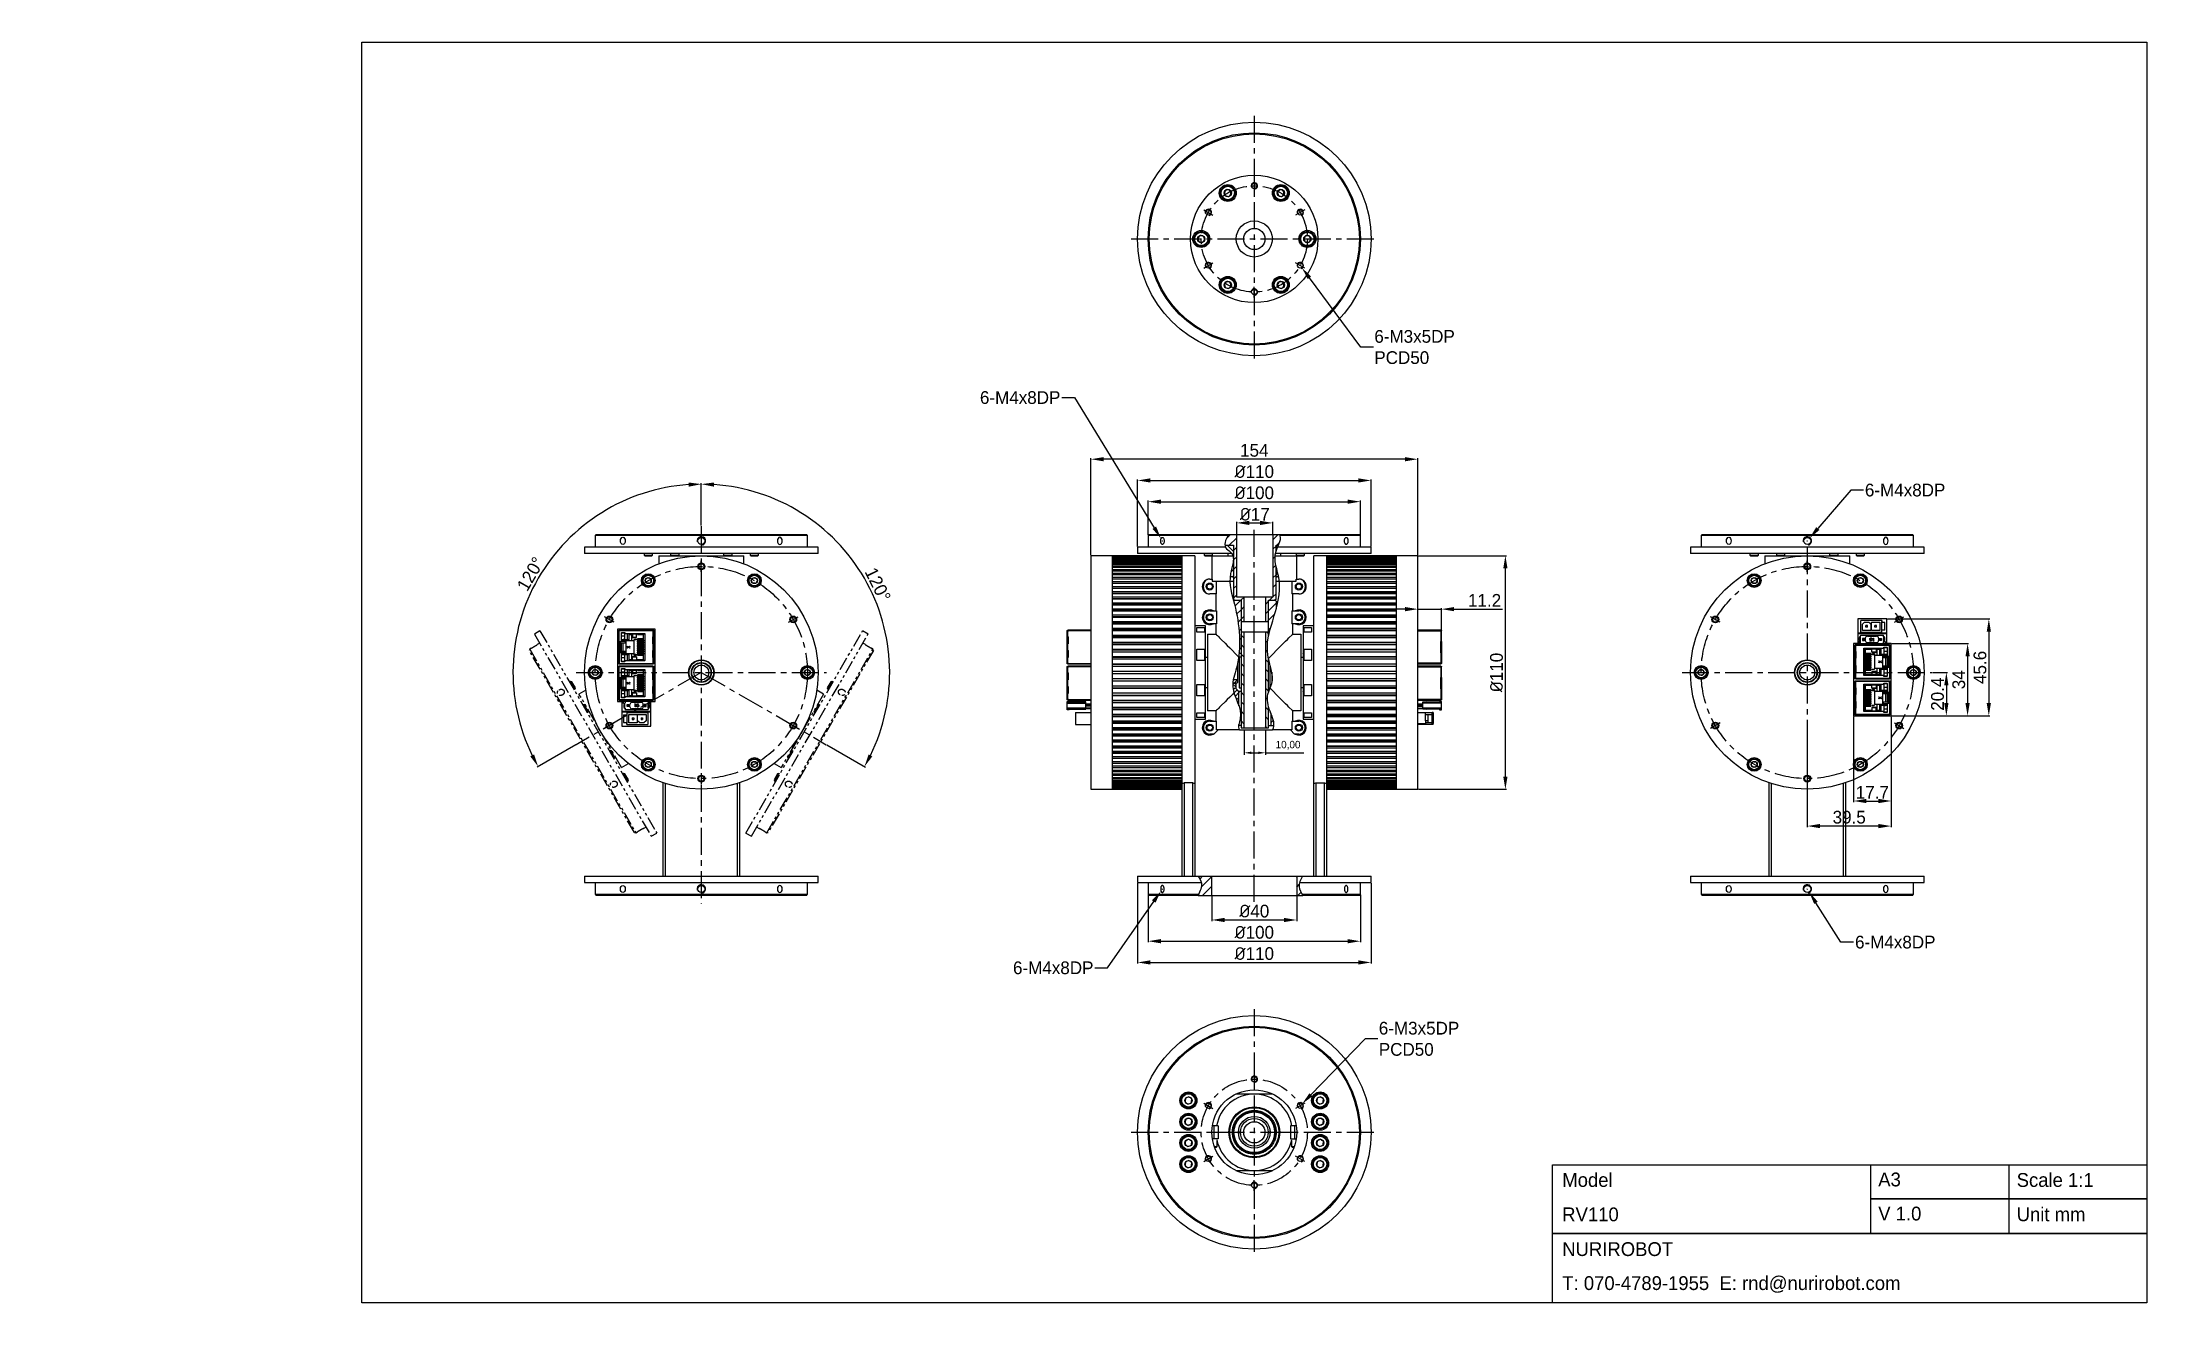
# Model space of a CAD drawing. Extents: x -151 to 841, y 0 to 594.
import ezdxf

# ---------------------------------------------------------------- set-up
doc = ezdxf.new("R2010")
doc.units = 0
doc.header["$PDSIZE"] = -1
doc.linetypes.add('CENTERX2', pattern=[20.32, 12.7, -2.54, 2.54, -2.54])
doc.linetypes.add('PHANTOM', pattern=[12.7, 6.35, -1.27, 1.27, -1.27, 1.27, -1.27])
doc.layers.get('0').update_dxf_attribs({"linetype": 'CONTINUOUS'})
doc.layers.get('DEFPOINTS').update_dxf_attribs({"linetype": 'CONTINUOUS'})
for name, color, linetype in [('$TD_AUDIT_GENERATED__25B7_', 1, 'CENTERX2'), ('$TD_AUDIT_GENERATED__25B9_', 3, 'CONTINUOUS'), ('$TD_AUDIT_GENERATED__25BB_', 3, 'CONTINUOUS')]:
    doc.layers.add(name, color=color, linetype=linetype)
doc.styles.add('$TD_AUDIT_GENERATED__25BE_', font='GOTHIC.TTF')
doc.dimstyles.new('$TD_AUDIT_GENERATED__25C0_', dxfattribs={"dimtxt": 4, "dimasz": 4, "dimexe": 0.5, "dimexo": 0.3, "dimgap": 1, "dimtad": 1, "dimtoh": 1, "dimdec": 1, "dimzin": 12, "dimtxsty": '$TD_AUDIT_GENERATED__25BE_', "dimcen": 0.09, "dimclrd": 3, "dimclre": 3, "dimclrt": 3, "dimazin": 3, "dimtm": 1e-09, "dimtfac": 1, "dimtdec": 1, "dimtofl": 0, "dimtmove": 0, "dimatfit": 3})
doc.dimstyles.new('$TD_AUDIT_GENERATED__25C1_', dxfattribs={"dimtxt": 4, "dimasz": 4, "dimexe": 0.5, "dimexo": 0.3, "dimgap": 0.396875, "dimtad": 0, "dimtih": 1, "dimtoh": 1, "dimdec": 1, "dimzin": 12, "dimtxsty": '$TD_AUDIT_GENERATED__25BE_', "dimcen": 0.09, "dimclrd": 3, "dimclre": 3, "dimclrt": 3, "dimazin": 3, "dimtm": 1e-09, "dimtfac": 1, "dimtdec": 1, "dimtofl": 0, "dimtmove": 0, "dimatfit": 3})
doc.dimstyles.new('$TD_AUDIT_GENERATED__5286_', dxfattribs={"dimtxt": 3, "dimasz": 2.5, "dimexe": 0.5, "dimexo": 0.3, "dimgap": 1, "dimtad": 1, "dimtoh": 1, "dimdec": 1, "dimzin": 12, "dimtxsty": '$TD_AUDIT_GENERATED__25BE_', "dimcen": 0.09, "dimclrd": 3, "dimclre": 3, "dimclrt": 3, "dimazin": 3, "dimtm": 1e-09, "dimtfac": 1, "dimtdec": 1, "dimtofl": 0, "dimtmove": 0, "dimatfit": 3})
doc.dimstyles.new('ISO-25', dxfattribs={"dimtxt": 2.5, "dimasz": 2.5, "dimexe": 1.25, "dimexo": 0.625, "dimtad": 1, "dimtxsty": 'STANDARD', "dimcen": 2.5, "dimazin": 3, "dimtfac": 1, "dimtmove": 0, "dimatfit": 3})

msp = doc.modelspace()

# ---------------------------------------------------------------- texts
at = {"attachment_point": 1, "style": '$TD_AUDIT_GENERATED__25BE_'}
for s, insert, char_height, width in [('Model', (565.596, 61.169), 6.5096, 21.48161), ('A3', (714.43, 61.405), 6.5096, 24.20729), ('{\\fCentury Gothic|b0|i0|c0|p34;Scale 1:1}', (779.65, 61.167), 6.50964, 106.81052), ('RV110', (565.561, 44.965), 6.5096, 79.82242), ('V 1.0', (714.43, 45.344), 6.5096, 24.20729), ('Unit mm', (779.65, 44.999), 6.5096, 106.81052), ('NURIROBOT', (565.566, 28.599), 6.5096, 80.7626), ('T: 070-4789-1955  E: rnd@nurirobot.com', (565.587, 12.578), 6.50964, 170.45418), ('T: 070-4789-1955  E: rnd@nurirobot.com', (565.587, 12.578), 6.50964, 170.45418)]:
    msp.add_mtext(s, dxfattribs=dict(at, insert=insert, char_height=char_height, width=width))

# ---------------------------------------------------------------- blocks, each defined once
blk = doc.blocks.new('*U121')
at = {"layer": '$TD_AUDIT_GENERATED__25B7_'}
blk.add_line((-1.3, -2.25), (1.3, 2.25), dxfattribs=at)
blk = doc.blocks.new('*U122')
at = {"color": 0, "linetype": 'BYBLOCK'}
for p, rotation in [((151.74, 306.93), 60), ((126.74, 263.62), 120), ((226.74, 263.62), 300), ((151.74, 220.32), 180), ((201.74, 220.32), 240)]:
    blk.add_blockref('*U121', p, dxfattribs=dict(at, rotation=rotation))
blk.add_blockref('*U121', (201.74, 306.93), dxfattribs=at)
blk = doc.blocks.new('*U130')
at = {"layer": '$TD_AUDIT_GENERATED__25B7_'}
blk.add_line((-1.3, -2.25), (1.3, 2.25), dxfattribs=at)
blk = doc.blocks.new('*U131')
at = {"color": 0, "linetype": 'BYBLOCK'}
for p, rotation in [((151.74, 306.93), 60), ((126.74, 263.62), 120), ((226.74, 263.62), 300), ((151.74, 220.32), 180), ((201.74, 220.32), 240)]:
    blk.add_blockref('*U130', p, dxfattribs=dict(at, rotation=rotation))
blk.add_blockref('*U130', (201.74, 306.93), dxfattribs=at)
blk = doc.blocks.new('*D138')
at = {"layer": '$TD_AUDIT_GENERATED__25B9_', "color": 3}
for p, q in [((718.81, 322.21), (767.03, 322.21)), ((766.53, 316.21), (766.53, 282.58)), ((720.83, 276.58), (767.03, 276.58))]:
    blk.add_line(p, q, dxfattribs=at)
for points in [[(765.53, 316.21), (767.53, 316.21), (766.53, 322.21)], [(765.53, 282.58), (767.53, 282.58), (766.53, 276.58)]]:
    blk.add_solid(points, dxfattribs=at)
at = {"layer": 'DEFPOINTS', "color": 0}
for p in [(718.51, 322.21), (720.53, 276.58), (766.53, 276.58)]:
    blk.add_point(p, dxfattribs=at)
at = {"layer": '$TD_AUDIT_GENERATED__25B9_', "color": 3, "insert": (762.38, 299.39), "char_height": 6, "attachment_point": 5, "rotation": 90, "style": '$TD_AUDIT_GENERATED__25BE_'}
blk.add_mtext('45.6', dxfattribs=at)
blk = doc.blocks.new('*D139')
at = {"layer": '$TD_AUDIT_GENERATED__25B9_', "color": 3}
for p, q in [((720.83, 310.61), (757.03, 310.61)), ((756.53, 304.61), (756.53, 282.58)), ((720.83, 276.58), (757.03, 276.58))]:
    blk.add_line(p, q, dxfattribs=at)
for points in [[(755.53, 304.61), (757.53, 304.61), (756.53, 310.61)], [(755.53, 282.58), (757.53, 282.58), (756.53, 276.58)]]:
    blk.add_solid(points, dxfattribs=at)
at = {"layer": 'DEFPOINTS', "color": 0}
for p in [(720.53, 310.61), (720.53, 276.58), (756.53, 276.58)]:
    blk.add_point(p, dxfattribs=at)
at = {"layer": '$TD_AUDIT_GENERATED__25B9_', "color": 3, "insert": (752.38, 293.59), "char_height": 6, "attachment_point": 5, "rotation": 90, "style": '$TD_AUDIT_GENERATED__25BE_'}
blk.add_mtext('34', dxfattribs=at)
blk = doc.blocks.new('*D140')
at = {"layer": '$TD_AUDIT_GENERATED__25B9_', "color": 3}
for p, q in [((740.3, 297), (747.03, 297)), ((746.53, 291), (746.53, 282.58)), ((720.83, 276.58), (747.03, 276.58))]:
    blk.add_line(p, q, dxfattribs=at)
for points in [[(745.53, 291), (747.53, 291), (746.53, 297)], [(745.53, 282.58), (747.53, 282.58), (746.53, 276.58)]]:
    blk.add_solid(points, dxfattribs=at)
at = {"layer": 'DEFPOINTS', "color": 0}
for p in [(740, 297), (720.53, 276.58), (746.53, 276.58)]:
    blk.add_point(p, dxfattribs=at)
at = {"layer": '$TD_AUDIT_GENERATED__25B9_', "color": 3, "insert": (742.38, 286.79), "char_height": 6, "attachment_point": 5, "rotation": 90, "style": '$TD_AUDIT_GENERATED__25BE_'}
blk.add_mtext('20.4', dxfattribs=at)
blk = doc.blocks.new('*D141')
at = {"layer": '$TD_AUDIT_GENERATED__25B9_', "color": 3}
for p, q in [((702.8, 276.28), (702.8, 235.96)), ((720.53, 276.28), (720.53, 235.96)), ((708.8, 236.46), (714.53, 236.46))]:
    blk.add_line(p, q, dxfattribs=at)
for points in [[(708.8, 237.46), (708.8, 235.46), (702.8, 236.46)], [(714.53, 237.46), (714.53, 235.46), (720.53, 236.46)]]:
    blk.add_solid(points, dxfattribs=at)
at = {"layer": 'DEFPOINTS', "color": 0}
for p in [(702.8, 276.58), (720.53, 276.58), (720.53, 236.46)]:
    blk.add_point(p, dxfattribs=at)
at = {"layer": '$TD_AUDIT_GENERATED__25B9_', "color": 3, "insert": (711.66, 240.53), "char_height": 6, "attachment_point": 5, "style": '$TD_AUDIT_GENERATED__25BE_'}
blk.add_mtext('17.7', dxfattribs=at)
blk = doc.blocks.new('*D142')
at = {"layer": '$TD_AUDIT_GENERATED__25B9_', "color": 3}
for p, q in [((720.53, 276.28), (720.53, 224.15)), ((681, 263.45), (681, 224.15)), ((714.53, 224.65), (687, 224.65))]:
    blk.add_line(p, q, dxfattribs=at)
for points in [[(687, 225.65), (687, 223.65), (681, 224.65)], [(714.53, 225.65), (714.53, 223.65), (720.53, 224.65)]]:
    blk.add_solid(points, dxfattribs=at)
at = {"layer": 'DEFPOINTS', "color": 0}
for p in [(720.53, 276.58), (681, 263.75), (681, 224.65)]:
    blk.add_point(p, dxfattribs=at)
at = {"layer": '$TD_AUDIT_GENERATED__25B9_', "color": 3, "insert": (700.76, 228.8), "char_height": 6, "attachment_point": 5, "style": '$TD_AUDIT_GENERATED__25BE_'}
blk.add_mtext('39.5', dxfattribs=at)
blk = doc.blocks.new('$TD_AUDIT_GENERATED__5047_')
at = {"color": 1, "linetype": 'PHANTOM'}
for p, q in [((17.7, 569.35), (15.1, 567.85)), ((15.1, 567.85), (70.1, 472.59)), ((17.7, 569.35), (72.7, 474.09)), ((12.84, 560.77), (12.66, 560.08)), ((62.16, 474.35), (12.66, 560.08)), ((13.59, 561.2), (12.84, 560.77)), ((12.84, 560.77), (62.84, 474.17)), ((17.6, 563.52), (16.43, 562.84)), ((32.26, 545.42), (31.7, 545.1)), ((32.74, 545.3), (32.26, 545.42)), ((34.26, 541.96), (32.26, 545.42)), ((34.39, 542.44), (32.74, 545.3)), ((33.7, 541.64), (34.26, 541.96)), ((34.26, 541.96), (34.39, 542.44)), ((39.33, 541.42), (36.07, 539.54)), ((56.07, 504.9), (36.07, 539.54)), ((38.51, 534.6), (37.95, 534.27)), ((38.99, 534.47), (38.51, 534.6)), ((40.51, 531.13), (38.51, 534.6)), ((39.95, 530.81), (40.51, 531.13)), ((40.51, 531.13), (40.64, 531.61)), ((51.01, 512.95), (50.45, 512.62)), ((51.49, 512.82), (51.01, 512.95)), ((53.01, 509.48), (51.01, 512.95)), ((52.45, 509.16), (53.01, 509.48)), ((53.01, 509.48), (53.14, 509.96)), ((56.07, 504.9), (59.33, 506.78)), ((57.26, 502.12), (56.7, 501.8)), ((57.74, 501.99), (57.26, 502.12)), ((59.26, 498.66), (57.26, 502.12)), ((59.39, 499.14), (57.74, 501.99)), ((58.7, 498.33), (59.26, 498.66)), ((59.26, 498.66), (59.39, 499.14)), ((66.43, 476.24), (67.6, 476.92)), ((62.16, 474.35), (62.84, 474.17)), ((62.84, 474.17), (63.59, 474.6)), ((70.1, 472.59), (72.7, 474.09))]:
    blk.add_line(p, q, dxfattribs=at)
for points, knots in [([(13.59, 561.2), (13.59, 561.2), (13.57, 561.19), (13.7, 561.26), (13.99, 561.41), (14.39, 561.64), (14.87, 561.9), (15.35, 562.19), (15.8, 562.45), (16.15, 562.67), (16.39, 562.82), (16.42, 562.83), (16.43, 562.84)], [0, 0, 0, 0, 0.036994, 0.14431, 0.251649, 0.359037, 0.466427, 0.573766, 0.681083, 0.788439, 0.895837, 1, 1, 1, 1]), ([(26.8, 541.59), (26.64, 541.49), (26.34, 541.27), (26.03, 540.82), (25.89, 540.32), (25.92, 539.82), (26.14, 539.39), (26.52, 539.06), (27, 538.87), (27.54, 538.86), (28.08, 539.01), (28.55, 539.32), (28.91, 539.75), (29.1, 540.25), (29.12, 540.76), (28.95, 541.22), (28.63, 541.59), (28.18, 541.81), (27.65, 541.87), (27.17, 541.78), (26.9, 541.65), (26.8, 541.59)], [0, 0, 0, 0, 0.053669, 0.107337, 0.161023, 0.214722, 0.2684, 0.322058, 0.375727, 0.429421, 0.483115, 0.536785, 0.590442, 0.64412, 0.697818, 0.751505, 0.805167, 0.858829, 0.912516, 0.966214, 1, 1, 1, 1]), ([(51.78, 498.32), (51.63, 498.21), (51.33, 498), (51.02, 497.53), (50.88, 497.03), (50.92, 496.52), (51.14, 496.08), (51.51, 495.76), (51.99, 495.58), (52.53, 495.58), (53.07, 495.74), (53.54, 496.04), (53.9, 496.46), (54.1, 496.95), (54.12, 497.46), (53.95, 497.92), (53.63, 498.29), (53.17, 498.52), (52.64, 498.59), (52.16, 498.5), (51.89, 498.37), (51.78, 498.32)], [0, 0, 0, 0, 0.053669, 0.107337, 0.161023, 0.214722, 0.2684, 0.322058, 0.375727, 0.429421, 0.483115, 0.536785, 0.590442, 0.64412, 0.697818, 0.751505, 0.805167, 0.858829, 0.912516, 0.966214, 1, 1, 1, 1]), ([(66.43, 476.24), (66.43, 476.24), (66.46, 476.25), (66.36, 476.2), (66.13, 476.08), (65.75, 475.87), (65.35, 475.65), (65.09, 475.5), (64.99, 475.44)], [0, 0, 0, 0, 0.006421, 0.220981, 0.435542, 0.650205, 0.864911, 1, 1, 1, 1]), ([(64.99, 475.44), (64.83, 475.35), (64.51, 475.16), (64.09, 474.9), (63.77, 474.71), (63.59, 474.6), (63.59, 474.6), (63.59, 474.6)], [0, 0, 0, 0, 0.214759, 0.429513, 0.644342, 0.859218, 1, 1, 1, 1])]:
    blk.add_open_spline(points, degree=3, knots=knots, dxfattribs=at)
blk = doc.blocks.new('$TD_AUDIT_GENERATED__50AC_')
at = {"color": 1, "linetype": 'PHANTOM'}
for p, q in [((332.63, 465.91), (387.63, 561.17)), ((335.23, 464.41), (390.23, 559.67)), ((390.23, 559.67), (387.63, 561.17)), ((388.9, 554.67), (387.73, 555.34)), ((342.49, 465.99), (392.49, 552.59)), ((392.68, 551.91), (343.18, 466.17)), ((392.49, 552.59), (391.74, 553.03)), ((392.68, 551.91), (392.49, 552.59)), ((372.59, 537.12), (370.94, 534.26)), ((373.07, 537.25), (371.07, 533.78)), ((373.07, 537.25), (372.59, 537.12)), ((373.63, 536.92), (373.07, 537.25)), ((369.27, 531.36), (349.27, 496.72)), ((366.82, 526.42), (364.82, 522.96)), ((369.27, 531.36), (366.01, 533.24)), ((366.82, 526.42), (366.34, 526.29)), ((367.38, 526.1), (366.82, 526.42)), ((370.94, 534.26), (371.07, 533.78)), ((371.07, 533.78), (371.63, 533.46)), ((364.69, 523.44), (364.82, 522.96)), ((364.82, 522.96), (365.38, 522.63)), ((346.01, 498.6), (349.27, 496.72)), ((352.19, 501.79), (352.32, 501.31)), ((354.32, 504.77), (352.32, 501.31)), ((352.32, 501.31), (352.88, 500.98)), ((354.32, 504.77), (353.84, 504.64)), ((354.88, 504.45), (354.32, 504.77)), ((347.59, 493.82), (345.94, 490.96)), ((345.94, 490.96), (346.07, 490.48)), ((348.07, 493.95), (346.07, 490.48)), ((346.07, 490.48), (346.63, 490.16)), ((348.07, 493.95), (347.59, 493.82)), ((348.63, 493.62), (348.07, 493.95)), ((337.73, 468.74), (338.9, 468.06)), ((341.74, 466.42), (342.49, 465.99)), ((342.49, 465.99), (343.18, 466.17)), ((332.63, 465.91), (335.23, 464.41))]:
    blk.add_line(p, q, dxfattribs=at)
for points, knots in [([(388.9, 554.67), (388.9, 554.67), (388.88, 554.68), (388.97, 554.62), (389.19, 554.49), (389.56, 554.26), (389.95, 554.03), (390.22, 553.88), (390.32, 553.82)], [0, 0, 0, 0, 0.006421, 0.220981, 0.435542, 0.650205, 0.864911, 1, 1, 1, 1]), ([(390.32, 553.82), (390.48, 553.73), (390.8, 553.54), (391.23, 553.3), (391.56, 553.12), (391.74, 553.03), (391.74, 553.03), (391.74, 553.03)], [0, 0, 0, 0, 0.214759, 0.429513, 0.644342, 0.859218, 1, 1, 1, 1]), ([(377.11, 530.94), (377.28, 530.86), (377.61, 530.71), (378.17, 530.68), (378.68, 530.81), (379.09, 531.09), (379.36, 531.5), (379.46, 531.98), (379.37, 532.49), (379.11, 532.96), (378.7, 533.34), (378.2, 533.6), (377.65, 533.7), (377.13, 533.63), (376.68, 533.39), (376.37, 533.02), (376.21, 532.55), (376.24, 532.04), (376.44, 531.55), (376.76, 531.17), (377.01, 531.01), (377.11, 530.94)], [0, 0, 0, 0, 0.053669, 0.107337, 0.161023, 0.214722, 0.2684, 0.322058, 0.375727, 0.429421, 0.483115, 0.536785, 0.590442, 0.64412, 0.697818, 0.751505, 0.805167, 0.858829, 0.912516, 0.966214, 1, 1, 1, 1]), ([(352.12, 487.66), (352.29, 487.58), (352.63, 487.43), (353.18, 487.39), (353.68, 487.51), (354.09, 487.79), (354.36, 488.2), (354.46, 488.69), (354.37, 489.2), (354.12, 489.68), (353.71, 490.07), (353.21, 490.32), (352.66, 490.41), (352.13, 490.33), (351.69, 490.09), (351.37, 489.72), (351.21, 489.25), (351.24, 488.75), (351.45, 488.26), (351.77, 487.89), (352.02, 487.73), (352.12, 487.66)], [0, 0, 0, 0, 0.053669, 0.107337, 0.161023, 0.214722, 0.2684, 0.322058, 0.375727, 0.429421, 0.483115, 0.536785, 0.590442, 0.64412, 0.697818, 0.751505, 0.805167, 0.858829, 0.912516, 0.966214, 1, 1, 1, 1]), ([(341.74, 466.43), (341.75, 466.42), (341.76, 466.41), (341.63, 466.49), (341.36, 466.66), (340.96, 466.9), (340.5, 467.17), (340.01, 467.45), (339.55, 467.71), (339.19, 467.91), (338.95, 468.04), (338.92, 468.06), (338.9, 468.06)], [0, 0, 0, 0, 0.036994, 0.14431, 0.251649, 0.359037, 0.466427, 0.573766, 0.681083, 0.788439, 0.895837, 1, 1, 1, 1])]:
    blk.add_open_spline(points, degree=3, knots=knots, dxfattribs=at)
blk = doc.blocks.new('*D147')
at = {"color": 3, "ltscale": 0.5}
for p, q in [((160, 366.3), (160, 386.23)), ((100.85, 262.85), (82.72, 252.38))]:
    blk.add_line(p, q, dxfattribs=at)
blk.add_arc((160, 297), 88.73, 93.87503, 206.12497, dxfattribs=at)
for points in [[(153.97, 386.53), (154.04, 384.53), (160, 385.73)], [(81.22, 258.4), (79.45, 257.46), (83.16, 252.63)]]:
    blk.add_solid(points, dxfattribs=at)
at = {"layer": 'DEFPOINTS', "color": 0, "ltscale": 0.5}
for p in [(102.96, 364.97), (160, 366), (160, 297), (101.11, 263), (160, 188)]:
    blk.add_point(p, dxfattribs=at)
at = {"color": 3, "ltscale": 0.5, "insert": (79.56, 343.44), "char_height": 6, "attachment_point": 5, "rotation": 60, "style": '$TD_AUDIT_GENERATED__25BE_'}
blk.add_mtext('120°', dxfattribs=at)
blk = doc.blocks.new('*D148')
at = {"color": 3, "ltscale": 0.5}
for p, q in [((160, 366.3), (160, 386.23)), ((219.15, 262.85), (237.28, 252.38))]:
    blk.add_line(p, q, dxfattribs=at)
blk.add_arc((160, 297), 88.73, 333.87503, 86.12497, dxfattribs=at)
for points in [[(165.96, 384.53), (166.03, 386.53), (160, 385.73)], [(240.55, 257.46), (238.78, 258.4), (236.84, 252.63)]]:
    blk.add_solid(points, dxfattribs=at)
at = {"layer": 'DEFPOINTS', "color": 0, "ltscale": 0.5}
for p in [(160, 366), (217.04, 364.97), (160, 297), (218.89, 263), (160, 188)]:
    blk.add_point(p, dxfattribs=at)
at = {"color": 3, "ltscale": 0.5, "insert": (243.14, 338.42), "char_height": 6, "attachment_point": 5, "rotation": 296.48324, "style": '$TD_AUDIT_GENERATED__25BE_'}
blk.add_mtext('120°', dxfattribs=at)
blk = doc.blocks.new('*D168')
at = {"layer": '$TD_AUDIT_GENERATED__25BB_', "color": 3}
for p, q in [((701.47, 382.92), (685.97, 364.81)), ((707.47, 382.92), (701.47, 382.92)), ((680.91, 359), (681.09, 359)), ((681, 358.91), (681, 359.09))]:
    blk.add_line(p, q, dxfattribs=at)
blk.add_solid([(685.21, 365.46), (686.73, 364.16), (682.07, 360.25)], dxfattribs=at)
at = {"layer": 'DEFPOINTS', "color": 0}
for p in [(679.93, 357.75), (682.07, 360.25)]:
    blk.add_point(p, dxfattribs=at)
at = {"layer": '$TD_AUDIT_GENERATED__25BB_', "color": 3, "insert": (727.1, 382.92), "char_height": 6, "attachment_point": 5, "style": '$TD_AUDIT_GENERATED__25BE_'}
blk.add_mtext('{\\fCentury Gothic|b0|i0|c0|p34;\\C3;6-M4x8DP}', dxfattribs=at)
blk = doc.blocks.new('*D169')
at = {"layer": '$TD_AUDIT_GENERATED__25BB_', "color": 3}
for p, q in [((680.91, 195), (681.09, 195)), ((681, 194.91), (681, 195.09)), ((696.82, 169.94), (685.08, 188.53)), ((702.82, 169.94), (696.82, 169.94))]:
    blk.add_line(p, q, dxfattribs=at)
blk.add_solid([(685.93, 189.06), (684.24, 188), (681.88, 193.6)], dxfattribs=at)
at = {"layer": 'DEFPOINTS', "color": 0}
for p in [(680.12, 196.4), (681.88, 193.6)]:
    blk.add_point(p, dxfattribs=at)
at = {"layer": '$TD_AUDIT_GENERATED__25BB_', "color": 3, "insert": (722.45, 169.94), "char_height": 6, "attachment_point": 5, "style": '$TD_AUDIT_GENERATED__25BE_'}
blk.add_mtext('{\\fCentury Gothic|b0|i0|c0|p34;\\C3;6-M4x8DP}', dxfattribs=at)
blk = doc.blocks.new('*D170')
at = {"layer": '$TD_AUDIT_GENERATED__25B9_', "color": 3}
for p, q in [((400.5, 191.7), (400.5, 179.9)), ((440.5, 191.7), (440.5, 179.9)), ((406.5, 180.4), (434.5, 180.4))]:
    blk.add_line(p, q, dxfattribs=at)
for points in [[(406.5, 181.4), (406.5, 179.4), (400.5, 180.4)], [(434.5, 181.4), (434.5, 179.4), (440.5, 180.4)]]:
    blk.add_solid(points, dxfattribs=at)
at = {"layer": 'DEFPOINTS', "color": 0}
for p in [(400.5, 192), (440.5, 192), (440.5, 180.4)]:
    blk.add_point(p, dxfattribs=at)
at = {"layer": '$TD_AUDIT_GENERATED__25B9_', "color": 3, "insert": (420.5, 184.55), "char_height": 6, "attachment_point": 5, "style": '$TD_AUDIT_GENERATED__25BE_'}
blk.add_mtext('{\\fISOCPEUR|b0|i0|c0|p34;%%C}40', dxfattribs=at)
blk = doc.blocks.new('*D171')
at = {"layer": '$TD_AUDIT_GENERATED__25B9_', "color": 3}
for p, q in [((370.5, 192.2), (370.5, 169.9)), ((470.5, 192.2), (470.5, 169.9)), ((376.5, 170.4), (464.5, 170.4))]:
    blk.add_line(p, q, dxfattribs=at)
for points in [[(376.5, 171.4), (376.5, 169.4), (370.5, 170.4)], [(464.5, 171.4), (464.5, 169.4), (470.5, 170.4)]]:
    blk.add_solid(points, dxfattribs=at)
at = {"layer": 'DEFPOINTS', "color": 0}
for p in [(370.5, 192.5), (470.5, 192.5), (470.5, 170.4)]:
    blk.add_point(p, dxfattribs=at)
at = {"layer": '$TD_AUDIT_GENERATED__25B9_', "color": 3, "insert": (420.5, 174.55), "char_height": 6, "attachment_point": 5, "style": '$TD_AUDIT_GENERATED__25BE_'}
blk.add_mtext('{\\fISOCPEUR|b0|i0|c0|p34;%%C}100', dxfattribs=at)
blk = doc.blocks.new('*D172')
at = {"layer": '$TD_AUDIT_GENERATED__25B9_', "color": 3}
for p, q in [((365.5, 197.7), (365.5, 159.9)), ((475.5, 197.7), (475.5, 159.9)), ((371.5, 160.4), (469.5, 160.4))]:
    blk.add_line(p, q, dxfattribs=at)
for points in [[(371.5, 161.4), (371.5, 159.4), (365.5, 160.4)], [(469.5, 161.4), (469.5, 159.4), (475.5, 160.4)]]:
    blk.add_solid(points, dxfattribs=at)
at = {"layer": 'DEFPOINTS', "color": 0}
for p in [(365.5, 198), (475.5, 198), (475.5, 160.4)]:
    blk.add_point(p, dxfattribs=at)
at = {"layer": '$TD_AUDIT_GENERATED__25B9_', "color": 3, "insert": (420.5, 164.55), "char_height": 6, "attachment_point": 5, "style": '$TD_AUDIT_GENERATED__25BE_'}
blk.add_mtext('{\\fISOCPEUR|b0|i0|c0|p34;%%C}110', dxfattribs=at)
blk = doc.blocks.new('*D173')
at = {"layer": '$TD_AUDIT_GENERATED__25B9_', "color": 3}
for p, q in [((370.5, 361.8), (370.5, 377.98)), ((376.5, 377.48), (464.5, 377.48)), ((470.5, 361.8), (470.5, 377.98))]:
    blk.add_line(p, q, dxfattribs=at)
for points in [[(376.5, 378.48), (376.5, 376.48), (370.5, 377.48)], [(464.5, 378.48), (464.5, 376.48), (470.5, 377.48)]]:
    blk.add_solid(points, dxfattribs=at)
at = {"layer": 'DEFPOINTS', "color": 0}
for p in [(470.5, 377.48), (370.5, 361.5), (470.5, 361.5)]:
    blk.add_point(p, dxfattribs=at)
at = {"layer": '$TD_AUDIT_GENERATED__25B9_', "color": 3, "insert": (420.5, 381.63), "char_height": 6, "attachment_point": 5, "style": '$TD_AUDIT_GENERATED__25BE_'}
blk.add_mtext('{\\fISOCPEUR|b0|i0|c0|p34;%%C}100', dxfattribs=at)
blk = doc.blocks.new('*D174')
at = {"layer": '$TD_AUDIT_GENERATED__25B9_', "color": 3}
for p, q in [((412.24, 362.3), (412.24, 367.98)), ((418.24, 367.48), (423.24, 367.48)), ((429.24, 362.3), (429.24, 367.98))]:
    blk.add_line(p, q, dxfattribs=at)
for points in [[(418.24, 368.48), (418.24, 366.48), (412.24, 367.48)], [(423.24, 368.48), (423.24, 366.48), (429.24, 367.48)]]:
    blk.add_solid(points, dxfattribs=at)
at = {"layer": 'DEFPOINTS', "color": 0}
for p in [(429.24, 367.48), (412.24, 362), (429.24, 362)]:
    blk.add_point(p, dxfattribs=at)
at = {"layer": '$TD_AUDIT_GENERATED__25B9_', "color": 3, "insert": (420.74, 371.55), "char_height": 6, "attachment_point": 5, "style": '$TD_AUDIT_GENERATED__25BE_'}
blk.add_mtext('{\\fISOCPEUR|b0|i0|c0|p34;%%C}17', dxfattribs=at)
blk = doc.blocks.new('*D175')
at = {"layer": '$TD_AUDIT_GENERATED__25B9_', "color": 3}
for p, q in [((365.5, 356.3), (365.5, 387.98)), ((371.5, 387.48), (469.5, 387.48)), ((475.5, 356.3), (475.5, 387.98))]:
    blk.add_line(p, q, dxfattribs=at)
for points in [[(371.5, 388.48), (371.5, 386.48), (365.5, 387.48)], [(469.5, 388.48), (469.5, 386.48), (475.5, 387.48)]]:
    blk.add_solid(points, dxfattribs=at)
at = {"layer": 'DEFPOINTS', "color": 0}
for p in [(475.5, 387.48), (365.5, 356), (475.5, 356)]:
    blk.add_point(p, dxfattribs=at)
at = {"layer": '$TD_AUDIT_GENERATED__25B9_', "color": 3, "insert": (420.5, 391.63), "char_height": 6, "attachment_point": 5, "style": '$TD_AUDIT_GENERATED__25BE_'}
blk.add_mtext('{\\fISOCPEUR|b0|i0|c0|p34;%%C}110', dxfattribs=at)
blk = doc.blocks.new('*D176')
at = {"layer": '$TD_AUDIT_GENERATED__25B9_', "color": 3}
for p, q in [((497.8, 352), (539.29, 352)), ((538.79, 248), (538.79, 346)), ((497.8, 242), (539.29, 242))]:
    blk.add_line(p, q, dxfattribs=at)
for points in [[(537.79, 346), (539.79, 346), (538.79, 352)], [(537.79, 248), (539.79, 248), (538.79, 242)]]:
    blk.add_solid(points, dxfattribs=at)
at = {"layer": 'DEFPOINTS', "color": 0}
for p in [(497.5, 352), (538.79, 352), (497.5, 242)]:
    blk.add_point(p, dxfattribs=at)
at = {"layer": '$TD_AUDIT_GENERATED__25B9_', "color": 3, "insert": (534.63, 297), "char_height": 6, "attachment_point": 5, "rotation": 90, "style": '$TD_AUDIT_GENERATED__25BE_'}
blk.add_mtext('{\\fISOCPEUR|b0|i0|c0|p34;%%C}110', dxfattribs=at)
blk = doc.blocks.new('*D177')
at = {"layer": '$TD_AUDIT_GENERATED__25B9_', "color": 3}
for p, q in [((343.5, 352.3), (343.5, 397.98)), ((491.5, 397.48), (349.5, 397.48)), ((497.5, 352.3), (497.5, 397.98))]:
    blk.add_line(p, q, dxfattribs=at)
for points in [[(349.5, 398.48), (349.5, 396.48), (343.5, 397.48)], [(491.5, 398.48), (491.5, 396.48), (497.5, 397.48)]]:
    blk.add_solid(points, dxfattribs=at)
at = {"layer": 'DEFPOINTS', "color": 0}
for p in [(343.5, 397.48), (343.5, 352), (497.5, 352)]:
    blk.add_point(p, dxfattribs=at)
at = {"layer": '$TD_AUDIT_GENERATED__25B9_', "color": 3, "insert": (420.5, 401.63), "char_height": 6, "attachment_point": 5, "style": '$TD_AUDIT_GENERATED__25BE_'}
blk.add_mtext('154', dxfattribs=at)
blk = doc.blocks.new('*D178')
at = {"color": 0}
for p, q in [((415.74, 270), (415.74, 258.16)), ((425.74, 270), (425.74, 258.16)), ((419.04, 259.16), (422.44, 259.16)), ((425.74, 259.16), (443.76, 259.16))]:
    blk.add_line(p, q, dxfattribs=at)
for points in [[(419.04, 259.71), (419.04, 258.61), (415.74, 259.16)], [(422.44, 259.71), (422.44, 258.61), (425.74, 259.16)]]:
    blk.add_solid(points, dxfattribs=at)
at = {"layer": 'DEFPOINTS', "color": 0}
for p in [(415.74, 271), (425.74, 271), (425.74, 259.16)]:
    blk.add_point(p, dxfattribs=at)
at = {"color": 0, "insert": (436.4, 262.72), "char_height": 3.5, "attachment_point": 5}
blk.add_mtext('10,00', dxfattribs=at)
blk = doc.blocks.new('*D179')
at = {"layer": '$TD_AUDIT_GENERATED__25B9_', "color": 3}
for p, q in [((497.5, 321.1), (497.5, 327.35)), ((508.65, 316.92), (508.65, 327.35)), ((491.5, 326.85), (485.5, 326.85)), ((497.5, 326.85), (508.65, 326.85)), ((514.65, 326.85), (537.36, 326.85))]:
    blk.add_line(p, q, dxfattribs=at)
for points in [[(491.5, 327.85), (491.5, 325.85), (497.5, 326.85)], [(514.65, 327.85), (514.65, 325.85), (508.65, 326.85)]]:
    blk.add_solid(points, dxfattribs=at)
at = {"layer": 'DEFPOINTS', "color": 0}
for p in [(497.5, 326.85), (497.5, 320.8), (508.65, 316.62)]:
    blk.add_point(p, dxfattribs=at)
at = {"layer": '$TD_AUDIT_GENERATED__25B9_', "color": 3, "insert": (529, 330.98), "char_height": 6, "attachment_point": 5, "style": '$TD_AUDIT_GENERATED__25BE_'}
blk.add_mtext('11.2', dxfattribs=at)
blk = doc.blocks.new('*D180')
at = {"layer": '$TD_AUDIT_GENERATED__25BB_', "color": 3}
for p, q in [((329.83, 426.5), (335.83, 426.5)), ((335.83, 426.5), (373.4, 365.23)), ((377.13, 359), (377.31, 359)), ((377.22, 358.91), (377.22, 359.09))]:
    blk.add_line(p, q, dxfattribs=at)
blk.add_solid([(374.25, 365.75), (372.55, 364.7), (376.53, 360.11)], dxfattribs=at)
at = {"layer": 'DEFPOINTS', "color": 0}
for p in [(376.53, 360.11), (377.9, 357.89)]:
    blk.add_point(p, dxfattribs=at)
at = {"layer": '$TD_AUDIT_GENERATED__25BB_', "color": 3, "insert": (310.2, 426.5), "char_height": 6, "attachment_point": 5, "style": '$TD_AUDIT_GENERATED__25BE_'}
blk.add_mtext('6-M4x8DP', dxfattribs=at)
blk = doc.blocks.new('*D181')
at = {"layer": '$TD_AUDIT_GENERATED__25BB_', "color": 3}
for p, q in [((351.41, 157.84), (373.13, 189.11)), ((377.13, 195), (377.31, 195)), ((377.22, 194.91), (377.22, 195.09)), ((345.41, 157.84), (351.41, 157.84))]:
    blk.add_line(p, q, dxfattribs=at)
blk.add_solid([(372.31, 189.68), (373.95, 188.54), (376.55, 194.04)], dxfattribs=at)
at = {"layer": 'DEFPOINTS', "color": 0}
for p in [(376.55, 194.04), (377.88, 195.96)]:
    blk.add_point(p, dxfattribs=at)
at = {"layer": '$TD_AUDIT_GENERATED__25BB_', "color": 3, "insert": (325.78, 157.84), "char_height": 6, "attachment_point": 5, "style": '$TD_AUDIT_GENERATED__25BE_'}
blk.add_mtext('6-M4x8DP', dxfattribs=at)
blk = doc.blocks.new('*U182')
at = {"layer": '$TD_AUDIT_GENERATED__25B7_'}
blk.add_line((0, 2.5), (0, -2.5), dxfattribs=at)
blk = doc.blocks.new('*U183')
at = {"color": 0, "linetype": 'BYBLOCK'}
blk.add_blockref('*U182', (-220.34, -548.65), dxfattribs=at)
for p, rotation in [((-241.99, -561.15), 59.99999999999999), ((-198.69, -561.15), 300), ((-241.99, -586.15), 120), ((-198.69, -586.15), 240), ((-220.34, -598.65), 180)]:
    blk.add_blockref('*U182', p, dxfattribs=dict(at, rotation=rotation))
blk = doc.blocks.new('*U184')
at = {"layer": '$TD_AUDIT_GENERATED__25B7_'}
blk.add_line((0, 2.5), (0, -2.5), dxfattribs=at)
blk = doc.blocks.new('*U186')
at = {"color": 0, "linetype": 'BYBLOCK'}
blk.add_blockref('*U184', (-220.34, -548.65), dxfattribs=at)
for p, rotation in [((-241.99, -561.15), 59.99999999999999), ((-198.69, -561.15), 300), ((-241.99, -586.15), 120), ((-198.69, -586.15), 240), ((-220.34, -598.65), 180)]:
    blk.add_blockref('*U184', p, dxfattribs=dict(at, rotation=rotation))
blk = doc.blocks.new('*D187')
at = {"layer": '$TD_AUDIT_GENERATED__25BB_', "color": 3}
for p, q in [((442.06, 488.75), (442.24, 488.75)), ((442.15, 488.66), (442.15, 488.84)), ((470.65, 450.31), (446.47, 482.93)), ((476.65, 450.31), (470.65, 450.31))]:
    blk.add_line(p, q, dxfattribs=at)
blk.add_solid([(447.27, 483.52), (445.67, 482.33), (442.9, 487.75)], dxfattribs=at)
at = {"layer": 'DEFPOINTS', "color": 0}
for p in [(441.41, 489.76), (442.9, 487.75)]:
    blk.add_point(p, dxfattribs=at)
at = {"layer": '$TD_AUDIT_GENERATED__25BB_', "color": 3, "insert": (477.05, 450.31), "char_height": 6, "attachment_point": 4, "style": '$TD_AUDIT_GENERATED__25BE_'}
blk.add_mtext('6-M3x5DP\\PPCD50', dxfattribs=at)
blk = doc.blocks.new('*D189')
at = {"layer": '$TD_AUDIT_GENERATED__25BB_', "color": 3}
for p, q in [((472.75, 124.39), (447.2, 98.07)), ((478.75, 124.39), (472.75, 124.39)), ((442.06, 92.87), (442.24, 92.87)), ((442.15, 92.78), (442.15, 92.96))]:
    blk.add_line(p, q, dxfattribs=at)
blk.add_solid([(446.48, 98.77), (447.92, 97.37), (443.02, 93.76)], dxfattribs=at)
at = {"layer": 'DEFPOINTS', "color": 0}
for p in [(441.28, 91.97), (443.02, 93.76)]:
    blk.add_point(p, dxfattribs=at)
at = {"layer": '$TD_AUDIT_GENERATED__25BB_', "color": 3, "insert": (479.15, 124.39), "char_height": 6, "attachment_point": 4, "style": '$TD_AUDIT_GENERATED__25BE_'}
blk.add_mtext('6-M3x5DP\\PPCD50', dxfattribs=at)

# ---------------------------------------------------------------- dimensions: what is measured, and where the dimension line sits
at = {"layer": '$TD_AUDIT_GENERATED__25B9_'}
for base, p1, p2, override, picture, middle in [((343.5, 397.478), (497.5, 352), (343.5, 352), {"dimtxt": 6, "dimasz": 6, "dimtmove": 0}, '*D177', (420.5, 397.478)), ((497.500001, 326.852194), (508.650004, 316.622009), (497.500001, 320.796014), {"dimtxt": 6, "dimasz": 6, "dimtofl": 1}, '*D179', (529.004185, 326.852194))]:
    dim = msp.add_linear_dim(base=base, p1=p1, p2=p2, dimstyle='$TD_AUDIT_GENERATED__25C0_', override=override, dxfattribs=at)
    dim.commit()
    dim.dimension.update_dxf_attribs({"geometry": picture, "text_midpoint": middle, "dimtype": 160})
for base, p1, p2, picture, middle in [((475.5, 387.478), (365.5, 356), (475.5, 356), '*D175', (420.5, 387.478)), ((470.5, 377.478), (370.5, 361.5), (470.5, 361.5), '*D173', (420.5, 377.478)), ((429.239, 367.478), (412.239, 362), (429.239, 362), '*D174', (420.739, 367.478)), ((475.5, 160.401), (365.5, 198), (475.5, 198), '*D172', (420.5, 160.401)), ((470.5, 170.401), (370.5, 192.5), (470.5, 192.5), '*D171', (420.5, 170.401))]:
    dim = msp.add_linear_dim(base=base, p1=p1, p2=p2, text='{\\fISOCPEUR|b0|i0|c0|p34;%%C}<>', dimstyle='$TD_AUDIT_GENERATED__25C0_', override={"dimtxt": 6, "dimasz": 6, "dimtmove": 0}, dxfattribs=at)
    dim.commit()
    dim.dimension.update_dxf_attribs({"geometry": picture, "text_midpoint": middle, "dimtype": 160})
dim = msp.add_linear_dim(base=(538.785, 352), p1=(497.5, 242), p2=(497.5, 352), angle=90, text='{\\fISOCPEUR|b0|i0|c0|p34;%%C}<>', dimstyle='$TD_AUDIT_GENERATED__25C0_', override={"dimtxt": 6, "dimasz": 6}, dxfattribs=at)
dim.commit()
dim.dimension.update_dxf_attribs({"geometry": '*D176', "text_midpoint": (538.785, 297), "dimtype": 160})
for base, p1, picture, middle in [((766.528, 276.578), (718.514, 322.207), '*D138', (766.528, 299.392)), ((756.528, 276.578), (720.525, 310.607), '*D139', (756.528, 293.593))]:
    dim = msp.add_linear_dim(base=base, p1=p1, p2=(720.525, 276.578), angle=90, dimstyle='$TD_AUDIT_GENERATED__25C0_', override={"dimtxt": 6, "dimasz": 6, "dimtmove": 0}, dxfattribs=at)
    dim.commit()
    dim.dimension.update_dxf_attribs({"geometry": picture, "text_midpoint": middle, "dimtype": 160})
dim = msp.add_linear_dim(base=(746.528, 276.578), p1=(740, 297), p2=(720.525, 276.578), angle=90, dimstyle='$TD_AUDIT_GENERATED__25C0_', override={"dimtxt": 6, "dimasz": 6, "dimtmove": 0}, dxfattribs=at)
dim.commit()
dim.dimension.update_dxf_attribs({"geometry": '*D140', "text_midpoint": (742.377, 286.789)})
for base, p1, p2, picture, middle in [((681, 224.646), (720.525, 276.578), (681, 263.747), '*D142', (700.763, 228.797)), ((720.525, 236.458), (702.803, 276.578), (720.525, 276.578), '*D141', (711.664, 240.533))]:
    dim = msp.add_linear_dim(base=base, p1=p1, p2=p2, dimstyle='$TD_AUDIT_GENERATED__25C0_', override={"dimtxt": 6, "dimasz": 6}, dxfattribs=at)
    dim.commit()
    dim.dimension.update_dxf_attribs({"geometry": picture, "text_midpoint": middle})
dim = msp.add_linear_dim(base=(440.5, 180.401), p1=(400.5, 192), p2=(440.5, 192), text='{\\fISOCPEUR|b0|i0|c0|p34;%%C}<>', dimstyle='$TD_AUDIT_GENERATED__25C0_', override={"dimtxt": 6, "dimasz": 6, "dimtmove": 0}, dxfattribs=at)
dim.commit()
dim.dimension.update_dxf_attribs({"geometry": '*D170', "text_midpoint": (420.5, 184.552)})
at = {"layer": '$TD_AUDIT_GENERATED__25BB_'}
for p1, p2, text, picture, middle in [((441.406, 489.756), (442.895, 487.747), '6-M3x5DP\\PPCD50', '*D187', (496.285, 450.309)), ((377.898, 357.888), (376.535, 360.112), '6-M4x8DP', '*D180', (310.198, 426.499)), ((679.927, 357.746), (682.073, 360.254), '{\\fCentury Gothic|b0|i0|c0|p34;\\C3;6-M4x8DP}', '*D168', (727.101, 382.921)), ((377.882, 195.959), (376.551, 194.042), '6-M4x8DP', '*D181', (325.779, 157.841)), ((680.119, 196.395), (681.881, 193.605), '{\\fCentury Gothic|b0|i0|c0|p34;\\C3;6-M4x8DP}', '*D169', (722.453, 169.938)), ((441.28, 91.97), (443.021, 93.763), '6-M3x5DP\\PPCD50', '*D189', (498.383, 124.387))]:
    dim = msp.add_diameter_dim_2p(p1=p1, p2=p2, text=text, dimstyle='$TD_AUDIT_GENERATED__25C1_', override={"dimtxt": 6, "dimasz": 6}, dxfattribs=at)
    dim.commit()
    dim.dimension.update_dxf_attribs({"geometry": picture, "text_midpoint": middle, "dimtype": 163})
at = {"ltscale": 0.5}
for base, line1, line2, picture, middle in [((102.964, 364.973), ((160, 366), (160, 188)), ((160, 297), (101.11, 263)), '*D147', (83.156, 341.366)), ((217.036, 364.973), ((160, 297), (218.89, 263)), ((160, 366), (160, 188)), '*D148', (239.421, 336.569))]:
    dim = msp.add_angular_dim_2l(base=base, line1=line1, line2=line2, dimstyle='$TD_AUDIT_GENERATED__5286_', override={"dimtxt": 6, "dimasz": 6, "dimdec": 0, "dimadec": 0, "dimazin": 3}, dxfattribs=at)
    dim.commit()
    dim.dimension.update_dxf_attribs({"geometry": picture, "text_midpoint": middle, "dimtype": 162})
dim = msp.add_linear_dim(base=(425.739, 259.159), p1=(415.739, 271), p2=(425.739, 271), dimstyle='ISO-25', override={"dimtxt": 3.5, "dimasz": 3.302, "dimexe": 1, "dimexo": 1, "dimgap": 1.524, "dimtih": 1, "dimtoh": 1, "dimzin": 1, "dimadec": 2, "dimtzin": 1})
dim.commit()
dim.dimension.update_dxf_attribs({"geometry": '*D178', "text_midpoint": (436.398, 262.725)})

# ---------------------------------------------------------------- hatches: boundary and pattern name
at = {"linetype": 'CONTINUOUS'}
h = msp.add_hatch(dxfattribs=at)
h.set_pattern_fill('ANSI31', style=0)
h.paths.add_polyline_path([(-89.508, 395.334), (-89.508, 394.884), (-87.633, 394.884), (-87.633, 395.334)], flags=0)
h = msp.add_hatch(dxfattribs=at)
h.set_pattern_fill('ANSI31', style=0)
h.paths.add_polyline_path([(-60.658, 394.884), (-60.658, 395.334), (-62.533, 395.334), (-62.533, 394.884)], flags=0)
h = msp.add_hatch(dxfattribs=at)
h.set_pattern_fill('ANSI31', style=0)
h.paths.add_polyline_path([(-38.383, 382.334), (-39.583, 382.334), (-39.583, 380.834), (-38.383, 380.834)], flags=0)
h = msp.add_hatch(dxfattribs=at)
h.set_pattern_fill('ANSI31', angle=90, style=0)
h.paths.add_polyline_path([(-114.261, 366.284), (-114.261, 369.934), (-114.503, 369.934), (-114.503, 366.284)], flags=0)
h = msp.add_hatch(dxfattribs=at)
h.set_pattern_fill('ANSI31', angle=90, style=0)
h.paths.add_polyline_path([(-42.261, 366.284), (-42.261, 369.934), (-42.503, 369.934), (-42.503, 366.284)], flags=0)
h = msp.add_hatch(dxfattribs=at)
h.set_pattern_fill('ANSI31', angle=90, style=0)
h.paths.add_polyline_path([(-121.083, 364.834), (-121.083, 366.334), (-122.083, 366.334), (-122.083, 364.834)], flags=0)
h = msp.add_hatch(dxfattribs=at)
h.set_pattern_fill('ANSI31', style=0)
edge = h.paths.add_edge_path(flags=0)
edge.add_arc((-148.083, 348.76), 0.672, 0, 360)
h = msp.add_hatch(dxfattribs=at)
h.set_pattern_fill('ANSI31', angle=90, style=0)
h.paths.add_polyline_path([(-145.611, 349.81), (-145.696, 349.81), (-145.696, 348.114), (-145.611, 348.114)], flags=0)
h = msp.add_hatch(dxfattribs=at)
h.set_pattern_fill('ANSI31', style=0)
h.paths.add_polyline_path([(-141.483, 347.934), (-141.483, 346.834), (-138.483, 346.834), (-138.483, 347.934)], flags=0)
h = msp.add_hatch(dxfattribs=at)
h.set_pattern_fill('ANSI31', style=0)
h.paths.add_polyline_path([(-120.853, 351.284), (-120.853, 353.984), (-121.026, 353.984), (-121.026, 351.284)], flags=0)
h = msp.add_hatch(dxfattribs=at)
h.set_pattern_fill('ANSI31', style=0)
h.paths.add_polyline_path([(-116.313, 353.984), (-116.313, 351.284), (-116.141, 351.284), (-116.141, 353.984)], flags=0)
h = msp.add_hatch(dxfattribs=at)
h.set_pattern_fill('ANSI31', angle=90, style=0)
h.paths.add_polyline_path([(-4.471, 349.81), (-4.556, 349.81), (-4.556, 348.114), (-4.471, 348.114)], flags=0)
h = msp.add_hatch(dxfattribs=at)
h.set_pattern_fill('ANSI31', angle=90, style=0)
h.paths.add_polyline_path([(0.389, 349.81), (0.304, 349.81), (0.304, 348.114), (0.389, 348.114)], flags=0)
h = msp.add_hatch(dxfattribs=at)
h.set_pattern_fill('ANSI31', angle=90, style=0)
h.paths.add_polyline_path([(-150.556, 334.858), (-150.471, 334.858), (-150.471, 336.554), (-150.556, 336.554)], flags=0)
h = msp.add_hatch(dxfattribs=at)
h.set_pattern_fill('ANSI31', angle=90, style=0)
h.paths.add_polyline_path([(-145.696, 334.858), (-145.611, 334.858), (-145.611, 336.554), (-145.696, 336.554)], flags=0)
h = msp.add_hatch(dxfattribs=at)
h.set_pattern_fill('ANSI31', style=0)
h.paths.add_polyline_path([(-120.853, 329.684), (-120.853, 332.384), (-121.026, 332.384), (-121.026, 329.684)], flags=0)
h = msp.add_hatch(dxfattribs=at)
h.set_pattern_fill('ANSI31', style=0)
h.paths.add_polyline_path([(-116.313, 332.384), (-116.313, 329.684), (-116.141, 329.684), (-116.141, 332.384)], flags=0)
h = msp.add_hatch(dxfattribs=at)
h.set_pattern_fill('ANSI31', style=0)
edge = h.paths.add_edge_path(flags=0)
edge.add_ellipse((-93.083, 342.334), major_axis=(0, 6.677), ratio=0.2995208, start_angle=171.868253, end_angle=188.131747)
edge.add_spline(control_points=[(-92.222, 336.307), (-92.343, 336.384), (-92.47, 336.453), (-92.603, 336.506), (-92.73, 336.557), (-92.866, 336.592), (-93.002, 336.602), (-93.139, 336.612), (-93.279, 336.595), (-93.41, 336.558), (-93.6, 336.505), (-93.778, 336.412), (-93.944, 336.307)], knot_values=[0.0000004, 0.0000004, 0.0000004, 0.0000004, 0.0004303, 0.0004303, 0.0004303, 0.0008428, 0.0008428, 0.0008428, 0.0012565, 0.0012565, 0.0012565, 0.0018506, 0.0018506, 0.0018506, 0.0018506], weights=[1, 1, 1, 1, 1, 1, 1, 1, 1, 1, 1, 1, 1], degree=3, periodic=0)
h = msp.add_hatch(dxfattribs=at)
h.set_pattern_fill('ANSI31', angle=90, style=0)
h.paths.add_polyline_path([(-4.556, 334.858), (-4.471, 334.858), (-4.471, 336.554), (-4.556, 336.554)], flags=0)
h = msp.add_hatch(dxfattribs=at)
h.set_pattern_fill('ANSI31', style=0)
edge = h.paths.add_edge_path(flags=0)
edge.add_arc((-2.083, 335.907), 0.672, 0, 360)
h = msp.add_hatch(dxfattribs=at)
h.set_pattern_fill('ANSI31', angle=90, style=0)
h.paths.add_polyline_path([(-107.905, 318.384), (-107.905, 314.734), (-107.664, 314.734), (-107.664, 318.384)], flags=0)
h = msp.add_hatch(dxfattribs=at)
h.set_pattern_fill('ANSI31', angle=90, style=0)
h.paths.add_polyline_path([(-35.905, 318.384), (-35.905, 314.734), (-35.664, 314.734), (-35.664, 318.384)], flags=0)
h = msp.add_hatch(dxfattribs=at)
h.set_pattern_fill('ANSI31', angle=90, style=0)
h.paths.add_polyline_path([(-29.083, 319.834), (-29.083, 318.334), (-28.083, 318.334), (-28.083, 319.834)], flags=0)

# ---------------------------------------------------------------- linework, layer by layer
at = {"layer": '$TD_AUDIT_GENERATED__25B7_'}
for p, q in [((420.5, 559.251), (420.5, 443.251)), ((362.5, 501.251), (478.5, 501.251)), ((160, 366), (160, 188)), ((420.5, 189), (420.5, 365)), ((681, 356), (681, 238)), ((101, 297), (219, 297)), ((160, 297), (101.11, 263)), ((160, 297), (218.89, 263)), ((622, 297), (740, 297)), ((420.5, 138.367), (420.5, 22.367)), ((362.5, 80.367), (478.5, 80.367))]:
    msp.add_line(p, q, dxfattribs=at)
for centre, radius in [((420.5, 501.251), 25), ((160, 297), 50), ((681, 297), 50), ((420.5, 80.367), 25)]:
    msp.add_circle(centre, radius, dxfattribs=at)
at = {"color": 7, "linetype": 'CONTINUOUS'}
for p, q in [((110.5, 362), (110, 361.5)), ((110, 361.5), (110, 356)), ((210, 361.5), (110, 361.5)), ((110, 357.353), (110, 356)), ((110.5, 362), (209.5, 362)), ((210, 361.5), (209.5, 362)), ((210, 356), (210, 361.5)), ((210, 356), (210, 357.353)), ((371, 362), (370.5, 361.5)), ((370.5, 361.5), (370.5, 356)), ((408.176, 361.5), (370.5, 361.5)), ((371, 362), (408.5, 362)), ((406.674, 357), (410.739, 357)), ((408.5, 362), (432.5, 362)), ((410.739, 357), (410.739, 331.5)), ((412.239, 332.5), (412.239, 362)), ((429.239, 362), (429.239, 332.5)), ((430.739, 357), (431.898, 357)), ((432.5, 362), (470, 362)), ((470.5, 361.5), (432.716, 361.5)), ((470.5, 361.5), (470, 362)), ((470.5, 356), (470.5, 361.5)), ((631.5, 362), (631, 361.5)), ((631, 361.5), (631, 356)), ((631, 361.5), (631, 360.629)), ((731, 361.5), (631, 361.5)), ((631.5, 362), (730.5, 362)), ((731, 361.5), (730.5, 362)), ((731, 360.629), (731, 361.5)), ((731, 356), (731, 361.5)), ((105, 356), (105, 353)), ((215, 356), (105, 356)), ((215, 353), (105, 353)), ((133, 353), (133, 352.35)), ((133, 352.35), (133.35, 352)), ((133, 352.35), (137, 352.35)), ((133.35, 352), (136.65, 352)), ((136.65, 352), (137, 352.35)), ((137, 352.35), (137, 353)), ((140, 352), (140, 348.235)), ((140, 352), (180, 352)), ((145.5, 353), (145.5, 352.35)), ((145.5, 352.35), (145.85, 352)), ((145.5, 352.35), (149.5, 352.35)), ((149.15, 352), (149.5, 352.35)), ((149.5, 352.35), (149.5, 353)), ((170.5, 353), (170.5, 352.35)), ((170.5, 352.35), (170.85, 352)), ((170.5, 352.35), (174.5, 352.35)), ((174.15, 352), (174.5, 352.35)), ((174.5, 352.35), (174.5, 353)), ((180, 348.235), (180, 352)), ((183, 353), (183, 352.35)), ((183, 352.35), (183.35, 352)), ((183, 352.35), (187, 352.35)), ((183.35, 352), (186.65, 352)), ((186.65, 352), (187, 352.35)), ((187, 352.35), (187, 353)), ((215, 353), (215, 356)), ((353.5, 352), (343.5, 352)), ((343.5, 352), (343.5, 242)), ((353.5, 352), (353.5, 242)), ((353.5, 351.998), (386.5, 351.998)), ((386.5, 351.921), (353.5, 351.921)), ((353.5, 351.858), (386.5, 351.858)), ((386.5, 351.627), (353.5, 351.627)), ((353.5, 351.501), (386.5, 351.501)), ((386.5, 351.117), (353.5, 351.117)), ((353.5, 350.93), (386.5, 350.93)), ((386.5, 350.394), (353.5, 350.394)), ((353.5, 350.146), (386.5, 350.146)), ((386.5, 349.46), (353.5, 349.46)), ((353.5, 349.151), (386.5, 349.151)), ((386.5, 348.32), (353.5, 348.32)), ((353.5, 347.952), (386.5, 347.952)), ((365.5, 356), (365.5, 353)), ((406.968, 356), (365.5, 356)), ((409.903, 353), (365.5, 353)), ((392.5, 352), (386.5, 352)), ((386.5, 201), (386.5, 352)), ((392.5, 352), (392.5, 201)), ((396.849, 353), (396.849, 352.35)), ((396.849, 352.35), (397.199, 352)), ((396.849, 352.35), (400.849, 352.35)), ((397.199, 352), (400.499, 352)), ((400.499, 352), (400.849, 352.35)), ((400.5, 352), (400.5, 341)), ((400.5, 352), (410.422, 352)), ((400.849, 352.35), (400.849, 353)), ((408, 353), (408, 352)), ((410.739, 352), (410.639, 352)), ((410.739, 350), (410.659, 350)), ((410.667, 350.5), (410.739, 350.5)), ((430.326, 352), (440.5, 352)), ((475.5, 353), (430.459, 353)), ((475.5, 356), (431.454, 356)), ((433, 352), (433, 353)), ((440.151, 353), (440.151, 352.35)), ((440.151, 352.35), (440.501, 352)), ((440.151, 352.35), (444.151, 352.35)), ((440.5, 341), (440.5, 352)), ((440.501, 352), (443.801, 352)), ((443.801, 352), (444.151, 352.35)), ((444.151, 352.35), (444.151, 353)), ((454.5, 352), (448.5, 352)), ((448.5, 201), (448.5, 352)), ((454.5, 352), (454.5, 201)), ((454.5, 351.998), (487.5, 351.998)), ((487.5, 351.921), (454.5, 351.921)), ((454.5, 351.858), (487.5, 351.858)), ((487.5, 351.627), (454.5, 351.627)), ((454.5, 351.501), (487.5, 351.501)), ((487.5, 351.117), (454.5, 351.117)), ((454.5, 350.93), (487.5, 350.93)), ((487.5, 350.394), (454.5, 350.394)), ((454.5, 350.146), (487.5, 350.146)), ((487.5, 349.46), (454.5, 349.46)), ((454.5, 349.151), (487.5, 349.151)), ((487.5, 348.32), (454.5, 348.32)), ((454.5, 347.952), (487.5, 347.952)), ((475.5, 353), (475.5, 356)), ((497.5, 352), (487.5, 352)), ((487.5, 242), (487.5, 352)), ((497.5, 242), (497.5, 352)), ((626, 356), (626, 353)), ((736, 356), (626, 356)), ((736, 353), (626, 353)), ((654, 353), (654, 352.35)), ((654, 352.35), (654.35, 352)), ((654, 352.35), (658, 352.35)), ((654.35, 352), (657.65, 352)), ((657.65, 352), (658, 352.35)), ((658, 352.35), (658, 353)), ((661, 352), (661, 348.235)), ((661, 352), (701, 352)), ((666.5, 353), (666.5, 352.35)), ((666.5, 352.35), (666.85, 352)), ((666.5, 352.35), (670.5, 352.35)), ((670.15, 352), (670.5, 352.35)), ((670.5, 352.35), (670.5, 353)), ((691.5, 353), (691.5, 352.35)), ((691.5, 352.35), (691.85, 352)), ((691.5, 352.35), (695.5, 352.35)), ((695.15, 352), (695.5, 352.35)), ((695.5, 352.35), (695.5, 353)), ((701, 348.235), (701, 352)), ((704, 353), (704, 352.35)), ((704, 352.35), (704.35, 352)), ((704, 352.35), (708, 352.35)), ((704.35, 352), (707.65, 352)), ((707.65, 352), (708, 352.35)), ((708, 352.35), (708, 353)), ((736, 353), (736, 356)), ((386.5, 346.976), (353.5, 346.976)), ((353.5, 346.551), (386.5, 346.551)), ((386.5, 345.436), (353.5, 345.436)), ((353.5, 344.954), (386.5, 344.954)), ((386.5, 343.704), (353.5, 343.704)), ((353.5, 343.168), (386.5, 343.168)), ((386.5, 341.788), (353.5, 341.788)), ((353.5, 341.2), (386.5, 341.2)), ((386.5, 339.695), (353.5, 339.695)), ((353.5, 339.058), (386.5, 339.058)), ((386.5, 337.434), (353.5, 337.434)), ((396.5, 337), (396.5, 338)), ((399.5, 341), (400.726, 341)), ((400.726, 341), (400.726, 340)), ((400.726, 340), (409.031, 340)), ((402.752, 334), (402.752, 340)), ((409.031, 340), (410.739, 340)), ((410.739, 342), (409.115, 342)), ((430.739, 343.086), (431.54, 343.887)), ((431.975, 342), (430.739, 342)), ((430.739, 340), (432.302, 340)), ((432.302, 340), (440.274, 340)), ((438.248, 340), (438.248, 334)), ((440.274, 340), (440.274, 341)), ((440.274, 341), (441.5, 341)), ((444.5, 338), (444.5, 337)), ((487.5, 346.976), (454.5, 346.976)), ((454.5, 346.551), (487.5, 346.551)), ((487.5, 345.436), (454.5, 345.436)), ((454.5, 344.954), (487.5, 344.954)), ((487.5, 343.704), (454.5, 343.704)), ((454.5, 343.168), (487.5, 343.168)), ((487.5, 341.788), (454.5, 341.788)), ((454.5, 341.2), (487.5, 341.2)), ((487.5, 339.695), (454.5, 339.695)), ((454.5, 339.058), (487.5, 339.058)), ((487.5, 337.434), (454.5, 337.434)), ((353.5, 336.749), (386.5, 336.749)), ((386.5, 335.013), (353.5, 335.013)), ((353.5, 334.33), (386.5, 334.33)), ((353.5, 334.284), (386.5, 334.284)), ((386.5, 332.442), (353.5, 332.442)), ((353.5, 331.806), (386.5, 331.806)), ((353.5, 331.672), (386.5, 331.672)), ((386.5, 329.731), (353.5, 329.731)), ((353.5, 329.145), (386.5, 329.145)), ((353.5, 328.922), (386.5, 328.922)), ((402.752, 334), (399.5, 334)), ((402.5, 326), (402.5, 334)), ((411.239, 331), (410.739, 331.5)), ((410.739, 330.576), (411.163, 331)), ((411.163, 331), (414.239, 331)), ((429.239, 332.5), (412.239, 332.5)), ((414.239, 331), (414.239, 271)), ((415.739, 321), (415.739, 332.5)), ((425.739, 332.5), (425.739, 321)), ((427.239, 314.1), (427.239, 331)), ((427.239, 331), (430.314, 331)), ((430.739, 331.5), (430.239, 331)), ((430.314, 331), (430.739, 330.576)), ((430.739, 330.576), (430.739, 326.765)), ((441.5, 334), (438.248, 334)), ((438.5, 334), (438.5, 326)), ((454.5, 336.749), (487.5, 336.749)), ((487.5, 335.013), (454.5, 335.013)), ((487.5, 334.33), (454.5, 334.33)), ((454.5, 334.284), (487.5, 334.284)), ((487.5, 332.442), (454.5, 332.442)), ((487.5, 331.806), (454.5, 331.806)), ((454.5, 331.672), (487.5, 331.672)), ((487.5, 329.731), (454.5, 329.731)), ((487.5, 329.145), (454.5, 329.145)), ((454.5, 328.922), (487.5, 328.922)), ((120.475, 317.422), (120.475, 283.393)), ((138.197, 317.422), (120.475, 317.422)), ((138.197, 283.393), (138.197, 317.422)), ((386.5, 326.891), (353.5, 326.891)), ((353.5, 326.357), (386.5, 326.357)), ((353.5, 326.047), (386.5, 326.047)), ((386.5, 323.934), (353.5, 323.934)), ((353.5, 323.453), (386.5, 323.453)), ((353.5, 323.057), (386.5, 323.057)), ((386.5, 320.869), (353.5, 320.869)), ((353.5, 320.444), (386.5, 320.444)), ((353.5, 319.964), (386.5, 319.964)), ((386.5, 317.711), (353.5, 317.711)), ((353.5, 317.344), (386.5, 317.344)), ((397.5, 319), (392.5, 319)), ((393.5, 318.242), (397.5, 318.242)), ((393.5, 316.068), (393.5, 318.242)), ((397.15, 318.054), (393.5, 318.054)), ((397.5, 317.704), (397.15, 318.054)), ((397.15, 316.068), (397.15, 318.054)), ((397.5, 275), (397.5, 319)), ((399.5, 326), (402.752, 326)), ((402.752, 320), (399.5, 320)), ((401.208, 326.055), (401.303, 326)), ((402.5, 315), (402.5, 320)), ((402.752, 326), (402.752, 320)), ((414.239, 323), (414.339, 323)), ((414.339, 323), (414.339, 321.3)), ((414.639, 321), (414.339, 321.3)), ((414.639, 321), (426.839, 321)), ((427.139, 321.3), (426.839, 321)), ((427.139, 323), (427.239, 323)), ((427.139, 321.3), (427.139, 323)), ((438.248, 326), (438.248, 320)), ((438.248, 326), (441.5, 326)), ((441.5, 320), (438.248, 320)), ((438.5, 320), (438.5, 315)), ((448.5, 319), (443.5, 319)), ((443.5, 319), (443.5, 275)), ((443.5, 318.242), (447.5, 318.242)), ((443.85, 318.054), (443.5, 317.704)), ((447.5, 318.054), (443.85, 318.054)), ((443.85, 318.054), (443.85, 316.068)), ((447.5, 318.242), (447.5, 316.068)), ((487.5, 326.891), (454.5, 326.891)), ((487.5, 326.357), (454.5, 326.357)), ((454.5, 326.047), (487.5, 326.047)), ((487.5, 323.934), (454.5, 323.934)), ((487.5, 323.453), (454.5, 323.453)), ((454.5, 323.057), (487.5, 323.057)), ((487.5, 320.869), (454.5, 320.869)), ((487.5, 320.444), (454.5, 320.444)), ((454.5, 319.964), (487.5, 319.964)), ((487.5, 317.711), (454.5, 317.711)), ((487.5, 317.344), (454.5, 317.344)), ((718.514, 322.207), (704.815, 322.207)), ((704.815, 322.207), (704.815, 310.607)), ((706.205, 315.898), (706.205, 321.498)), ((716.105, 321.498), (706.205, 321.498)), ((707.005, 319.698), (708.005, 320.698)), ((707.005, 316.798), (707.005, 319.698)), ((708.005, 320.698), (710.005, 320.698)), ((709.355, 319.098), (708.655, 319.098)), ((708.655, 318.398), (708.655, 319.098)), ((709.355, 318.398), (708.655, 318.398)), ((709.355, 318.398), (709.355, 319.098)), ((710.005, 320.698), (711.005, 319.698)), ((711.005, 319.698), (711.005, 316.798)), ((711.205, 320.698), (715.205, 320.698)), ((711.205, 316.798), (711.205, 320.698)), ((712.855, 318.398), (712.855, 319.098)), ((713.555, 319.098), (712.855, 319.098)), ((713.555, 318.398), (712.855, 318.398)), ((713.555, 318.398), (713.555, 319.098)), ((715.205, 320.698), (715.205, 316.798)), ((716.104, 315.898), (716.104, 321.047)), ((716.105, 321.498), (716.105, 321.047)), ((717.604, 320.498), (716.105, 320.498)), ((717.604, 319.816), (717.604, 320.498)), ((717.604, 316.898), (717.604, 319.568)), ((718.514, 310.607), (718.514, 322.207)), ((120.975, 316.622), (120.975, 311.672)), ((121.175, 311.572), (120.975, 311.572)), ((120.975, 311.572), (120.975, 306.372)), ((121.175, 306.372), (121.175, 311.572)), ((121.228, 311.672), (121.228, 306.272)), ((121.228, 311.002), (124.288, 311.002)), ((121.275, 316.722), (121.275, 316.922)), ((121.315, 316.922), (121.275, 316.922)), ((121.275, 311.672), (121.275, 316.672)), ((137.21, 316.672), (121.275, 316.672)), ((121.275, 311.672), (122.175, 311.672)), ((137.16, 316.922), (121.316, 316.922)), ((121.728, 311.002), (121.728, 306.942)), ((122.274, 311.702), (123.988, 311.702)), ((122.278, 306.942), (122.278, 311.002)), ((122.593, 312.447), (122.293, 312.447)), ((122.375, 311.872), (122.375, 315.672)), ((123.843, 315.622), (122.375, 315.622)), ((122.375, 312.522), (123.843, 312.522)), ((123.843, 312.398), (122.375, 312.398)), ((123.843, 312.146), (122.375, 312.146)), ((122.378, 306.942), (122.378, 311.002)), ((122.38, 315.697), (122.597, 315.697)), ((122.391, 315.746), (123.843, 315.746)), ((122.575, 315.872), (123.775, 315.872)), ((122.593, 312.447), (122.618, 312.457)), ((122.618, 315.692), (123.118, 315.692)), ((122.618, 315.622), (122.618, 315.692)), ((122.618, 312.452), (122.618, 312.522)), ((122.618, 312.452), (123.118, 312.452)), ((123.038, 311.002), (123.038, 306.942)), ((123.118, 315.622), (123.118, 315.692)), ((123.118, 312.452), (123.118, 312.522)), ((123.518, 312.472), (123.118, 312.472)), ((123.136, 312.447), (123.643, 312.447)), ((123.138, 315.697), (123.843, 315.697)), ((123.518, 312.522), (123.518, 312.472)), ((123.643, 312.447), (123.643, 312.522)), ((123.843, 315.697), (123.768, 315.622)), ((123.843, 315.857), (123.843, 312.146)), ((123.975, 315.672), (123.975, 315.622)), ((123.988, 312.622), (125.278, 312.622)), ((123.988, 311.702), (123.988, 312.622)), ((124.175, 315.422), (127.325, 315.422)), ((124.288, 311.002), (124.288, 312.122)), ((124.288, 312.122), (128.178, 312.122)), ((124.408, 311.997), (124.288, 311.997)), ((124.408, 312.122), (124.408, 305.822)), ((125.068, 309.275), (125.068, 309.4)), ((125.068, 308.523), (125.068, 308.647)), ((125.278, 312.622), (125.278, 315.422)), ((125.656, 309.023), (126.268, 309.415)), ((125.978, 312.122), (125.978, 314.927)), ((125.978, 314.927), (127.178, 314.927)), ((126.268, 309.415), (126.268, 309.291)), ((126.268, 308.632), (126.268, 308.507)), ((127.078, 314.927), (127.078, 312.122)), ((127.178, 314.927), (127.178, 315.422)), ((127.446, 315.381), (129.604, 315.381)), ((127.525, 315.155), (129.525, 315.155)), ((127.525, 315.155), (127.525, 313.544)), ((129.525, 313.544), (127.525, 313.544)), ((127.525, 313.506), (129.525, 313.506)), ((128.178, 312.122), (128.178, 305.822)), ((128.408, 312.393), (128.408, 312.578)), ((128.408, 312.578), (129.408, 312.578)), ((128.51, 312.488), (128.51, 312.334)), ((129.408, 312.488), (128.51, 312.488)), ((129.408, 312.578), (129.408, 312.488)), ((129.525, 313.544), (129.525, 315.155)), ((129.725, 315.422), (133.175, 315.422)), ((129.84, 312.772), (129.84, 312.312)), ((132.808, 312.772), (129.84, 312.772)), ((132.808, 312.312), (129.84, 312.312)), ((129.84, 311.752), (129.84, 311.292)), ((132.808, 311.752), (129.84, 311.752)), ((132.808, 311.292), (129.84, 311.292)), ((129.84, 310.732), (129.84, 310.272)), ((132.808, 310.732), (129.84, 310.732)), ((132.808, 310.272), (129.84, 310.272)), ((129.84, 309.712), (129.84, 309.252)), ((132.808, 309.712), (129.84, 309.712)), ((132.808, 309.252), (129.84, 309.252)), ((129.84, 308.692), (129.84, 308.232)), ((132.808, 308.692), (129.84, 308.692)), ((132.808, 308.232), (129.84, 308.232)), ((129.84, 307.672), (129.84, 307.212)), ((132.808, 307.672), (129.84, 307.672)), ((129.878, 315.422), (129.878, 314.927)), ((129.878, 314.927), (132.808, 314.927)), ((131.928, 312.812), (130.077, 312.812)), ((132.708, 312.842), (130.173, 312.842)), ((130.173, 312.242), (132.708, 312.242)), ((132.708, 311.822), (130.173, 311.822)), ((130.173, 311.222), (132.708, 311.222)), ((132.708, 310.802), (130.173, 310.802)), ((130.173, 310.202), (132.708, 310.202)), ((132.708, 309.782), (130.173, 309.782)), ((130.173, 309.182), (132.708, 309.182)), ((130.173, 308.162), (132.708, 308.162)), ((132.708, 307.742), (130.173, 307.742)), ((131.928, 312.842), (131.928, 312.812)), ((132.708, 312.842), (132.708, 314.797)), ((132.708, 314.797), (132.808, 314.797)), ((132.808, 314.752), (132.708, 314.752)), ((132.708, 312.242), (132.708, 311.822)), ((132.708, 311.222), (132.708, 310.802)), ((132.708, 310.202), (132.708, 309.782)), ((132.708, 309.182), (132.708, 308.762)), ((132.708, 308.162), (132.708, 307.742)), ((132.808, 314.927), (133.273, 315.392)), ((132.808, 303.017), (132.808, 314.927)), ((133.375, 315.222), (133.375, 302.722)), ((135.631, 316.922), (135.634, 316.932)), ((135.634, 316.932), (135.678, 316.921)), ((137.378, 316.722), (137.133, 316.722)), ((137.135, 310.787), (137.135, 313.612)), ((137.16, 316.922), (137.378, 316.922)), ((137.21, 316.622), (137.21, 316.672)), ((137.228, 310.554), (137.228, 313.839)), ((137.228, 304.099), (137.228, 307.384)), ((137.328, 313.925), (137.328, 316.396)), ((137.328, 307.47), (137.328, 310.474)), ((137.378, 310.474), (137.378, 313.925)), ((137.378, 304.019), (137.378, 307.47)), ((137.428, 316.622), (137.428, 316.672)), ((137.428, 316.622), (137.628, 316.622)), ((137.628, 316.396), (137.428, 316.396)), ((137.628, 313.612), (137.428, 313.612)), ((137.428, 310.787), (137.428, 313.612)), ((137.428, 310.787), (137.628, 310.787)), ((137.628, 316.672), (137.628, 316.622)), ((137.628, 313.925), (137.628, 316.396)), ((137.628, 313.612), (137.628, 310.787)), ((137.628, 307.47), (137.628, 310.474)), ((332.55, 316.672), (332.35, 316.672)), ((332.35, 316.622), (332.35, 316.672)), ((332.35, 316.622), (332.55, 316.622)), ((332.35, 313.925), (332.35, 316.396)), ((332.55, 316.396), (332.35, 316.396)), ((332.55, 313.612), (332.35, 313.612)), ((332.35, 310.787), (332.35, 313.612)), ((332.55, 310.787), (332.35, 310.787)), ((332.35, 307.47), (332.35, 310.474)), ((332.55, 316.622), (332.55, 316.672)), ((332.55, 313.612), (332.55, 310.787)), ((332.6, 316.722), (332.6, 316.922)), ((332.676, 316.922), (332.6, 316.922)), ((332.6, 316.722), (332.768, 316.722)), ((332.6, 316.383), (332.6, 316.522)), ((332.6, 310.474), (332.6, 313.925)), ((332.6, 304.019), (332.6, 307.47)), ((332.7, 316.622), (332.65, 316.622)), ((332.65, 313.925), (332.65, 316.396)), ((332.65, 307.47), (332.65, 310.474)), ((332.75, 316.672), (332.768, 316.672)), ((332.75, 310.56), (332.75, 313.845)), ((332.75, 304.105), (332.75, 307.39)), ((343.5, 316.922), (332.768, 316.922)), ((332.768, 316.672), (332.768, 316.622)), ((332.843, 313.612), (332.843, 310.787)), ((353.5, 316.781), (386.5, 316.781)), ((386.5, 314.471), (353.5, 314.471)), ((353.5, 314.162), (386.5, 314.162)), ((353.5, 313.52), (386.5, 313.52)), ((386.5, 311.162), (353.5, 311.162)), ((353.5, 310.914), (386.5, 310.914)), ((353.5, 310.193), (386.5, 310.193)), ((386.5, 307.797), (353.5, 307.797)), ((353.5, 307.61), (386.5, 307.61)), ((397.5, 316.068), (393.5, 316.068)), ((393.5, 307.973), (397.5, 307.973)), ((393.5, 302.724), (393.5, 307.973)), ((397.15, 307.771), (393.5, 307.771)), ((397.5, 307.421), (397.15, 307.771)), ((397.15, 302.724), (397.15, 307.771)), ((398.5, 315), (402.5, 315)), ((398.5, 315), (398.5, 279)), ((414.339, 314), (414.239, 314)), ((414.339, 315.7), (414.639, 316)), ((414.339, 315.7), (414.339, 314)), ((426.839, 316), (414.639, 316)), ((415.739, 271), (415.739, 316)), ((425.739, 316), (425.739, 271)), ((426.839, 316), (427.139, 315.7)), ((427.139, 314), (427.139, 315.7)), ((427.219, 314), (427.139, 314)), ((438.5, 315), (442.5, 315)), ((442.5, 315), (442.5, 279)), ((447.5, 316.068), (443.5, 316.068)), ((443.5, 307.973), (447.5, 307.973)), ((443.85, 307.771), (443.5, 307.421)), ((447.5, 307.771), (443.85, 307.771)), ((443.85, 307.771), (443.85, 302.724)), ((447.5, 307.973), (447.5, 302.724)), ((454.5, 316.781), (487.5, 316.781)), ((487.5, 314.471), (454.5, 314.471)), ((487.5, 314.162), (454.5, 314.162)), ((454.5, 313.52), (487.5, 313.52)), ((487.5, 311.162), (454.5, 311.162)), ((487.5, 310.914), (454.5, 310.914)), ((454.5, 310.193), (487.5, 310.193)), ((487.5, 307.797), (454.5, 307.797)), ((487.5, 307.61), (454.5, 307.61)), ((508.3, 316.922), (497.5, 316.922)), ((503.7, 316.932), (503.7, 316.922)), ((503.7, 316.932), (504.4, 316.932)), ((504.4, 316.922), (504.4, 316.932)), ((508.2, 311.572), (508.2, 306.372)), ((508.25, 311.627), (508.206, 311.605)), ((508.25, 311.656), (508.25, 311.627)), ((508.3, 316.722), (508.4, 316.722)), ((508.3, 316.622), (508.35, 316.622)), ((508.35, 311.672), (508.3, 311.672)), ((508.4, 316.922), (508.301, 316.922)), ((508.35, 316.622), (508.35, 311.672)), ((508.4, 316.922), (508.4, 316.722)), ((508.4, 311.672), (508.4, 306.272)), ((508.45, 316.672), (508.65, 316.672)), ((508.45, 316.622), (508.45, 316.672)), ((508.45, 306.272), (508.45, 311.672)), ((508.65, 311.672), (508.65, 316.672)), ((508.65, 311.672), (508.65, 306.272)), ((704.815, 310.607), (702.803, 310.607)), ((702.803, 310.607), (702.803, 276.578)), ((703.372, 309.668), (703.372, 309.718)), ((703.372, 309.668), (703.572, 309.668)), ((703.372, 309.442), (703.372, 306.971)), ((703.572, 309.442), (703.372, 309.442)), ((703.572, 309.668), (703.572, 309.718)), ((703.84, 309.968), (703.622, 309.968)), ((703.622, 309.768), (703.867, 309.768)), ((703.672, 309.442), (703.672, 306.971)), ((703.79, 309.718), (703.79, 309.668)), ((719.725, 309.718), (703.79, 309.718)), ((719.684, 309.968), (703.84, 309.968)), ((718.514, 315.548), (704.815, 315.548)), ((704.815, 310.648), (718.514, 310.648)), ((705.292, 311.648), (705.292, 310.648)), ((705.292, 311.648), (705.985, 311.648)), ((705.327, 309.968), (705.366, 309.978)), ((705.366, 309.978), (705.369, 309.968)), ((705.382, 312.37), (705.382, 313.211)), ((705.585, 313.198), (705.585, 312.148)), ((705.682, 313.198), (705.585, 313.198)), ((705.585, 312.202), (705.985, 312.202)), ((705.585, 312.148), (705.985, 312.148)), ((705.682, 313.211), (705.682, 313.198)), ((705.985, 313.798), (706.035, 313.848)), ((705.985, 313.798), (705.985, 311.398)), ((706.035, 311.348), (705.985, 311.398)), ((706.035, 313.848), (706.035, 314.348)), ((706.035, 310.848), (706.035, 311.348)), ((716.104, 315.898), (706.205, 315.898)), ((706.235, 314.548), (716.735, 314.548)), ((707.385, 313.048), (706.985, 313.048)), ((706.985, 313.048), (706.985, 312.148)), ((706.985, 312.148), (707.385, 312.148)), ((711.005, 316.798), (707.005, 316.798)), ((707.385, 313.048), (707.385, 312.148)), ((707.885, 313.048), (707.485, 313.048)), ((707.485, 312.148), (707.485, 313.048)), ((707.485, 312.148), (707.885, 312.148)), ((707.625, 295.768), (707.625, 308.268)), ((707.825, 308.468), (711.275, 308.468)), ((707.885, 312.148), (707.885, 313.048)), ((708.192, 307.973), (708.192, 296.063)), ((708.192, 307.973), (711.122, 307.973)), ((708.192, 307.843), (708.292, 307.843)), ((708.192, 307.798), (708.292, 307.798)), ((708.292, 307.843), (708.292, 305.888)), ((708.335, 313.098), (708.335, 312.098)), ((709.335, 314.098), (713.635, 314.098)), ((709.335, 311.098), (713.635, 311.098)), ((710.541, 311.887), (711.051, 311.887)), ((710.541, 311.734), (710.541, 311.887)), ((711.156, 311.734), (710.541, 311.734)), ((711.051, 311.887), (711.132, 312.282)), ((711.122, 307.973), (711.122, 308.468)), ((711.31, 312.484), (711.156, 311.734)), ((715.205, 316.798), (711.205, 316.798)), ((711.464, 312.849), (711.329, 312.849)), ((711.396, 308.427), (713.554, 308.427)), ((711.475, 308.201), (713.475, 308.201)), ((711.475, 306.59), (711.475, 308.201)), ((712.041, 311.734), (712.041, 313.234)), ((712.041, 313.234), (712.175, 313.234)), ((712.318, 311.734), (712.041, 311.734)), ((712.175, 313.234), (712.175, 311.887)), ((712.175, 311.887), (712.406, 311.887)), ((712.406, 311.887), (712.318, 311.734)), ((713.475, 308.201), (713.475, 306.59)), ((713.675, 308.468), (716.825, 308.468)), ((713.822, 308.468), (713.822, 307.973)), ((713.822, 307.973), (715.022, 307.973)), ((713.922, 305.168), (713.922, 307.973)), ((714.635, 313.098), (714.635, 312.098)), ((715.022, 307.973), (715.022, 305.168)), ((715.085, 313.048), (715.485, 313.048)), ((715.085, 312.148), (715.085, 313.048)), ((715.485, 312.148), (715.085, 312.148)), ((715.485, 312.148), (715.485, 313.048)), ((715.585, 313.048), (715.985, 313.048)), ((715.585, 313.048), (715.585, 312.148)), ((715.985, 312.148), (715.585, 312.148)), ((715.722, 308.468), (715.722, 305.668)), ((715.985, 313.048), (715.985, 312.148)), ((717.604, 316.898), (716.105, 316.898)), ((716.935, 313.848), (716.935, 314.348)), ((716.985, 313.798), (716.935, 313.848)), ((716.935, 311.348), (716.985, 311.398)), ((716.935, 310.848), (716.935, 311.348)), ((716.985, 313.798), (716.985, 311.398)), ((716.985, 312.202), (717.385, 312.202)), ((716.985, 312.148), (717.385, 312.148)), ((716.985, 311.648), (717.672, 311.648)), ((717.025, 308.668), (717.025, 308.718)), ((717.157, 305.193), (717.157, 308.905)), ((717.863, 308.743), (717.157, 308.743)), ((717.157, 308.743), (717.232, 308.668)), ((718.625, 308.668), (717.157, 308.668)), ((717.225, 308.918), (718.425, 308.918)), ((717.282, 313.213), (717.282, 313.198)), ((717.385, 313.198), (717.282, 313.198)), ((717.385, 312.148), (717.385, 313.198)), ((717.582, 312.37), (717.582, 313.213)), ((717.672, 311.648), (717.672, 310.648)), ((718.382, 308.738), (717.882, 308.738)), ((717.882, 308.738), (717.882, 308.668)), ((718.382, 308.738), (718.382, 308.668)), ((718.621, 308.743), (718.401, 308.743)), ((720.525, 310.607), (718.514, 310.607)), ((718.625, 308.718), (718.625, 304.918)), ((719.725, 309.968), (719.707, 309.968)), ((719.725, 309.968), (719.725, 309.768)), ((719.725, 304.718), (719.725, 309.718)), ((720.025, 304.718), (720.025, 309.668)), ((720.525, 276.578), (720.525, 310.607)), ((120.975, 306.372), (121.175, 306.372)), ((120.975, 306.272), (120.975, 301.322)), ((120.975, 299.632), (120.975, 294.682)), ((124.288, 306.942), (121.228, 306.942)), ((121.275, 306.272), (121.275, 301.272)), ((122.175, 306.272), (121.275, 306.272)), ((121.275, 301.272), (137.21, 301.272)), ((121.275, 301.022), (121.275, 301.222)), ((121.275, 301.022), (121.315, 301.022)), ((121.275, 299.732), (121.275, 299.932)), ((121.315, 299.932), (121.275, 299.932)), ((121.275, 294.682), (121.275, 299.682)), ((137.21, 299.682), (121.275, 299.682)), ((121.316, 301.022), (137.16, 301.022)), ((137.16, 299.932), (121.316, 299.932)), ((123.988, 306.242), (122.274, 306.242)), ((122.375, 302.272), (122.375, 306.072)), ((122.375, 305.797), (123.843, 305.797)), ((123.843, 305.546), (122.375, 305.546)), ((122.375, 305.497), (123.643, 305.497)), ((123.843, 305.422), (122.375, 305.422)), ((122.375, 302.322), (123.843, 302.322)), ((122.375, 294.882), (122.375, 298.682)), ((123.843, 298.632), (122.375, 298.632)), ((122.379, 302.247), (122.59, 302.247)), ((122.38, 298.707), (123.843, 298.707)), ((122.391, 302.198), (123.843, 302.198)), ((122.391, 298.756), (123.843, 298.756)), ((123.775, 302.072), (122.575, 302.072)), ((122.575, 298.882), (123.775, 298.882)), ((122.618, 305.488), (122.593, 305.497)), ((122.618, 305.492), (123.118, 305.492)), ((122.618, 305.392), (122.618, 305.492)), ((122.618, 302.252), (122.618, 302.322)), ((122.618, 302.252), (123.118, 302.252)), ((122.618, 298.702), (123.118, 298.702)), ((122.618, 298.632), (122.618, 298.702)), ((123.118, 305.392), (123.118, 305.492)), ((123.518, 305.472), (123.118, 305.472)), ((123.118, 302.252), (123.118, 302.322)), ((123.118, 298.632), (123.118, 298.702)), ((123.145, 302.247), (123.843, 302.247)), ((123.518, 305.422), (123.518, 305.472)), ((123.643, 305.497), (123.643, 305.422)), ((123.843, 302.247), (123.768, 302.322)), ((123.843, 298.707), (123.768, 298.632)), ((123.843, 305.797), (123.843, 302.085)), ((123.843, 298.867), (123.843, 295.156)), ((123.975, 302.322), (123.975, 302.272)), ((123.975, 298.682), (123.975, 298.632)), ((123.988, 305.322), (123.988, 306.242)), ((125.278, 305.322), (123.988, 305.322)), ((127.325, 302.522), (124.175, 302.522)), ((124.175, 298.432), (127.325, 298.432)), ((124.288, 305.822), (124.288, 306.942)), ((124.288, 305.947), (124.408, 305.947)), ((128.178, 305.822), (124.288, 305.822)), ((125.278, 302.522), (125.278, 305.322)), ((125.278, 295.632), (125.278, 298.432)), ((125.978, 303.017), (125.978, 305.822)), ((127.178, 303.017), (125.978, 303.017)), ((125.978, 297.937), (127.178, 297.937)), ((125.978, 295.132), (125.978, 297.937)), ((127.078, 305.822), (127.078, 303.017)), ((127.078, 297.937), (127.078, 295.132)), ((127.178, 302.522), (127.178, 303.017)), ((127.178, 297.937), (127.178, 298.432)), ((129.604, 302.563), (127.446, 302.563)), ((127.446, 298.391), (129.604, 298.391)), ((129.525, 304.438), (127.525, 304.438)), ((127.525, 304.4), (129.525, 304.4)), ((127.525, 302.789), (127.525, 304.4)), ((129.525, 302.789), (127.525, 302.789)), ((127.525, 298.165), (129.525, 298.165)), ((127.525, 298.165), (127.525, 296.554)), ((129.525, 304.4), (129.525, 302.789)), ((129.525, 296.554), (129.525, 298.165)), ((133.175, 302.522), (129.725, 302.522)), ((129.725, 298.432), (133.175, 298.432)), ((132.808, 307.212), (129.84, 307.212)), ((129.84, 306.652), (129.84, 306.192)), ((132.808, 306.652), (129.84, 306.652)), ((132.808, 306.192), (129.84, 306.192)), ((129.84, 305.632), (129.84, 305.172)), ((132.808, 305.632), (129.84, 305.632)), ((132.808, 305.172), (129.84, 305.172)), ((132.808, 303.017), (129.878, 303.017)), ((129.878, 303.017), (129.878, 302.522)), ((129.878, 298.432), (129.878, 297.937)), ((129.878, 297.937), (132.808, 297.937)), ((130.076, 305.132), (131.928, 305.132)), ((132.708, 306.722), (130.173, 306.722)), ((130.173, 306.122), (132.708, 306.122)), ((132.708, 305.702), (130.173, 305.702)), ((130.173, 305.102), (132.708, 305.102)), ((131.928, 305.132), (131.928, 305.102)), ((132.708, 307.142), (132.708, 306.722)), ((132.708, 306.122), (132.708, 305.702)), ((132.708, 303.147), (132.708, 305.102)), ((132.808, 303.192), (132.708, 303.192)), ((132.808, 303.147), (132.708, 303.147)), ((132.708, 295.852), (132.708, 297.807)), ((132.708, 297.807), (132.808, 297.807)), ((132.808, 297.762), (132.708, 297.762)), ((132.808, 286.027), (132.808, 297.937)), ((133.375, 298.232), (133.375, 285.732)), ((135.634, 301.012), (135.631, 301.022)), ((135.631, 299.932), (135.634, 299.942)), ((135.673, 301.022), (135.634, 301.012)), ((135.634, 299.942), (135.678, 299.931)), ((137.378, 301.222), (137.133, 301.222)), ((137.378, 299.732), (137.133, 299.732)), ((137.135, 304.332), (137.135, 307.157)), ((137.16, 301.022), (137.378, 301.022)), ((137.16, 299.932), (137.378, 299.932)), ((137.21, 301.272), (137.21, 301.322)), ((137.21, 299.632), (137.21, 299.682)), ((137.328, 301.548), (137.328, 304.019)), ((137.328, 296.935), (137.328, 299.406)), ((137.428, 307.157), (137.628, 307.157)), ((137.428, 304.332), (137.428, 307.157)), ((137.428, 304.332), (137.628, 304.332)), ((137.428, 301.548), (137.628, 301.548)), ((137.628, 301.322), (137.428, 301.322)), ((137.428, 301.322), (137.428, 301.272)), ((137.428, 299.632), (137.428, 299.682)), ((137.428, 299.632), (137.628, 299.632)), ((137.628, 299.406), (137.428, 299.406)), ((137.628, 307.157), (137.628, 304.332)), ((137.628, 301.548), (137.628, 304.019)), ((137.628, 301.322), (137.628, 301.272)), ((137.628, 299.682), (137.628, 299.632)), ((137.628, 296.935), (137.628, 299.406)), ((332.55, 307.157), (332.35, 307.157)), ((332.35, 304.332), (332.35, 307.157)), ((332.55, 304.332), (332.35, 304.332)), ((332.35, 301.548), (332.35, 304.019)), ((332.35, 301.548), (332.55, 301.548)), ((332.55, 301.322), (332.35, 301.322)), ((332.35, 301.272), (332.35, 301.322)), ((332.55, 301.272), (332.35, 301.272)), ((332.55, 299.682), (332.35, 299.682)), ((332.35, 299.632), (332.35, 299.682)), ((332.35, 299.632), (332.55, 299.632)), ((332.55, 299.406), (332.35, 299.406)), ((332.35, 296.935), (332.35, 299.406)), ((332.55, 307.157), (332.55, 304.332)), ((332.55, 301.322), (332.55, 301.272)), ((332.55, 299.632), (332.55, 299.682)), ((332.6, 301.422), (332.6, 301.561)), ((332.6, 301.022), (332.6, 301.222)), ((332.6, 301.222), (332.768, 301.222)), ((332.6, 301.022), (332.767, 301.022)), ((332.6, 299.732), (332.6, 299.932)), ((332.676, 299.932), (332.6, 299.932)), ((332.6, 299.732), (332.768, 299.732)), ((332.6, 299.393), (332.6, 299.532)), ((332.65, 301.548), (332.65, 304.019)), ((332.7, 301.322), (332.65, 301.322)), ((332.7, 299.632), (332.65, 299.632)), ((332.65, 296.935), (332.65, 299.406)), ((332.75, 299.682), (332.768, 299.682)), ((332.768, 301.322), (332.768, 301.272)), ((332.768, 301.022), (343.5, 301.022)), ((343.5, 299.932), (332.768, 299.932)), ((332.768, 299.682), (332.768, 299.632)), ((332.843, 307.157), (332.843, 304.332)), ((336.6, 301.022), (336.6, 301.012)), ((336.6, 301.012), (337.3, 301.012)), ((337.3, 301.012), (337.3, 301.022)), ((353.5, 306.814), (386.5, 306.814)), ((386.5, 304.389), (353.5, 304.389)), ((353.5, 304.264), (386.5, 304.264)), ((353.5, 303.397), (386.5, 303.397)), ((386.5, 300.952), (353.5, 300.952)), ((353.5, 300.89), (386.5, 300.89)), ((353.5, 299.954), (386.5, 299.954)), ((386.5, 297.5), (353.5, 297.5)), ((397.5, 302.724), (393.5, 302.724)), ((398.5, 304), (397.5, 304)), ((412.408, 300.5), (412.739, 300.5)), ((412.661, 301.678), (412.739, 301.6)), ((412.739, 292.4), (412.739, 301.6)), ((414.239, 306), (413.316, 306)), ((413.326, 306.098), (413.439, 306.211)), ((413.348, 306.315), (413.439, 306.211)), ((414.239, 304.3), (413.439, 304.3)), ((413.439, 304.3), (413.439, 289.7)), ((427.239, 287.781), (427.239, 303.272)), ((428.039, 289.7), (428.039, 300.145)), ((443.5, 304), (442.5, 304)), ((443.5, 306.003), (443.475, 306.045)), ((443.475, 302.496), (443.5, 302.539)), ((447.5, 302.724), (443.5, 302.724)), ((454.5, 306.814), (487.5, 306.814)), ((487.5, 304.389), (454.5, 304.389)), ((487.5, 304.264), (454.5, 304.264)), ((454.5, 303.397), (487.5, 303.397)), ((487.5, 300.952), (454.5, 300.952)), ((487.5, 300.89), (454.5, 300.89)), ((454.5, 299.954), (487.5, 299.954)), ((487.5, 297.5), (454.5, 297.5)), ((497.5, 301.022), (508.3, 301.022)), ((508.3, 299.932), (497.5, 299.932)), ((503.7, 301.022), (503.7, 301.012)), ((504.4, 301.012), (503.7, 301.012)), ((503.7, 299.942), (504.4, 299.942)), ((503.7, 299.942), (503.7, 299.932)), ((504.4, 301.012), (504.4, 301.022)), ((504.4, 299.932), (504.4, 299.942)), ((508.207, 306.338), (508.25, 306.317)), ((508.25, 306.317), (508.25, 306.287)), ((508.3, 306.272), (508.35, 306.272)), ((508.35, 301.322), (508.3, 301.322)), ((508.3, 301.222), (508.4, 301.222)), ((508.3, 299.732), (508.4, 299.732)), ((508.3, 299.632), (508.35, 299.632)), ((508.301, 301.022), (508.4, 301.022)), ((508.4, 299.932), (508.301, 299.932)), ((508.35, 306.272), (508.35, 301.322)), ((508.35, 299.632), (508.35, 294.682)), ((508.4, 301.222), (508.4, 301.022)), ((508.4, 299.932), (508.4, 299.732)), ((508.45, 301.322), (508.45, 301.272)), ((508.45, 301.272), (508.65, 301.272)), ((508.45, 299.682), (508.65, 299.682)), ((508.45, 299.632), (508.45, 299.682)), ((508.65, 306.272), (508.65, 301.272)), ((508.65, 294.682), (508.65, 299.682)), ((703.572, 306.658), (703.372, 306.658)), ((703.372, 303.833), (703.372, 306.658)), ((703.572, 303.833), (703.372, 303.833)), ((703.372, 303.52), (703.372, 300.516)), ((703.572, 300.203), (703.372, 300.203)), ((703.372, 297.378), (703.372, 300.203)), ((703.572, 306.658), (703.572, 303.833)), ((703.572, 300.203), (703.572, 297.378)), ((703.622, 306.971), (703.622, 303.52)), ((703.622, 300.516), (703.622, 297.065)), ((703.672, 303.52), (703.672, 300.516)), ((703.772, 306.891), (703.772, 303.606)), ((703.772, 300.436), (703.772, 297.151)), ((703.865, 306.658), (703.865, 303.833)), ((703.865, 300.203), (703.865, 297.378)), ((708.192, 305.818), (711.16, 305.818)), ((708.192, 305.358), (711.16, 305.358)), ((708.192, 304.798), (711.16, 304.798)), ((708.192, 304.338), (711.16, 304.338)), ((708.192, 303.778), (711.16, 303.778)), ((708.192, 303.318), (711.16, 303.318)), ((708.192, 302.758), (711.16, 302.758)), ((708.192, 302.298), (711.16, 302.298)), ((708.192, 301.738), (711.16, 301.738)), ((708.192, 301.278), (711.16, 301.278)), ((708.192, 300.718), (711.16, 300.718)), ((708.192, 300.258), (711.16, 300.258)), ((708.192, 299.698), (711.16, 299.698)), ((708.192, 299.238), (711.16, 299.238)), ((708.192, 298.678), (711.16, 298.678)), ((708.192, 298.218), (711.16, 298.218)), ((710.827, 305.888), (708.292, 305.888)), ((708.292, 304.868), (708.292, 305.288)), ((708.292, 305.288), (710.827, 305.288)), ((710.827, 304.868), (708.292, 304.868)), ((708.292, 303.848), (708.292, 304.268)), ((708.292, 302.828), (708.292, 303.248)), ((708.292, 303.248), (710.827, 303.248)), ((710.827, 302.828), (708.292, 302.828)), ((708.292, 301.808), (708.292, 302.228)), ((710.827, 301.808), (708.292, 301.808)), ((708.292, 300.788), (708.292, 301.208)), ((708.292, 301.208), (710.827, 301.208)), ((710.827, 300.788), (708.292, 300.788)), ((708.292, 299.768), (708.292, 300.188)), ((708.292, 300.188), (710.827, 300.188)), ((710.827, 299.768), (708.292, 299.768)), ((708.292, 298.748), (708.292, 299.168)), ((708.292, 299.168), (710.827, 299.168)), ((710.827, 298.748), (708.292, 298.748)), ((708.292, 298.148), (708.292, 296.193)), ((708.292, 298.148), (710.827, 298.148)), ((709.072, 305.858), (709.072, 305.888)), ((710.924, 305.858), (709.072, 305.858)), ((709.072, 298.178), (710.923, 298.178)), ((709.072, 298.148), (709.072, 298.178)), ((711.16, 305.358), (711.16, 305.818)), ((711.16, 304.338), (711.16, 304.798)), ((711.16, 303.318), (711.16, 303.778)), ((711.16, 302.298), (711.16, 302.758)), ((711.16, 301.278), (711.16, 301.738)), ((711.16, 300.258), (711.16, 300.718)), ((711.16, 299.238), (711.16, 299.698)), ((711.16, 298.218), (711.16, 298.678)), ((713.475, 306.59), (711.475, 306.59)), ((711.475, 306.552), (713.475, 306.552)), ((713.475, 297.484), (711.475, 297.484)), ((711.592, 298.502), (712.49, 298.502)), ((711.592, 298.412), (711.592, 298.502)), ((712.592, 298.412), (711.592, 298.412)), ((712.49, 298.502), (712.49, 298.656)), ((712.592, 298.597), (712.592, 298.412)), ((712.822, 305.168), (716.712, 305.168)), ((712.822, 298.868), (712.822, 305.168)), ((716.712, 298.868), (712.822, 298.868)), ((713.922, 296.063), (713.922, 298.868)), ((714.732, 302.358), (714.732, 302.483)), ((714.732, 301.699), (715.247, 302.029)), ((714.732, 301.575), (714.732, 301.699)), ((715.022, 298.868), (715.022, 296.063)), ((715.722, 305.668), (717.012, 305.668)), ((715.722, 298.368), (715.722, 295.568)), ((717.012, 298.368), (715.722, 298.368)), ((715.932, 302.467), (715.932, 302.343)), ((715.932, 301.715), (715.932, 301.59)), ((716.592, 298.868), (716.592, 305.168)), ((716.712, 305.043), (716.592, 305.043)), ((716.592, 298.993), (716.712, 298.993)), ((716.712, 305.168), (716.712, 304.048)), ((716.712, 304.048), (719.772, 304.048)), ((719.772, 299.988), (716.712, 299.988)), ((716.712, 299.988), (716.712, 298.868)), ((717.012, 305.668), (717.012, 304.748)), ((717.012, 304.748), (718.726, 304.748)), ((717.012, 299.288), (717.012, 298.368)), ((718.726, 299.288), (717.012, 299.288)), ((717.157, 305.568), (718.625, 305.568)), ((717.157, 305.444), (718.625, 305.444)), ((718.625, 305.193), (717.157, 305.193)), ((717.157, 298.844), (718.625, 298.844)), ((717.157, 295.133), (717.157, 298.844)), ((717.157, 298.592), (718.625, 298.592)), ((718.625, 298.468), (717.157, 298.468)), ((717.357, 305.493), (717.357, 305.568)), ((718.625, 305.493), (717.357, 305.493)), ((717.357, 298.543), (718.625, 298.543)), ((717.357, 298.543), (717.357, 298.468)), ((717.482, 305.568), (717.482, 305.518)), ((717.482, 305.518), (717.882, 305.518)), ((717.482, 298.518), (717.882, 298.518)), ((717.482, 298.468), (717.482, 298.518)), ((717.882, 305.598), (717.882, 305.498)), ((718.382, 305.498), (717.882, 305.498)), ((718.382, 298.538), (717.882, 298.538)), ((717.882, 298.538), (717.882, 298.468)), ((717.962, 299.988), (717.962, 304.048)), ((718.382, 305.598), (718.382, 305.498)), ((718.382, 305.502), (718.407, 305.493)), ((718.407, 298.543), (718.382, 298.534)), ((718.382, 298.538), (718.382, 298.468)), ((718.622, 304.048), (718.622, 299.988)), ((718.625, 299.118), (718.625, 295.318)), ((718.722, 304.048), (718.722, 299.988)), ((718.825, 304.718), (719.725, 304.718)), ((719.725, 299.318), (718.825, 299.318)), ((719.272, 299.988), (719.272, 304.048)), ((719.725, 299.318), (719.725, 294.318)), ((719.772, 299.318), (719.772, 304.718)), ((720.025, 304.618), (719.825, 304.618)), ((719.825, 304.618), (719.825, 299.418)), ((719.825, 299.418), (720.025, 299.418)), ((720.025, 299.418), (720.025, 304.618)), ((720.025, 294.368), (720.025, 299.318)), ((121.175, 294.582), (120.975, 294.582)), ((120.975, 294.582), (120.975, 289.382)), ((120.975, 289.382), (121.175, 289.382)), ((120.975, 289.282), (120.975, 284.332)), ((121.175, 289.382), (121.175, 294.582)), ((121.228, 294.682), (121.228, 289.282)), ((121.228, 294.012), (124.288, 294.012)), ((124.288, 289.952), (121.228, 289.952)), ((121.275, 294.682), (122.175, 294.682)), ((121.275, 289.282), (121.275, 284.282)), ((122.175, 289.282), (121.275, 289.282)), ((121.728, 294.012), (121.728, 289.952)), ((122.274, 294.712), (123.988, 294.712)), ((123.988, 289.252), (122.274, 289.252)), ((122.278, 289.952), (122.278, 294.012)), ((122.375, 295.532), (123.843, 295.532)), ((123.643, 295.457), (122.375, 295.457)), ((123.843, 295.408), (122.375, 295.408)), ((123.843, 295.156), (122.375, 295.156)), ((122.375, 285.282), (122.375, 289.082)), ((122.375, 288.807), (123.843, 288.807)), ((123.843, 288.556), (122.375, 288.556)), ((122.375, 288.507), (123.643, 288.507)), ((123.843, 288.432), (122.375, 288.432)), ((122.378, 289.952), (122.378, 294.012)), ((122.593, 295.457), (122.618, 295.466)), ((122.618, 288.498), (122.593, 288.507)), ((122.618, 295.462), (122.618, 295.532)), ((122.618, 295.462), (123.118, 295.462)), ((122.618, 288.502), (123.118, 288.502)), ((122.618, 288.402), (122.618, 288.502)), ((123.038, 294.012), (123.038, 289.952)), ((123.118, 295.462), (123.118, 295.532)), ((123.518, 295.482), (123.118, 295.482)), ((123.118, 288.402), (123.118, 288.502)), ((123.518, 288.482), (123.118, 288.482)), ((123.518, 295.532), (123.518, 295.482)), ((123.518, 288.432), (123.518, 288.482)), ((123.643, 295.457), (123.643, 295.532)), ((123.643, 288.507), (123.643, 288.432)), ((123.843, 288.807), (123.843, 285.095)), ((123.988, 295.632), (125.278, 295.632)), ((123.988, 294.712), (123.988, 295.632)), ((123.988, 288.332), (123.988, 289.252)), ((125.278, 288.332), (123.988, 288.332)), ((124.288, 294.012), (124.288, 295.132)), ((124.288, 295.132), (128.178, 295.132)), ((124.408, 295.007), (124.288, 295.007)), ((124.288, 288.832), (124.288, 289.952)), ((124.288, 288.957), (124.408, 288.957)), ((128.178, 288.832), (124.288, 288.832)), ((124.408, 295.132), (124.408, 288.832)), ((125.068, 292.285), (125.068, 292.41)), ((125.068, 291.533), (125.068, 291.657)), ((125.278, 285.532), (125.278, 288.332)), ((126.268, 292.301), (125.753, 291.971)), ((125.978, 286.027), (125.978, 288.832)), ((126.268, 292.425), (126.268, 292.301)), ((126.268, 291.642), (126.268, 291.517)), ((127.078, 288.832), (127.078, 286.027)), ((129.525, 296.554), (127.525, 296.554)), ((127.525, 296.516), (129.525, 296.516)), ((128.178, 295.132), (128.178, 288.832)), ((128.408, 295.403), (128.408, 295.588)), ((128.408, 295.588), (129.408, 295.588)), ((128.51, 295.498), (128.51, 295.344)), ((129.408, 295.498), (128.51, 295.498)), ((129.408, 295.588), (129.408, 295.498)), ((129.84, 295.782), (129.84, 295.322)), ((132.808, 295.782), (129.84, 295.782)), ((132.808, 295.322), (129.84, 295.322)), ((129.84, 294.762), (129.84, 294.302)), ((132.808, 294.762), (129.84, 294.762)), ((132.808, 294.302), (129.84, 294.302)), ((129.84, 293.742), (129.84, 293.282)), ((132.808, 293.742), (129.84, 293.742)), ((132.808, 293.282), (129.84, 293.282)), ((129.84, 292.722), (129.84, 292.262)), ((132.808, 292.722), (129.84, 292.722)), ((132.808, 292.262), (129.84, 292.262)), ((129.84, 291.702), (129.84, 291.242)), ((132.808, 291.702), (129.84, 291.702)), ((132.808, 291.242), (129.84, 291.242)), ((129.84, 290.682), (129.84, 290.222)), ((132.808, 290.682), (129.84, 290.682)), ((132.808, 290.222), (129.84, 290.222)), ((129.84, 289.662), (129.84, 289.202)), ((132.808, 289.662), (129.84, 289.662)), ((132.808, 289.202), (129.84, 289.202)), ((129.84, 288.642), (129.84, 288.182)), ((132.808, 288.642), (129.84, 288.642)), ((132.808, 288.182), (129.84, 288.182)), ((130.076, 288.142), (131.928, 288.142)), ((131.928, 295.822), (130.077, 295.822)), ((132.708, 295.852), (130.173, 295.852)), ((130.173, 295.252), (132.708, 295.252)), ((132.708, 294.832), (130.173, 294.832)), ((130.173, 294.232), (132.708, 294.232)), ((132.708, 293.812), (130.173, 293.812)), ((130.173, 293.212), (132.708, 293.212)), ((132.708, 292.792), (130.173, 292.792)), ((130.173, 292.192), (132.708, 292.192)), ((130.173, 291.172), (132.708, 291.172)), ((132.708, 290.752), (130.173, 290.752)), ((130.173, 289.132), (132.708, 289.132)), ((132.708, 288.712), (130.173, 288.712)), ((130.173, 288.112), (132.708, 288.112)), ((131.928, 295.852), (131.928, 295.822)), ((131.928, 288.142), (131.928, 288.112)), ((132.708, 295.252), (132.708, 294.832)), ((132.708, 294.232), (132.708, 293.812)), ((132.708, 293.212), (132.708, 292.792)), ((132.708, 292.192), (132.708, 291.772)), ((132.708, 291.172), (132.708, 290.752)), ((132.708, 290.152), (132.708, 289.732)), ((132.708, 289.132), (132.708, 288.712)), ((132.708, 286.157), (132.708, 288.112)), ((137.135, 293.797), (137.135, 296.622)), ((137.135, 287.342), (137.135, 290.167)), ((137.228, 293.564), (137.228, 296.849)), ((137.228, 287.109), (137.228, 290.394)), ((137.328, 290.48), (137.328, 293.484)), ((137.378, 293.484), (137.378, 296.935)), ((137.378, 287.029), (137.378, 290.48)), ((137.628, 296.622), (137.428, 296.622)), ((137.428, 293.797), (137.428, 296.622)), ((137.428, 293.797), (137.628, 293.797)), ((137.428, 290.167), (137.628, 290.167)), ((137.428, 287.342), (137.428, 290.167)), ((137.628, 296.622), (137.628, 293.797)), ((137.628, 290.48), (137.628, 293.484)), ((137.628, 290.167), (137.628, 287.342)), ((332.55, 296.622), (332.35, 296.622)), ((332.35, 293.797), (332.35, 296.622)), ((332.55, 293.797), (332.35, 293.797)), ((332.35, 290.48), (332.35, 293.484)), ((332.55, 290.167), (332.35, 290.167)), ((332.35, 287.342), (332.35, 290.167)), ((332.55, 296.622), (332.55, 293.797)), ((332.55, 290.167), (332.55, 287.342)), ((332.6, 293.484), (332.6, 296.935)), ((332.6, 287.029), (332.6, 290.48)), ((332.65, 290.48), (332.65, 293.484)), ((332.75, 293.57), (332.75, 296.855)), ((332.75, 287.115), (332.75, 290.4)), ((332.843, 296.622), (332.843, 293.797)), ((332.843, 290.167), (332.843, 287.342)), ((353.5, 296.5), (386.5, 296.5)), ((386.5, 294.046), (353.5, 294.046)), ((353.5, 293.11), (386.5, 293.11)), ((353.5, 293.048), (386.5, 293.048)), ((386.5, 290.603), (353.5, 290.603)), ((353.5, 289.736), (386.5, 289.736)), ((353.5, 289.611), (386.5, 289.611)), ((393.5, 291.276), (397.5, 291.276)), ((393.5, 286.027), (393.5, 291.276)), ((397.15, 286.229), (397.15, 291.276)), ((397.5, 290), (398.5, 290)), ((410.385, 292), (411.139, 292)), ((410.557, 288.852), (411.527, 289.7)), ((412.739, 293.5), (410.598, 293.5)), ((410.739, 292.1), (412.439, 292.1)), ((410.739, 292), (410.739, 292.1)), ((411.139, 292.1), (411.139, 292)), ((411.739, 291.4), (411.139, 292)), ((413.239, 288), (411.527, 289.7)), ((413.439, 287.789), (411.56, 285.639)), ((411.739, 292.1), (411.739, 289.5)), ((413.439, 287.789), (411.739, 289.5)), ((412.739, 292.4), (412.439, 292.1)), ((414.239, 288), (413.239, 288)), ((413.239, 281.325), (413.239, 288)), ((413.439, 289.7), (414.239, 289.7)), ((413.439, 287.951), (413.439, 287.789)), ((427.239, 289.7), (428.039, 289.7)), ((427.317, 288), (427.239, 288)), ((428.739, 297.152), (428.739, 292.4)), ((429.013, 293.5), (428.739, 293.5)), ((428.854, 292.285), (428.739, 292.4)), ((442.5, 290), (443.5, 290)), ((443.475, 287.955), (443.5, 287.997)), ((443.5, 291.276), (447.5, 291.276)), ((443.85, 291.276), (443.85, 286.229)), ((447.5, 291.276), (447.5, 286.027)), ((454.5, 296.5), (487.5, 296.5)), ((487.5, 294.046), (454.5, 294.046)), ((487.5, 293.11), (454.5, 293.11)), ((454.5, 293.048), (487.5, 293.048)), ((487.5, 290.603), (454.5, 290.603)), ((487.5, 289.736), (454.5, 289.736)), ((454.5, 289.611), (487.5, 289.611)), ((508.2, 294.582), (508.2, 289.382)), ((508.25, 294.637), (508.206, 294.615)), ((508.207, 289.348), (508.25, 289.327)), ((508.25, 294.666), (508.25, 294.637)), ((508.25, 289.327), (508.25, 289.297)), ((508.35, 294.682), (508.3, 294.682)), ((508.3, 289.282), (508.35, 289.282)), ((508.35, 289.282), (508.35, 284.332)), ((508.4, 294.682), (508.4, 289.282)), ((508.45, 289.282), (508.45, 294.682)), ((508.65, 294.59), (508.65, 289.374)), ((508.65, 289.282), (508.65, 284.282)), ((703.372, 297.378), (703.572, 297.378)), ((703.372, 297.065), (703.372, 294.594)), ((703.372, 294.594), (703.572, 294.594)), ((703.572, 294.368), (703.372, 294.368)), ((703.372, 294.318), (703.372, 294.368)), ((703.372, 292.678), (703.372, 292.728)), ((703.372, 292.678), (703.572, 292.678)), ((703.572, 292.452), (703.372, 292.452)), ((703.372, 292.452), (703.372, 289.981)), ((703.572, 289.668), (703.372, 289.668)), ((703.372, 286.843), (703.372, 289.668)), ((703.572, 294.368), (703.572, 294.318)), ((703.572, 292.678), (703.572, 292.728)), ((703.572, 289.668), (703.572, 286.843)), ((703.622, 294.268), (703.867, 294.268)), ((703.84, 294.068), (703.622, 294.068)), ((703.84, 292.978), (703.622, 292.978)), ((703.622, 292.778), (703.867, 292.778)), ((703.622, 289.981), (703.622, 286.53)), ((703.672, 297.065), (703.672, 294.594)), ((703.672, 292.452), (703.672, 289.981)), ((703.772, 289.901), (703.772, 286.616)), ((703.79, 294.368), (703.79, 294.318)), ((703.79, 294.318), (719.725, 294.318)), ((703.79, 292.728), (703.79, 292.678)), ((719.725, 292.728), (703.79, 292.728)), ((703.84, 294.068), (719.684, 294.068)), ((719.684, 292.978), (703.84, 292.978)), ((703.865, 289.668), (703.865, 286.843)), ((705.366, 294.058), (705.322, 294.069)), ((705.327, 292.978), (705.366, 292.988)), ((705.369, 294.068), (705.366, 294.058)), ((705.366, 292.988), (705.369, 292.978)), ((707.625, 278.778), (707.625, 291.278)), ((711.275, 295.568), (707.825, 295.568)), ((707.825, 291.478), (711.275, 291.478)), ((708.192, 296.238), (708.292, 296.238)), ((708.292, 296.193), (708.192, 296.193)), ((711.122, 296.063), (708.192, 296.063)), ((708.192, 290.983), (708.192, 279.073)), ((708.192, 290.983), (711.122, 290.983)), ((708.192, 290.853), (708.292, 290.853)), ((708.192, 290.808), (708.292, 290.808)), ((708.192, 288.828), (711.16, 288.828)), ((708.192, 288.368), (711.16, 288.368)), ((708.192, 287.808), (711.16, 287.808)), ((708.292, 290.853), (708.292, 288.898)), ((710.827, 288.898), (708.292, 288.898)), ((708.292, 287.878), (708.292, 288.298)), ((708.292, 288.298), (710.827, 288.298)), ((710.827, 287.878), (708.292, 287.878)), ((709.072, 288.868), (709.072, 288.898)), ((710.924, 288.868), (709.072, 288.868)), ((711.122, 295.568), (711.122, 296.063)), ((711.122, 290.983), (711.122, 291.478)), ((711.16, 288.368), (711.16, 288.828)), ((711.16, 287.348), (711.16, 287.808)), ((713.554, 295.609), (711.396, 295.609)), ((711.396, 291.437), (713.554, 291.437)), ((711.475, 297.446), (713.475, 297.446)), ((711.475, 297.446), (711.475, 295.835)), ((713.475, 295.835), (711.475, 295.835)), ((711.475, 291.211), (713.475, 291.211)), ((711.475, 289.6), (711.475, 291.211)), ((713.475, 289.6), (711.475, 289.6)), ((711.475, 289.562), (713.475, 289.562)), ((712.822, 288.178), (716.712, 288.178)), ((712.822, 281.878), (712.822, 288.178)), ((713.475, 295.835), (713.475, 297.446)), ((713.475, 291.211), (713.475, 289.6)), ((716.825, 295.568), (713.675, 295.568)), ((713.675, 291.478), (716.825, 291.478)), ((713.822, 296.063), (713.822, 295.568)), ((715.022, 296.063), (713.822, 296.063)), ((713.822, 291.478), (713.822, 290.983)), ((713.822, 290.983), (715.022, 290.983)), ((713.922, 288.178), (713.922, 290.983)), ((715.022, 290.983), (715.022, 288.178)), ((715.722, 291.478), (715.722, 288.678)), ((715.722, 288.678), (717.012, 288.678)), ((716.592, 281.878), (716.592, 288.178)), ((716.712, 288.053), (716.592, 288.053)), ((716.712, 288.178), (716.712, 287.058)), ((717.012, 288.678), (717.012, 287.758)), ((717.012, 287.758), (718.726, 287.758)), ((717.025, 295.318), (717.025, 295.368)), ((717.025, 291.678), (717.025, 291.728)), ((717.157, 295.368), (718.625, 295.368)), ((717.157, 295.293), (717.232, 295.368)), ((718.62, 295.293), (717.157, 295.293)), ((718.609, 295.244), (717.157, 295.244)), ((717.157, 288.203), (717.157, 291.915)), ((718.609, 291.802), (717.157, 291.802)), ((717.855, 291.753), (717.157, 291.753)), ((717.157, 291.753), (717.232, 291.678)), ((718.625, 291.678), (717.157, 291.678)), ((717.157, 288.578), (718.625, 288.578)), ((717.157, 288.454), (718.625, 288.454)), ((718.625, 288.203), (717.157, 288.203)), ((718.425, 295.118), (717.225, 295.118)), ((717.225, 291.928), (718.425, 291.928)), ((717.357, 288.503), (717.357, 288.578)), ((718.625, 288.503), (717.357, 288.503)), ((717.482, 288.578), (717.482, 288.528)), ((717.482, 288.528), (717.882, 288.528)), ((717.882, 295.368), (717.882, 295.298)), ((718.382, 295.298), (717.882, 295.298)), ((718.382, 291.748), (717.882, 291.748)), ((717.882, 291.748), (717.882, 291.678)), ((717.882, 288.608), (717.882, 288.508)), ((718.382, 288.508), (717.882, 288.508)), ((718.382, 295.368), (718.382, 295.298)), ((718.382, 291.748), (718.382, 291.678)), ((718.382, 288.608), (718.382, 288.508)), ((718.382, 288.512), (718.407, 288.503)), ((718.621, 291.753), (718.41, 291.753)), ((718.625, 291.728), (718.625, 287.928)), ((718.825, 287.728), (719.725, 287.728)), ((719.685, 294.068), (719.725, 294.068)), ((719.725, 292.978), (719.685, 292.978)), ((719.725, 294.268), (719.725, 294.068)), ((719.725, 292.978), (719.725, 292.778)), ((719.725, 287.728), (719.725, 292.728)), ((719.772, 282.328), (719.772, 287.728)), ((720.025, 287.628), (719.825, 287.628)), ((719.825, 287.628), (719.825, 282.428)), ((720.025, 287.728), (720.025, 292.678)), ((720.025, 282.428), (720.025, 287.628)), ((120.475, 283.393), (122.486, 283.393)), ((121.275, 284.282), (137.21, 284.282)), ((121.275, 284.032), (121.275, 284.232)), ((121.275, 284.032), (121.293, 284.032)), ((121.316, 284.032), (137.16, 284.032)), ((122.375, 285.332), (123.843, 285.332)), ((122.379, 285.257), (122.599, 285.257)), ((122.486, 283.393), (122.486, 271.793)), ((136.185, 283.352), (122.486, 283.352)), ((122.486, 278.452), (136.185, 278.452)), ((123.775, 285.082), (122.575, 285.082)), ((122.618, 285.262), (122.618, 285.332)), ((122.618, 285.262), (123.118, 285.262)), ((123.118, 285.262), (123.118, 285.332)), ((123.137, 285.257), (123.843, 285.257)), ((123.328, 282.352), (123.328, 283.352)), ((124.015, 282.352), (123.328, 282.352)), ((123.418, 281.63), (123.418, 280.787)), ((124.015, 281.852), (123.615, 281.852)), ((123.615, 281.852), (123.615, 280.802)), ((124.015, 281.798), (123.615, 281.798)), ((123.615, 280.802), (123.718, 280.802)), ((123.718, 280.787), (123.718, 280.802)), ((123.843, 285.257), (123.768, 285.332)), ((123.975, 285.332), (123.975, 285.282)), ((124.065, 282.652), (124.015, 282.602)), ((124.015, 280.202), (124.015, 282.602)), ((124.015, 280.202), (124.065, 280.152)), ((124.065, 283.152), (124.065, 282.652)), ((124.065, 280.152), (124.065, 279.652)), ((127.325, 285.532), (124.175, 285.532)), ((134.765, 279.452), (124.265, 279.452)), ((124.896, 278.102), (124.896, 272.953)), ((124.896, 278.102), (134.795, 278.102)), ((125.015, 280.952), (125.015, 281.852)), ((125.015, 281.852), (125.415, 281.852)), ((125.415, 280.952), (125.015, 280.952)), ((125.415, 280.952), (125.415, 281.852)), ((125.515, 281.852), (125.915, 281.852)), ((125.515, 281.852), (125.515, 280.952)), ((125.915, 280.952), (125.515, 280.952)), ((125.915, 281.852), (125.915, 280.952)), ((127.178, 286.027), (125.978, 286.027)), ((126.365, 280.902), (126.365, 281.902)), ((127.178, 285.532), (127.178, 286.027)), ((131.665, 282.902), (127.365, 282.902)), ((131.665, 279.902), (127.365, 279.902)), ((129.604, 285.573), (127.446, 285.573)), ((129.525, 287.448), (127.525, 287.448)), ((127.525, 287.41), (129.525, 287.41)), ((127.525, 285.799), (127.525, 287.41)), ((129.525, 285.799), (127.525, 285.799)), ((128.594, 282.113), (128.682, 282.266)), ((128.825, 282.113), (128.594, 282.113)), ((128.682, 282.266), (128.959, 282.266)), ((128.825, 280.766), (128.825, 282.113)), ((128.959, 280.766), (128.825, 280.766)), ((128.959, 282.266), (128.959, 280.766)), ((129.525, 287.41), (129.525, 285.799)), ((129.536, 281.151), (129.671, 281.151)), ((129.69, 281.516), (129.844, 282.266)), ((133.175, 285.532), (129.725, 285.532)), ((129.844, 282.266), (130.459, 282.266)), ((129.949, 282.113), (129.868, 281.718)), ((132.808, 286.027), (129.878, 286.027)), ((129.878, 286.027), (129.878, 285.532)), ((130.459, 282.113), (129.949, 282.113)), ((130.459, 282.266), (130.459, 282.113)), ((132.665, 280.902), (132.665, 281.902)), ((132.808, 286.202), (132.708, 286.202)), ((132.808, 286.157), (132.708, 286.157)), ((133.515, 281.852), (133.115, 281.852)), ((133.115, 281.852), (133.115, 280.952)), ((133.115, 280.952), (133.515, 280.952)), ((133.515, 281.852), (133.515, 280.952)), ((134.015, 281.852), (133.615, 281.852)), ((133.615, 280.952), (133.615, 281.852)), ((133.615, 280.952), (134.015, 280.952)), ((134.015, 280.952), (134.015, 281.852)), ((134.795, 278.102), (134.795, 272.502)), ((134.965, 283.152), (134.965, 282.652)), ((134.965, 282.652), (135.015, 282.602)), ((135.015, 280.202), (134.965, 280.152)), ((134.965, 280.152), (134.965, 279.652)), ((135.015, 280.202), (135.015, 282.602)), ((135.708, 282.352), (135.015, 282.352)), ((135.415, 281.852), (135.015, 281.852)), ((135.415, 281.798), (135.015, 281.798)), ((135.318, 280.789), (135.318, 280.802)), ((135.318, 280.802), (135.415, 280.802)), ((135.415, 280.802), (135.415, 281.852)), ((135.618, 281.63), (135.618, 280.789)), ((135.634, 284.022), (135.631, 284.032)), ((135.673, 284.032), (135.634, 284.022)), ((135.708, 282.352), (135.708, 283.352)), ((136.185, 271.793), (136.185, 283.393)), ((136.185, 283.393), (138.197, 283.393)), ((137.378, 284.232), (137.133, 284.232)), ((137.16, 284.032), (137.378, 284.032)), ((137.21, 284.282), (137.21, 284.332)), ((137.328, 284.558), (137.328, 287.029)), ((137.428, 287.342), (137.628, 287.342)), ((137.428, 284.558), (137.628, 284.558)), ((137.628, 284.332), (137.428, 284.332)), ((137.428, 284.332), (137.428, 284.282)), ((137.628, 284.558), (137.628, 287.029)), ((137.628, 284.332), (137.628, 284.282)), ((332.318, 279.452), (332.318, 283.352)), ((332.318, 283.352), (333.318, 283.352)), ((333.318, 283.152), (332.318, 283.152)), ((332.318, 282.652), (341.118, 282.652)), ((332.318, 282.602), (341.118, 282.602)), ((341.118, 280.202), (332.318, 280.202)), ((332.318, 280.152), (341.118, 280.152)), ((332.318, 279.652), (333.318, 279.652)), ((333.318, 279.452), (332.318, 279.452)), ((332.55, 287.342), (332.35, 287.342)), ((332.35, 284.558), (332.35, 287.029)), ((332.35, 284.558), (332.55, 284.558)), ((332.55, 284.332), (332.35, 284.332)), ((332.35, 284.282), (332.35, 284.332)), ((332.55, 284.282), (332.35, 284.282)), ((332.55, 284.332), (332.55, 284.282)), ((332.6, 284.432), (332.6, 284.571)), ((332.6, 284.032), (332.6, 284.232)), ((332.6, 284.232), (332.768, 284.232)), ((332.6, 284.032), (332.767, 284.032)), ((332.65, 284.558), (332.65, 287.029)), ((332.7, 284.332), (332.65, 284.332)), ((332.768, 284.332), (332.768, 284.282)), ((332.768, 284.032), (343.5, 284.032)), ((333.318, 283.102), (333.318, 283.352)), ((341.118, 283.102), (333.318, 283.102)), ((333.318, 279.702), (341.118, 279.702)), ((333.318, 279.702), (333.318, 279.452)), ((336.3, 278.102), (343.5, 278.102)), ((336.3, 278.102), (336.3, 272.502)), ((336.6, 284.032), (336.6, 284.022)), ((336.6, 284.022), (337.3, 284.022)), ((337.3, 284.022), (337.3, 284.032)), ((339.282, 283.102), (339.818, 282.652)), ((339.818, 280.152), (339.282, 279.702)), ((341.118, 279.702), (341.118, 283.102)), ((343.5, 282.098), (341.118, 282.098)), ((341.118, 280.089), (343.5, 280.089)), ((341.118, 280.087), (343.5, 280.087)), ((386.5, 287.186), (353.5, 287.186)), ((353.5, 286.39), (386.5, 286.39)), ((353.5, 286.203), (386.5, 286.203)), ((386.5, 283.807), (353.5, 283.807)), ((353.5, 283.086), (386.5, 283.086)), ((353.5, 282.838), (386.5, 282.838)), ((386.5, 280.48), (353.5, 280.48)), ((353.5, 279.838), (386.5, 279.838)), ((353.5, 279.529), (386.5, 279.529)), ((393.5, 286.229), (397.15, 286.229)), ((397.5, 286.027), (393.5, 286.027)), ((393.5, 277.932), (397.5, 277.932)), ((393.5, 275.758), (393.5, 277.932)), ((397.15, 286.229), (397.5, 286.579)), ((397.15, 275.946), (397.15, 277.932)), ((402.5, 279), (398.5, 279)), ((402.5, 274), (402.5, 279)), ((427.239, 271), (427.239, 280.905)), ((428.239, 277.996), (428.239, 272)), ((442.5, 279), (438.5, 279)), ((438.5, 279), (438.5, 274)), ((443.5, 286.579), (443.85, 286.229)), ((447.5, 286.027), (443.5, 286.027)), ((443.5, 277.932), (447.5, 277.932)), ((443.85, 286.229), (447.5, 286.229)), ((443.85, 277.932), (443.85, 275.946)), ((447.5, 277.932), (447.5, 275.758)), ((487.5, 287.186), (454.5, 287.186)), ((487.5, 286.39), (454.5, 286.39)), ((454.5, 286.203), (487.5, 286.203)), ((487.5, 283.807), (454.5, 283.807)), ((487.5, 283.086), (454.5, 283.086)), ((454.5, 282.838), (487.5, 282.838)), ((487.5, 280.48), (454.5, 280.48)), ((487.5, 279.838), (454.5, 279.838)), ((454.5, 279.529), (487.5, 279.529)), ((497.5, 284.032), (508.3, 284.032)), ((499.882, 282.098), (497.5, 282.098)), ((497.5, 280.087), (499.882, 280.087)), ((497.5, 280.087), (499.882, 280.087)), ((497.5, 278.102), (504.369, 278.102)), ((499.882, 283.102), (507.682, 283.102)), ((499.882, 279.702), (499.882, 283.102)), ((508.682, 282.652), (499.882, 282.652)), ((508.682, 282.602), (499.882, 282.602)), ((499.882, 280.202), (508.682, 280.202)), ((508.682, 280.152), (499.882, 280.152)), ((507.682, 279.702), (499.882, 279.702)), ((501.718, 283.102), (501.182, 282.652)), ((501.182, 280.152), (501.718, 279.702)), ((501.2, 274.432), (501.2, 278.102)), ((503.7, 284.032), (503.7, 284.022)), ((504.4, 284.022), (503.7, 284.022)), ((504.369, 278.102), (504.369, 277.102)), ((504.371, 272.953), (504.371, 278.102)), ((504.7, 278.102), (504.371, 278.102)), ((504.4, 284.022), (504.4, 284.032)), ((504.7, 278.102), (504.7, 272.953)), ((507.682, 283.102), (507.682, 283.352)), ((508.682, 283.352), (507.682, 283.352)), ((507.682, 283.152), (508.682, 283.152)), ((507.682, 279.702), (507.682, 279.452)), ((508.682, 279.652), (507.682, 279.652)), ((507.682, 279.452), (508.682, 279.452)), ((508.35, 284.332), (508.3, 284.332)), ((508.3, 284.232), (508.4, 284.232)), ((508.301, 284.032), (508.4, 284.032)), ((508.4, 284.232), (508.4, 284.032)), ((508.45, 284.332), (508.45, 284.282)), ((508.45, 284.282), (508.65, 284.282)), ((508.682, 279.452), (508.682, 283.352)), ((703.572, 286.843), (703.372, 286.843)), ((703.372, 286.53), (703.372, 283.526)), ((703.572, 283.213), (703.372, 283.213)), ((703.372, 280.388), (703.372, 283.213)), ((703.372, 280.388), (703.572, 280.388)), ((703.372, 280.075), (703.372, 277.604)), ((703.572, 283.213), (703.572, 280.388)), ((703.622, 283.526), (703.622, 280.075)), ((703.672, 286.53), (703.672, 283.526)), ((703.672, 280.075), (703.672, 277.604)), ((703.772, 283.446), (703.772, 280.161)), ((703.865, 283.213), (703.865, 280.388)), ((708.192, 279.073), (707.727, 278.608)), ((711.275, 278.578), (707.825, 278.578)), ((708.192, 287.348), (711.16, 287.348)), ((708.192, 286.788), (711.16, 286.788)), ((708.192, 286.328), (711.16, 286.328)), ((708.192, 285.768), (711.16, 285.768)), ((708.192, 285.308), (711.16, 285.308)), ((708.192, 284.748), (711.16, 284.748)), ((708.192, 284.288), (711.16, 284.288)), ((708.192, 283.728), (711.16, 283.728)), ((708.192, 283.268), (711.16, 283.268)), ((708.192, 282.708), (711.16, 282.708)), ((708.192, 282.248), (711.16, 282.248)), ((708.192, 281.688), (711.16, 281.688)), ((708.192, 281.228), (711.16, 281.228)), ((708.192, 279.248), (708.292, 279.248)), ((708.292, 279.203), (708.192, 279.203)), ((711.122, 279.073), (708.192, 279.073)), ((708.292, 286.858), (708.292, 287.278)), ((708.292, 287.278), (710.827, 287.278)), ((708.292, 285.838), (708.292, 286.258)), ((708.292, 286.258), (710.827, 286.258)), ((710.827, 285.838), (708.292, 285.838)), ((708.292, 284.818), (708.292, 285.238)), ((710.827, 284.818), (708.292, 284.818)), ((708.292, 283.798), (708.292, 284.218)), ((708.292, 284.218), (710.827, 284.218)), ((710.827, 283.798), (708.292, 283.798)), ((708.292, 282.778), (708.292, 283.198)), ((708.292, 283.198), (710.827, 283.198)), ((710.827, 282.778), (708.292, 282.778)), ((708.292, 281.758), (708.292, 282.178)), ((708.292, 282.178), (710.827, 282.178)), ((710.827, 281.758), (708.292, 281.758)), ((708.292, 281.158), (708.292, 279.203)), ((708.292, 281.158), (710.827, 281.158)), ((709.072, 281.188), (710.923, 281.188)), ((709.072, 281.158), (709.072, 281.188)), ((711.122, 278.578), (711.122, 279.073)), ((711.16, 286.328), (711.16, 286.788)), ((711.16, 285.308), (711.16, 285.768)), ((711.16, 284.288), (711.16, 284.748)), ((711.16, 283.268), (711.16, 283.728)), ((711.16, 282.248), (711.16, 282.708)), ((711.16, 281.228), (711.16, 281.688)), ((713.554, 278.619), (711.396, 278.619)), ((713.475, 280.494), (711.475, 280.494)), ((711.475, 280.456), (713.475, 280.456)), ((711.475, 280.456), (711.475, 278.845)), ((713.475, 278.845), (711.475, 278.845)), ((711.592, 281.422), (711.592, 281.512)), ((711.592, 281.512), (712.49, 281.512)), ((712.592, 281.422), (711.592, 281.422)), ((712.49, 281.512), (712.49, 281.666)), ((712.592, 281.607), (712.592, 281.422)), ((716.712, 281.878), (712.822, 281.878)), ((713.475, 278.845), (713.475, 280.456)), ((716.825, 278.578), (713.675, 278.578)), ((715.022, 279.073), (713.822, 279.073)), ((713.822, 279.073), (713.822, 278.578)), ((713.922, 279.073), (713.922, 281.878)), ((714.732, 285.368), (714.732, 285.493)), ((715.344, 284.977), (714.732, 284.585)), ((714.732, 284.585), (714.732, 284.709)), ((715.022, 281.878), (715.022, 279.073)), ((715.722, 281.378), (715.722, 278.578)), ((717.012, 281.378), (715.722, 281.378)), ((715.932, 285.477), (715.932, 285.353)), ((715.932, 284.725), (715.932, 284.6)), ((716.592, 282.003), (716.712, 282.003)), ((716.712, 287.058), (719.772, 287.058)), ((719.772, 282.998), (716.712, 282.998)), ((716.712, 282.998), (716.712, 281.878)), ((717.012, 282.298), (717.012, 281.378)), ((718.726, 282.298), (717.012, 282.298)), ((717.025, 278.328), (717.025, 278.378)), ((717.157, 281.854), (718.625, 281.854)), ((717.157, 278.143), (717.157, 281.854)), ((717.157, 281.602), (718.625, 281.602)), ((718.625, 281.478), (717.157, 281.478)), ((717.157, 278.378), (718.625, 278.378)), ((717.157, 278.303), (717.232, 278.378)), ((717.862, 278.303), (717.157, 278.303)), ((718.609, 278.254), (717.157, 278.254)), ((718.425, 278.128), (717.225, 278.128)), ((717.864, 281.553), (717.357, 281.553)), ((717.357, 281.553), (717.357, 281.478)), ((717.482, 281.478), (717.482, 281.528)), ((717.482, 281.528), (717.882, 281.528)), ((718.382, 281.548), (717.882, 281.548)), ((717.882, 281.548), (717.882, 281.478)), ((717.882, 278.378), (717.882, 278.308)), ((718.382, 278.308), (717.882, 278.308)), ((717.962, 282.998), (717.962, 287.058)), ((718.407, 281.553), (718.382, 281.543)), ((718.382, 281.548), (718.382, 281.478)), ((718.382, 278.378), (718.382, 278.308)), ((718.62, 278.303), (718.403, 278.303)), ((718.407, 281.553), (718.707, 281.553)), ((718.622, 287.058), (718.622, 282.998)), ((718.625, 282.128), (718.625, 278.328)), ((718.722, 287.058), (718.722, 282.998)), ((719.725, 282.328), (718.825, 282.328)), ((719.272, 282.998), (719.272, 287.058)), ((719.725, 282.328), (719.725, 277.328)), ((719.825, 282.428), (720.025, 282.428)), ((720.025, 277.378), (720.025, 282.328)), ((122.486, 271.793), (136.185, 271.793)), ((123.396, 277.102), (123.396, 274.432)), ((123.396, 277.102), (124.895, 277.102)), ((123.396, 274.184), (123.396, 273.502)), ((123.396, 273.502), (124.895, 273.502)), ((124.895, 272.502), (124.895, 272.953)), ((124.895, 272.502), (134.795, 272.502)), ((125.795, 277.202), (129.795, 277.202)), ((125.795, 273.302), (125.795, 277.202)), ((129.795, 273.302), (125.795, 273.302)), ((127.445, 275.602), (128.145, 275.602)), ((127.445, 275.602), (127.445, 274.902)), ((127.445, 274.902), (128.145, 274.902)), ((128.145, 275.602), (128.145, 274.902)), ((129.795, 277.202), (129.795, 273.302)), ((129.995, 277.202), (133.995, 277.202)), ((129.995, 274.302), (129.995, 277.202)), ((130.995, 273.302), (129.995, 274.302)), ((132.995, 273.302), (130.995, 273.302)), ((131.645, 275.602), (132.345, 275.602)), ((131.645, 275.602), (131.645, 274.902)), ((131.645, 274.902), (132.345, 274.902)), ((132.345, 275.602), (132.345, 274.902)), ((133.995, 274.302), (132.995, 273.302)), ((133.995, 277.202), (133.995, 274.302)), ((336.3, 272.502), (343.5, 272.502)), ((386.5, 277.219), (353.5, 277.219)), ((353.5, 276.656), (386.5, 276.656)), ((353.5, 276.289), (386.5, 276.289)), ((386.5, 274.036), (353.5, 274.036)), ((353.5, 273.556), (386.5, 273.556)), ((353.5, 273.131), (386.5, 273.131)), ((386.5, 270.943), (353.5, 270.943)), ((353.5, 270.547), (386.5, 270.547)), ((353.5, 270.066), (386.5, 270.066)), ((386.5, 267.953), (353.5, 267.953)), ((392.5, 275), (397.5, 275)), ((393.5, 275.946), (397.15, 275.946)), ((397.5, 275.758), (393.5, 275.758)), ((397.15, 275.946), (397.5, 276.296)), ((399.5, 274), (402.752, 274)), ((401.5, 268), (399.5, 268)), ((401.208, 274.055), (401.303, 274)), ((403.5, 270), (401.5, 268)), ((402.752, 270), (402.752, 274)), ((413.482, 270), (402.752, 270)), ((414.239, 272), (413.141, 272)), ((413.239, 272), (413.239, 272.522)), ((413.482, 270), (429.071, 270)), ((414.239, 271), (427.239, 271)), ((427.239, 272), (429.755, 272)), ((438.248, 270), (429.071, 270)), ((439.5, 268), (437.5, 270)), ((438.248, 274), (438.248, 270)), ((438.248, 274), (441.5, 274)), ((441.5, 268), (439.5, 268)), ((443.5, 276.296), (443.85, 275.946)), ((447.5, 275.758), (443.5, 275.758)), ((443.5, 275), (448.5, 275)), ((443.85, 275.946), (447.5, 275.946)), ((487.5, 277.219), (454.5, 277.219)), ((487.5, 276.656), (454.5, 276.656)), ((454.5, 276.289), (487.5, 276.289)), ((487.5, 274.036), (454.5, 274.036)), ((487.5, 273.556), (454.5, 273.556)), ((454.5, 273.131), (487.5, 273.131)), ((487.5, 270.943), (454.5, 270.943)), ((487.5, 270.547), (454.5, 270.547)), ((454.5, 270.066), (487.5, 270.066)), ((487.5, 267.953), (454.5, 267.953)), ((497.5, 272.953), (501.2, 272.953)), ((497.5, 272.953), (501.2, 272.953)), ((504.7, 272.502), (497.5, 272.502)), ((504.369, 277.102), (501.2, 277.102)), ((501.2, 274.432), (502.2, 274.432)), ((502.2, 274.184), (501.2, 274.184)), ((501.2, 274.184), (501.2, 272.953)), ((501.2, 273.502), (504.369, 273.502)), ((502.2, 277.102), (502.2, 274.432)), ((502.2, 274.184), (502.2, 273.502)), ((504.369, 272.953), (504.369, 273.502)), ((504.369, 272.953), (504.7, 272.953)), ((504.7, 272.953), (504.371, 272.953)), ((504.7, 272.502), (504.7, 272.953)), ((702.803, 276.578), (720.525, 276.578)), ((703.372, 277.604), (703.572, 277.604)), ((703.572, 277.378), (703.372, 277.378)), ((703.372, 277.328), (703.372, 277.378)), ((703.572, 277.378), (703.572, 277.328)), ((703.622, 277.278), (703.867, 277.278)), ((703.84, 277.078), (703.622, 277.078)), ((703.79, 277.378), (703.79, 277.328)), ((703.79, 277.328), (719.725, 277.328)), ((703.84, 277.078), (719.684, 277.078)), ((705.366, 277.068), (705.322, 277.079)), ((705.369, 277.078), (705.366, 277.068)), ((719.685, 277.078), (719.725, 277.078)), ((719.725, 277.278), (719.725, 277.078)), ((353.5, 267.643), (386.5, 267.643)), ((353.5, 267.109), (386.5, 267.109)), ((386.5, 265.078), (353.5, 265.078)), ((353.5, 264.855), (386.5, 264.855)), ((353.5, 264.269), (386.5, 264.269)), ((386.5, 262.328), (353.5, 262.328)), ((353.5, 262.194), (386.5, 262.194)), ((353.5, 261.558), (386.5, 261.558)), ((386.5, 259.716), (353.5, 259.716)), ((353.5, 259.67), (386.5, 259.67)), ((353.5, 258.987), (386.5, 258.987)), ((487.5, 267.643), (454.5, 267.643)), ((454.5, 267.109), (487.5, 267.109)), ((487.5, 265.078), (454.5, 265.078)), ((487.5, 264.855), (454.5, 264.855)), ((454.5, 264.269), (487.5, 264.269)), ((487.5, 262.328), (454.5, 262.328)), ((487.5, 262.194), (454.5, 262.194)), ((454.5, 261.558), (487.5, 261.558)), ((487.5, 259.716), (454.5, 259.716)), ((487.5, 259.67), (454.5, 259.67)), ((454.5, 258.987), (487.5, 258.987)), ((386.5, 257.251), (353.5, 257.251)), ((353.5, 256.566), (386.5, 256.566)), ((386.5, 254.942), (353.5, 254.942)), ((353.5, 254.305), (386.5, 254.305)), ((386.5, 252.8), (353.5, 252.8)), ((353.5, 252.212), (386.5, 252.212)), ((386.5, 250.832), (353.5, 250.832)), ((353.5, 250.296), (386.5, 250.296)), ((386.5, 249.046), (353.5, 249.046)), ((353.5, 248.564), (386.5, 248.564)), ((487.5, 257.251), (454.5, 257.251)), ((454.5, 256.566), (487.5, 256.566)), ((487.5, 254.942), (454.5, 254.942)), ((454.5, 254.305), (487.5, 254.305)), ((487.5, 252.8), (454.5, 252.8)), ((454.5, 252.212), (487.5, 252.212)), ((487.5, 250.832), (454.5, 250.832)), ((454.5, 250.296), (487.5, 250.296)), ((487.5, 249.046), (454.5, 249.046)), ((454.5, 248.564), (487.5, 248.564)), ((142, 201), (142, 245.029)), ((143, 244.693), (143, 201)), ((177, 201), (177, 244.693)), ((178, 245.029), (178, 201)), ((343.5, 242), (353.5, 242)), ((386.5, 247.449), (353.5, 247.449)), ((353.5, 247.024), (386.5, 247.024)), ((386.5, 246.048), (353.5, 246.048)), ((353.5, 245.68), (386.5, 245.68)), ((386.5, 244.849), (353.5, 244.849)), ((353.5, 244.54), (386.5, 244.54)), ((386.5, 243.854), (353.5, 243.854)), ((353.5, 243.606), (386.5, 243.606)), ((386.5, 243.07), (353.5, 243.07)), ((353.5, 242.883), (386.5, 242.883)), ((386.5, 242.499), (353.5, 242.499)), ((353.5, 242.373), (386.5, 242.373)), ((386.5, 242.142), (353.5, 242.142)), ((353.5, 242.079), (386.5, 242.079)), ((386.5, 242.002), (353.5, 242.002)), ((391.5, 245.029), (387.5, 245.029)), ((387.5, 245.029), (387.5, 201)), ((391.5, 201), (391.5, 245.029)), ((449.5, 245.029), (453.5, 245.029)), ((449.5, 245.029), (449.5, 201)), ((453.5, 201), (453.5, 245.029)), ((487.5, 247.449), (454.5, 247.449)), ((454.5, 247.024), (487.5, 247.024)), ((487.5, 246.048), (454.5, 246.048)), ((454.5, 245.68), (487.5, 245.68)), ((487.5, 244.849), (454.5, 244.849)), ((454.5, 244.54), (487.5, 244.54)), ((487.5, 243.854), (454.5, 243.854)), ((454.5, 243.606), (487.5, 243.606)), ((487.5, 243.07), (454.5, 243.07)), ((454.5, 242.883), (487.5, 242.883)), ((487.5, 242.499), (454.5, 242.499)), ((454.5, 242.373), (487.5, 242.373)), ((487.5, 242.142), (454.5, 242.142)), ((454.5, 242.079), (487.5, 242.079)), ((487.5, 242.002), (454.5, 242.002)), ((487.5, 242), (497.5, 242)), ((663, 201), (663, 245.029)), ((664, 244.693), (664, 201)), ((698, 201), (698, 244.693)), ((699, 245.029), (699, 201)), ((105, 201), (105, 198)), ((105, 201), (215, 201)), ((215, 198), (215, 201)), ((365.5, 201), (365.5, 198)), ((365.5, 201), (394.126, 201)), ((394.126, 201), (443.165, 201)), ((400.5, 192), (400.5, 201)), ((440.5, 201), (440.5, 192)), ((443.165, 201), (475.5, 201)), ((475.5, 198), (475.5, 201)), ((626, 201), (626, 198)), ((626, 201), (736, 201)), ((736, 198), (736, 201)), ((105, 198), (215, 198)), ((110, 198), (110, 192.5)), ((110, 193.35), (110, 192.5)), ((110, 192.5), (110.5, 192)), ((110, 192.5), (210, 192.5)), ((209.5, 192), (110.5, 192)), ((209.5, 192), (210, 192.5)), ((210, 192.5), (210, 198)), ((210, 192.5), (210, 193.35)), ((365.5, 198), (395.554, 198)), ((370.5, 198), (370.5, 192.5)), ((370.5, 192.5), (371, 192)), ((370.5, 192.5), (394.273, 192.5)), ((394.034, 192), (371, 192)), ((394.034, 192), (443.36, 192)), ((441.845, 198), (475.5, 198)), ((443.056, 192.5), (470.5, 192.5)), ((470, 192), (443.36, 192)), ((470, 192), (470.5, 192.5)), ((470.5, 192.5), (470.5, 198)), ((626, 198), (736, 198)), ((631, 198), (631, 192.5)), ((631, 198), (631, 196.63)), ((631, 192.5), (631.5, 192)), ((631, 192.5), (731, 192.5)), ((730.5, 192), (631.5, 192)), ((730.5, 192), (731, 192.5)), ((731, 192.5), (731, 198)), ((731, 192.5), (731, 193.35)), ((429.218, 98.367), (411.782, 98.367)), ((414.157, 90.553), (414.241, 90.527)), ((418.827, 91.859), (418.861, 91.85)), ((427.864, 89.33), (427.902, 89.319)), ((400.5, 80.367), (408.5, 80.367)), ((403.5, 83.367), (400.726, 83.367)), ((401.5, 83.367), (401.5, 77.367)), ((403.5, 83.367), (403.5, 77.367)), ((413.2, 78.646), (413.2, 82.087)), ((427.8, 82.087), (427.8, 78.646)), ((431.129, 85.799), (431.21, 85.779)), ((431.29, 85.618), (431.29, 84.625)), ((432.5, 80.367), (440.5, 80.367)), ((437.5, 83.367), (437.5, 77.367)), ((440.274, 83.367), (437.5, 83.367)), ((439.5, 83.367), (439.5, 77.367)), ((403.5, 77.367), (400.726, 77.367)), ((401.638, 73.717), (403, 73.717)), ((401.765, 73.367), (402.65, 73.367)), ((402.65, 73.367), (403, 73.717)), ((403, 73.717), (403, 76.153)), ((431.29, 76.108), (431.29, 75.115)), ((437.5, 77.367), (440.274, 77.367)), ((438, 76.153), (438, 73.717)), ((438, 73.717), (438.35, 73.367)), ((438, 73.717), (439.362, 73.717)), ((438.35, 73.367), (439.235, 73.367)), ((411.782, 62.367), (429.218, 62.367))]:
    msp.add_line(p, q, dxfattribs=at)
at = {"color": 4, "linetype": 'CONTINUOUS'}
for p, q in [((407.433, 360.191), (409.242, 362)), ((410.739, 354.058), (407.797, 357)), ((408.732, 357), (412.239, 360.507)), ((429.239, 359.546), (431.692, 362)), ((431.182, 357), (432.402, 358.219)), ((410.739, 354.517), (412.239, 356.017)), ((410.739, 350.027), (412.239, 351.527)), ((429.239, 355.056), (430.739, 356.556)), ((429.239, 350.566), (430.301, 351.628)), ((429.239, 346.076), (430.676, 347.513)), ((431.391, 355.856), (430.739, 356.509)), ((409.479, 344.277), (410.739, 345.537)), ((410.739, 345.537), (412.239, 347.037)), ((410.739, 341.046), (412.239, 342.546)), ((410.739, 336.556), (412.239, 338.056)), ((429.239, 341.586), (430.739, 343.086)), ((429.239, 337.096), (430.739, 338.596)), ((410.739, 332.066), (412.239, 333.566)), ((411.355, 328.193), (414.163, 331)), ((414.163, 331), (415.663, 332.5)), ((414.239, 326.586), (415.739, 328.086)), ((425.739, 329.106), (427.239, 330.606)), ((427.239, 330.606), (427.633, 331)), ((427.239, 326.116), (430.739, 329.616)), ((427.633, 331), (429.133, 332.5)), ((429.239, 332.606), (430.739, 334.106)), ((412.182, 324.529), (414.239, 326.586)), ((412.858, 320.715), (414.239, 322.096)), ((413.343, 316.71), (414.239, 317.606)), ((414.339, 322.196), (415.739, 323.596)), ((425.739, 324.616), (427.239, 326.116)), ((426.613, 321), (427.139, 321.525)), ((427.239, 321.625), (430.081, 324.468)), ((427.239, 317.135), (428.199, 318.096)), ((413.475, 307.862), (414.239, 308.625)), ((413.58, 312.457), (414.239, 313.116)), ((415.739, 308.647), (414.239, 310.147)), ((415.739, 313.137), (414.339, 314.537)), ((426.776, 311.081), (425.739, 312.117)), ((426.696, 306.67), (425.739, 307.627)), ((427.139, 315.208), (426.346, 316)), ((415.739, 304.157), (414.239, 305.657)), ((415.739, 299.667), (414.239, 301.167)), ((427.239, 301.637), (425.739, 303.137)), ((427.239, 297.147), (425.739, 298.647)), ((411.739, 290.196), (410.354, 291.581)), ((410.945, 287.371), (412.403, 288.83)), ((411.184, 292.1), (412.584, 293.5)), ((415.739, 295.177), (414.239, 296.677)), ((415.739, 290.687), (414.239, 292.187)), ((415.739, 286.196), (414.239, 287.696)), ((427.239, 292.657), (425.739, 294.157)), ((427.239, 288.167), (425.739, 289.667)), ((411.675, 285.77), (411.408, 286.037)), ((412.174, 284.11), (413.239, 285.175)), ((415.739, 281.706), (414.239, 283.206)), ((415.739, 277.216), (414.239, 278.716)), ((426.69, 284.225), (425.739, 285.177)), ((427.239, 279.187), (425.739, 280.687)), ((428.239, 277.724), (428.316, 277.801)), ((415.739, 272.726), (414.239, 274.226)), ((427.239, 274.696), (425.739, 276.196)), ((426.445, 271), (425.739, 271.706)), ((428.239, 273.234), (429.496, 274.492)), ((394.879, 199.702), (396.177, 201)), ((395.54, 195.872), (400.5, 200.833)), ((440.5, 200.422), (441.078, 201)), ((396.157, 192), (400.5, 196.343)), ((440.5, 195.931), (441.637, 197.069)), ((441.059, 192), (442.508, 193.449))]:
    msp.add_line(p, q, dxfattribs=at)
for p, q in [((430.739, 354.148), (430.739, 357)), ((430.739, 331.5), (430.739, 347.209)), ((710.807, 65.096), (710.807, 32.762))]:
    msp.add_line(p, q)
at = {"color": 8, "linetype": 'CONTINUOUS'}
for p, q in [((123.843, 314.072), (122.375, 314.072)), ((332.65, 316.622), (332.65, 316.572)), ((343.5, 316.672), (332.768, 316.672)), ((497.5, 316.622), (508.3, 316.622)), ((704.815, 315.448), (718.514, 315.448)), ((705.292, 310.748), (704.815, 310.748)), ((718.514, 310.748), (717.672, 310.748)), ((123.843, 303.872), (122.375, 303.872)), ((332.65, 301.372), (332.65, 301.322)), ((332.65, 299.632), (332.65, 299.582)), ((332.768, 301.272), (343.5, 301.272)), ((343.5, 299.682), (332.768, 299.682)), ((508.3, 301.322), (497.5, 301.322)), ((497.5, 299.632), (508.3, 299.632)), ((717.157, 307.118), (718.625, 307.118)), ((123.843, 297.082), (122.375, 297.082)), ((717.157, 296.918), (718.625, 296.918)), ((717.157, 290.128), (718.625, 290.128)), ((123.843, 286.882), (122.375, 286.882)), ((122.486, 283.252), (123.328, 283.252)), ((136.185, 278.552), (122.486, 278.552)), ((135.708, 283.252), (136.185, 283.252)), ((332.65, 284.382), (332.65, 284.332)), ((332.768, 284.282), (343.5, 284.282)), ((343.5, 281.961), (341.118, 281.961)), ((341.118, 281.63), (343.5, 281.63)), ((341.118, 280.789), (343.5, 280.789)), ((508.3, 284.332), (497.5, 284.332)), ((499.882, 281.961), (497.5, 281.961)), ((497.5, 281.63), (499.882, 281.63)), ((499.882, 280.787), (497.5, 280.787)), ((717.157, 279.928), (718.625, 279.928))]:
    msp.add_line(p, q, dxfattribs=at)
at = {"ltscale": 3}
msp.add_line((775.904, 65.096), (775.904, 32.762), dxfattribs=at)
msp.add_lwpolyline([(0, 594), (841, 594), (841, 0), (0, 0)], close=True)
at = {"color": 7, "linetype": 'CONTINUOUS', "flags": 128}
for points in [[(121.228, 311.627), (121.312, 311.669), (121.318, 311.672)], [(123.197, 312.472), (123.152, 312.517), (123.147, 312.522)], [(123.643, 312.447), (123.755, 312.441), (123.843, 312.437)], [(123.988, 312.622), (124.156, 312.342), (124.288, 312.122)], [(123.988, 311.702), (124.156, 311.31), (124.288, 311.002)], [(125.068, 309.4), (125.397, 309.189), (125.656, 309.023)], [(125.558, 308.961), (125.284, 309.137), (125.068, 309.275)], [(125.068, 308.647), (125.343, 308.823), (125.558, 308.961)], [(125.656, 308.899), (125.326, 308.688), (125.068, 308.523)], [(125.978, 312.122), (125.586, 312.402), (125.278, 312.622)], [(125.483, 315.422), (125.67, 315.235), (125.978, 314.927)], [(126.268, 308.507), (125.925, 308.727), (125.656, 308.899)], [(126.268, 309.291), (125.979, 309.106), (125.753, 308.961)], [(125.753, 308.961), (126.041, 308.777), (126.268, 308.632)], [(128.51, 312.334), (128.453, 312.367), (128.408, 312.393)], [(332.6, 316.522), (332.684, 316.606), (332.75, 316.672)], [(402.5, 315), (402.773, 314.727), (403.113, 314.387), (403.586, 313.914), (404.186, 313.314), (404.912, 312.588), (406.711, 310.789), (407.772, 309.728), (408.93, 308.57), (410.176, 307.324), (411.5, 306), (412.893, 304.607), (413.119, 304.381)], [(427.153, 303.653), (428.107, 304.607), (429.5, 306), (430.824, 307.324), (432.07, 308.57), (433.228, 309.728), (434.289, 310.789), (435.245, 311.745), (436.088, 312.588), (436.814, 313.314), (438.432, 314.932), (438.5, 315)], [(707.727, 308.438), (707.884, 308.281), (708.192, 307.973)], [(715.517, 308.468), (715.33, 308.281), (715.022, 307.973)], [(718.609, 308.792), (718.081, 308.792), (717.157, 308.792)], [(121.318, 306.272), (121.294, 306.284), (121.228, 306.317)], [(123.518, 305.472), (123.294, 305.427), (123.268, 305.422)], [(123.643, 305.497), (123.755, 305.503), (123.843, 305.507)], [(124.288, 306.942), (124.12, 306.55), (123.988, 306.242)], [(124.288, 305.822), (124.12, 305.542), (123.988, 305.322)], [(125.278, 305.322), (125.67, 305.602), (125.978, 305.822)], [(125.483, 302.522), (125.67, 302.709), (125.978, 303.017)], [(125.483, 298.432), (125.67, 298.245), (125.978, 297.937)], [(133.273, 302.552), (133.116, 302.709), (132.808, 303.017)], [(132.808, 297.937), (133.2, 298.329), (133.273, 298.402)], [(332.75, 301.272), (332.666, 301.356), (332.6, 301.422)], [(332.6, 299.532), (332.684, 299.616), (332.75, 299.682)], [(508.34, 306.272), (508.316, 306.284), (508.25, 306.317)], [(712.49, 298.656), (712.547, 298.623), (712.592, 298.597)], [(714.732, 302.483), (715.075, 302.263), (715.344, 302.091)], [(715.247, 302.029), (714.959, 302.213), (714.732, 302.358)], [(715.344, 301.967), (715.002, 301.747), (714.732, 301.575)], [(715.722, 305.668), (715.33, 305.388), (715.022, 305.168)], [(715.022, 298.868), (715.414, 298.588), (715.722, 298.368)], [(715.344, 302.091), (715.674, 302.302), (715.932, 302.467)], [(715.932, 301.59), (715.603, 301.801), (715.344, 301.967)], [(715.932, 302.343), (715.657, 302.167), (715.442, 302.029)], [(715.442, 302.029), (715.716, 301.853), (715.932, 301.715)], [(716.712, 305.168), (716.88, 305.448), (717.012, 305.668)], [(716.712, 304.048), (716.88, 304.44), (717.012, 304.748)], [(717.012, 299.288), (716.844, 299.68), (716.712, 299.988)], [(717.012, 298.368), (716.844, 298.648), (716.712, 298.868)], [(717.357, 305.493), (717.245, 305.487), (717.157, 305.483)], [(717.357, 298.543), (717.245, 298.549), (717.157, 298.553)], [(717.482, 305.518), (717.706, 305.563), (717.732, 305.568)], [(717.803, 298.518), (717.848, 298.473), (717.853, 298.468)], [(719.682, 304.718), (719.706, 304.706), (719.772, 304.673)], [(719.772, 299.363), (719.688, 299.321), (719.682, 299.318)], [(121.228, 294.637), (121.312, 294.679), (121.318, 294.682)], [(121.318, 289.282), (121.294, 289.294), (121.228, 289.327)], [(123.197, 295.482), (123.152, 295.527), (123.147, 295.532)], [(123.518, 288.482), (123.294, 288.437), (123.268, 288.432)], [(123.643, 295.457), (123.755, 295.451), (123.843, 295.447)], [(123.643, 288.507), (123.755, 288.513), (123.843, 288.517)], [(123.988, 295.632), (124.156, 295.352), (124.288, 295.132)], [(123.988, 294.712), (124.156, 294.32), (124.288, 294.012)], [(124.288, 289.952), (124.12, 289.56), (123.988, 289.252)], [(124.288, 288.832), (124.12, 288.552), (123.988, 288.332)], [(125.068, 292.41), (125.397, 292.199), (125.656, 292.033)], [(125.558, 291.971), (125.284, 292.147), (125.068, 292.285)], [(125.068, 291.657), (125.343, 291.833), (125.558, 291.971)], [(125.656, 291.909), (125.326, 291.698), (125.068, 291.533)], [(125.978, 295.132), (125.586, 295.412), (125.278, 295.632)], [(125.278, 288.332), (125.67, 288.612), (125.978, 288.832)], [(125.656, 292.033), (125.998, 292.253), (126.268, 292.425)], [(126.268, 291.517), (125.925, 291.737), (125.656, 291.909)], [(125.753, 291.971), (126.041, 291.787), (126.268, 291.642)], [(128.51, 295.344), (128.453, 295.377), (128.408, 295.403)], [(438.5, 279), (438.432, 279.068), (436.814, 280.686), (436.088, 281.412), (435.245, 282.255), (434.289, 283.211), (433.228, 284.272), (432.07, 285.43), (430.824, 286.676), (429.5, 288), (428.107, 289.393), (427.942, 289.558)], [(508.34, 289.282), (508.316, 289.294), (508.25, 289.327)], [(708.192, 296.063), (707.8, 295.671), (707.727, 295.598)], [(707.727, 291.448), (707.884, 291.291), (708.192, 290.983)], [(715.517, 295.568), (715.33, 295.755), (715.022, 296.063)], [(715.517, 291.478), (715.33, 291.291), (715.022, 290.983)], [(715.722, 288.678), (715.33, 288.398), (715.022, 288.178)], [(716.712, 288.178), (716.88, 288.458), (717.012, 288.678)], [(716.712, 287.058), (716.88, 287.45), (717.012, 287.758)], [(717.357, 288.503), (717.245, 288.497), (717.157, 288.493)], [(717.482, 288.528), (717.706, 288.573), (717.732, 288.578)], [(719.682, 287.728), (719.706, 287.716), (719.772, 287.683)], [(122.391, 285.208), (122.919, 285.208), (123.843, 285.208)], [(125.483, 285.532), (125.67, 285.719), (125.978, 286.027)], [(133.273, 285.562), (133.116, 285.719), (132.808, 286.027)], [(332.75, 284.282), (332.666, 284.366), (332.6, 284.432)], [(410.927, 287.427), (410.176, 286.676), (408.93, 285.43), (407.772, 284.272), (406.711, 283.211), (404.912, 281.412), (404.186, 280.686), (403.586, 280.086), (403.113, 279.613), (402.773, 279.273), (402.5, 279)], [(712.49, 281.666), (712.547, 281.633), (712.592, 281.607)], [(714.732, 285.493), (715.075, 285.273), (715.344, 285.101)], [(715.247, 285.039), (714.959, 285.223), (714.732, 285.368)], [(714.732, 284.709), (715.021, 284.894), (715.247, 285.039)], [(715.022, 281.878), (715.414, 281.598), (715.722, 281.378)], [(715.517, 278.578), (715.33, 278.765), (715.022, 279.073)], [(715.344, 285.101), (715.674, 285.312), (715.932, 285.477)], [(715.932, 284.6), (715.603, 284.811), (715.344, 284.977)], [(715.932, 285.353), (715.657, 285.177), (715.442, 285.039)], [(715.442, 285.039), (715.716, 284.863), (715.932, 284.725)], [(717.012, 282.298), (716.844, 282.69), (716.712, 282.998)], [(717.012, 281.378), (716.844, 281.658), (716.712, 281.878)], [(717.357, 281.553), (717.245, 281.559), (717.157, 281.563)], [(717.803, 281.528), (717.848, 281.483), (717.853, 281.478)], [(719.772, 282.373), (719.688, 282.331), (719.682, 282.328)], [(414.241, 90.527), (414.825, 90.484), (414.825, 90.484)], [(415.733, 90.942), (415.824, 91.048), (416.073, 91.52)], [(418.264, 92.156), (418.304, 92.123), (418.827, 91.859)], [(419.873, 91.95), (419.966, 91.998), (420.399, 92.366)], [(426.817, 90.57), (426.998, 90.026), (427.05, 89.94)], [(427.902, 89.319), (428.485, 89.275), (428.533, 89.281)], [(408.909, 80.819), (408.806, 81.041), (408.543, 81.382)], [(408.553, 79.236), (408.681, 79.379), (408.914, 79.802)], [(408.951, 83.626), (409.092, 83.696), (409.492, 84.024)], [(409.854, 84.974), (409.844, 85.183), (409.71, 85.644)], [(410.907, 87.576), (411.029, 87.586), (411.555, 87.752)], [(412.236, 88.507), (412.293, 88.672), (412.345, 89.169)], [(430.069, 87.579), (430.043, 87.063), (430.065, 86.929)], [(430.603, 86.066), (430.607, 86.063), (431.129, 85.799)], [(432.041, 83.655), (431.826, 83.199), (431.789, 83.033)], [(431.98, 82.034), (432.346, 81.616), (432.432, 81.553)], [(409.527, 76.603), (409.325, 76.795), (408.983, 76.996)], [(409.768, 74.998), (409.845, 75.212), (409.899, 75.657)], [(411.627, 72.895), (411.335, 73.011), (410.977, 73.065)], [(412.43, 71.485), (412.421, 71.747), (412.315, 72.147)], [(414.923, 70.195), (414.574, 70.194), (414.256, 70.119)], [(416.181, 69.171), (416.062, 69.442), (415.835, 69.746)], [(427.114, 70.837), (426.928, 70.424), (426.885, 70.206)], [(428.593, 71.506), (428.192, 71.511), (427.924, 71.453)], [(430.109, 73.868), (430.088, 73.382), (430.123, 73.197)], [(431.246, 75.026), (430.84, 74.869), (430.641, 74.735)], [(431.807, 77.776), (431.981, 77.284), (432.062, 77.155)], [(432.449, 79.266), (432.106, 78.946), (431.991, 78.777)], [(418.972, 68.868), (418.617, 68.723), (418.378, 68.556)], [(420.515, 68.367), (420.279, 68.598), (419.985, 68.778)], [(423.227, 69.092), (422.926, 68.802), (422.785, 68.586)], [(424.847, 69.182), (424.509, 69.322), (424.204, 69.374)]]:
    msp.add_lwpolyline(points, dxfattribs=at)
at = {"ltscale": 3}
for points in [[(561, 0), (561, 65.096), (841, 65.096), (841, 0)], [(561, 0), (561, 65.096), (841, 65.096), (841, 0)], [(710.807, 49.036), (841, 49.036)], [(561, 32.762), (841, 32.762)]]:
    msp.add_lwpolyline(points, close=True, dxfattribs=at)
at = {"color": 7, "linetype": 'CONTINUOUS'}
for centre, radius in [((420.5, 501.251), 55), ((420.5, 501.251), 50), ((420.5, 501.251), 49.5), ((420.5, 501.251), 30), ((408, 522.902), 4), ((408, 522.902), 3.5), ((408, 522.902), 3.15), ((420.5, 526.251), 1.25), ((433, 522.902), 4), ((433, 522.902), 3.5), ((433, 522.902), 3.15), ((408, 522.902), 1.732), ((433, 522.902), 1.732), ((398.849, 513.751), 1.25), ((420.5, 501.251), 8.5), ((420.5, 501.251), 5), ((442.151, 513.751), 1.25), ((395.5, 501.251), 4), ((395.5, 501.251), 3.5), ((395.5, 501.251), 3.15), ((395.5, 501.251), 1.732), ((445.5, 501.251), 4), ((445.5, 501.251), 3.5), ((445.5, 501.251), 3.15), ((445.5, 501.251), 1.732), ((398.849, 488.751), 1.25), ((442.151, 488.751), 1.25), ((408, 479.601), 4), ((408, 479.601), 3.5), ((408, 479.601), 3.15), ((408, 479.601), 1.732), ((420.5, 476.251), 1.25), ((433, 479.601), 4), ((433, 479.601), 3.5), ((433, 479.601), 3.15), ((433, 479.601), 1.732), ((160, 297), 55), ((160, 347), 1.6), ((160, 347), 1.55), ((160, 347), 1.25), ((681, 297), 55), ((681, 347), 1.6), ((681, 347), 1.55), ((681, 347), 1.25), ((135, 340.301), 3.25), ((135, 340.301), 2.75), ((135, 340.301), 2.5), ((135, 340.301), 1.443), ((185, 340.301), 3.25), ((185, 340.301), 2.75), ((185, 340.301), 2.5), ((185, 340.301), 1.443), ((399.5, 337.5), 1.65), ((399.5, 337.5), 1.25), ((441.5, 337.5), 1.65), ((441.5, 337.5), 1.25), ((656, 340.301), 3.25), ((656, 340.301), 2.75), ((656, 340.301), 2.5), ((656, 340.301), 1.443), ((706, 340.301), 3.25), ((706, 340.301), 2.75), ((706, 340.301), 2.5), ((706, 340.301), 1.443), ((116.699, 322), 1.6), ((116.699, 322), 1.55), ((116.699, 322), 1.25), ((203.301, 322), 1.6), ((203.301, 322), 1.55), ((203.301, 322), 1.25), ((399.5, 323), 1.65), ((399.5, 323), 1.25), ((441.5, 323), 1.65), ((441.5, 323), 1.25), ((637.699, 322), 1.6), ((637.699, 322), 1.55), ((637.699, 322), 1.25), ((724.301, 322), 1.6), ((724.301, 322), 1.55), ((724.301, 322), 1.25), ((110, 297), 3.25), ((110, 297), 2.75), ((110, 297), 2.5), ((110, 297), 1.443), ((160, 297), 6), ((160, 297), 5.78), ((160, 297), 4.7), ((160, 297), 4.5), ((160, 297), 3.5), ((210, 297), 3.25), ((210, 297), 2.75), ((210, 297), 2.5), ((210, 297), 1.443), ((631, 297), 3.25), ((631, 297), 2.75), ((631, 297), 2.5), ((631, 297), 1.443), ((681, 297), 6), ((681, 297), 5.78), ((681, 297), 4.7), ((681, 297), 4.5), ((681, 297), 3.5), ((731, 297), 3.25), ((731, 297), 2.75), ((731, 297), 2.5), ((731, 297), 1.443), ((116.699, 272), 1.6), ((116.699, 272), 1.55), ((116.699, 272), 1.25), ((203.301, 272), 1.6), ((203.301, 272), 1.55), ((203.301, 272), 1.25), ((399.5, 271), 1.65), ((399.5, 271), 1.25), ((441.5, 271), 1.65), ((441.5, 271), 1.25), ((637.699, 272), 1.6), ((637.699, 272), 1.55), ((637.699, 272), 1.25), ((724.301, 272), 1.6), ((724.301, 272), 1.55), ((724.301, 272), 1.25), ((135, 253.699), 3.25), ((135, 253.699), 2.75), ((135, 253.699), 2.5), ((135, 253.699), 1.443), ((160, 247), 1.6), ((160, 247), 1.55), ((160, 247), 1.25), ((185, 253.699), 3.25), ((185, 253.699), 2.75), ((185, 253.699), 2.5), ((185, 253.699), 1.443), ((656, 253.699), 3.25), ((656, 253.699), 2.75), ((656, 253.699), 2.5), ((656, 253.699), 1.443), ((681, 247), 1.6), ((681, 247), 1.55), ((681, 247), 1.25), ((706, 253.699), 3.25), ((706, 253.699), 2.75), ((706, 253.699), 2.5), ((706, 253.699), 1.443), ((420.5, 80.367), 55), ((420.5, 80.367), 50), ((420.5, 80.367), 49.5), ((389.5, 95.367), 4), ((420.5, 80.367), 20), ((420.5, 105.367), 1.25), ((451.5, 95.367), 4), ((389.5, 85.367), 4), ((389.5, 95.367), 3.5), ((389.5, 95.367), 3.15), ((389.5, 95.367), 1.732), ((398.849, 92.867), 1.25), ((420.5, 80.367), 12), ((420.5, 80.367), 11.6), ((420.5, 80.367), 10), ((420.5, 80.367), 9.576), ((442.151, 92.867), 1.25), ((451.5, 85.367), 4), ((451.5, 95.367), 3.5), ((451.5, 95.367), 3.15), ((451.5, 95.367), 1.732), ((389.5, 75.367), 4), ((389.5, 85.367), 3.5), ((389.5, 85.367), 3.15), ((389.5, 85.367), 1.732), ((420.5, 80.367), 7.5), ((420.5, 80.367), 6.5), ((420.5, 80.367), 5), ((451.5, 75.367), 4), ((451.5, 85.367), 3.5), ((451.5, 85.367), 3.15), ((451.5, 85.367), 1.732), ((389.5, 75.367), 3.5), ((389.5, 75.367), 3.15), ((389.5, 75.367), 1.732), ((451.5, 75.367), 3.5), ((451.5, 75.367), 3.15), ((451.5, 75.367), 1.732), ((389.5, 65.367), 4), ((389.5, 65.367), 3.5), ((389.5, 65.367), 3.15), ((389.5, 65.367), 1.732), ((398.849, 67.867), 1.25), ((442.151, 67.867), 1.25), ((451.5, 65.367), 4), ((451.5, 65.367), 3.5), ((451.5, 65.367), 3.15), ((451.5, 65.367), 1.732), ((420.5, 55.367), 1.25)]:
    msp.add_circle(centre, radius, dxfattribs=at)
for centre in [(160, 359), (681, 359), (160, 195), (681, 195)]:
    msp.add_circle(centre, 1.65)
for centre, radius, start, end in [((420.5, 526.251), 1.5, 285, 195), ((408, 522.902), 1.5, 315, 225), ((433, 522.902), 1.5, 315, 225), ((398.849, 513.751), 1.5, 285, 195), ((442.151, 513.751), 1.5, 285, 195), ((395.5, 501.251), 1.5, 315, 225), ((445.5, 501.251), 1.5, 315, 225), ((398.849, 488.751), 1.5, 285, 195), ((442.151, 488.751), 1.5, 285, 195), ((408, 479.601), 1.5, 315, 225), ((420.5, 476.251), 1.5, 285, 195), ((433, 479.601), 1.5, 315, 225), ((160, 359), 2, 285, 195), ((681, 359), 2, 285, 195), ((160, 195), 2, 285, 195), ((681, 195), 2, 285, 195), ((420.5, 105.367), 1.5, 285, 195), ((398.849, 92.867), 1.5, 285, 195), ((442.151, 92.867), 1.5, 285, 195), ((398.849, 67.867), 1.5, 285, 195), ((442.151, 67.867), 1.5, 285, 195), ((420.5, 55.367), 1.5, 285, 195)]:
    msp.add_arc(centre, radius, start, end)
for centre, radius, start, end in [((410.239, 349.5), 0.5, 89.909346, 90), ((410.239, 349.5), 0.5, 0, 35.274623), ((399.5, 337.5), 3.5, 90, 270), ((399.5, 338), 3, 90, 180), ((410.239, 342.5), 0.5, 270, 0), ((431.239, 342.5), 0.5, 180, 270), ((441.5, 337.5), 3.5, 270, 89.999964), ((441.5, 338), 3, 0, 90), ((399.5, 337), 3, 180, 270), ((441.5, 337), 3, 270, 0), ((399.5, 323), 3.5, 60.791602, 301.002719), ((399.5, 323), 3, 90, 270.000001), ((441.5, 323), 3.5, 238.997281, 121.00271), ((441.5, 323), 3, 270, 89.999964), ((706.082, 313.211), 0.7, 93.804653, 180.000634), ((705.782, 312.37), 0.4, 180.000634, 235.857136), ((706.006, 312.702), 0.8, 235.857136, 268.498601), ((706.082, 313.211), 0.4, 103.95272, 180.001109), ((706.235, 314.348), 0.2, 90, 180), ((706.235, 310.848), 0.2, 180, 270), ((709.335, 313.098), 1, 90, 180), ((709.335, 312.098), 1, 180, 270), ((713.635, 313.098), 1, 0, 90), ((713.635, 312.098), 1, 270, 0), ((716.735, 314.348), 0.2, 0, 90), ((716.735, 310.848), 0.2, 270, 0), ((716.882, 313.213), 0.7, 359.999938, 85.613616), ((716.882, 313.213), 0.4, 359.999892, 74.998541), ((716.957, 312.702), 0.8, 272.008522, 304.142313), ((717.182, 312.37), 0.4, 304.142313, 359.999938), ((123.818, 281.63), 0.4, 124.142313, 179.999938), ((124.118, 280.787), 0.7, 179.999938, 265.613616), ((124.043, 281.298), 0.8, 92.008522, 124.142313), ((124.118, 280.787), 0.4, 179.999892, 254.998541), ((124.265, 283.152), 0.2, 90, 180), ((124.265, 279.652), 0.2, 180, 270), ((127.365, 281.902), 1, 90, 180), ((127.365, 280.902), 1, 180, 270), ((131.665, 281.902), 1, 0, 90), ((131.665, 280.902), 1, 270, 0), ((134.765, 283.152), 0.2, 0, 90), ((134.765, 279.652), 0.2, 270, 0), ((134.918, 280.789), 0.7, 273.804653, 0.000634), ((134.994, 281.298), 0.8, 55.857136, 88.498601), ((134.918, 280.789), 0.4, 283.95272, 0.001109), ((135.218, 281.63), 0.4, 0.000634, 55.857136), ((399.5, 271), 3.5, 60.791602, 301.002719), ((399.5, 271), 3, 90, 270.000001), ((441.5, 271), 3.5, 238.997281, 121.00271), ((441.5, 271), 3, 270, 89.999964), ((369.5, 297), 55, 288.004453, 289.103324), ((409.5, 297), 55, 250.896676, 251.995547), ((431.5, 297), 55, 288.004453, 289.103324), ((471.5, 297), 55, 250.896676, 251.995547), ((420.5, 80.367), 18, 9.594068, 170.405932), ((423.986, 92.89), 1.5, 208.768456, 234.625363), ((423.986, 92.89), 1.5, 274.263078, 299.70964), ((420.5, 80.367), 18, 191.383612, 348.616388)]:
    msp.add_arc(centre, radius, start, end, dxfattribs=at)
for centre in [(123.017, 359), (644.017, 359), (123.017, 195), (644.017, 195)]:
    msp.add_ellipse(centre, major_axis=(0, 1.699), ratio=0.6671511)
at = {"extrusion": (0, 0, -1)}
for centre in [(196.983, 359), (717.983, 359), (196.983, 195), (717.983, 195)]:
    msp.add_ellipse(centre, major_axis=(0, 1.699), ratio=0.6671511, dxfattribs=at)
at = {"color": 7, "linetype": 'CONTINUOUS'}
for points, knots in [([(407.535, 524.57), (407.318, 524.349), (406.913, 523.936), (406.51, 523.525), (406.322, 523.333)], [0, 0, 0, 0, 0.5347474, 1, 1, 1, 1]), ([(406.322, 523.333), (406.406, 523.035), (406.561, 522.478), (406.716, 521.923), (406.788, 521.665)], [0, 0, 0, 0, 0.5347468, 1, 1, 1, 1]), ([(406.788, 521.665), (407.087, 521.588), (407.648, 521.444), (408.206, 521.3), (408.465, 521.234)], [0, 0, 0, 0, 0.5347467, 1, 1, 1, 1]), ([(409.212, 524.139), (408.912, 524.216), (408.352, 524.36), (407.794, 524.504), (407.535, 524.57)], [0, 0, 0, 0, 0.5347467, 1, 1, 1, 1]), ([(408.465, 521.234), (408.682, 521.455), (409.087, 521.868), (409.49, 522.279), (409.677, 522.471)], [0, 0, 0, 0, 0.5347474, 1, 1, 1, 1]), ([(409.677, 522.471), (409.594, 522.769), (409.439, 523.326), (409.284, 523.881), (409.212, 524.139)], [0, 0, 0, 0, 0.5347473, 1, 1, 1, 1]), ([(432.535, 524.57), (432.318, 524.349), (431.913, 523.936), (431.51, 523.525), (431.322, 523.333)], [0, 0, 0, 0, 0.5347474, 1, 1, 1, 1]), ([(431.322, 523.333), (431.406, 523.035), (431.561, 522.478), (431.716, 521.923), (431.788, 521.665)], [0, 0, 0, 0, 0.5347468, 1, 1, 1, 1]), ([(431.788, 521.665), (432.087, 521.588), (432.648, 521.444), (433.206, 521.3), (433.465, 521.234)], [0, 0, 0, 0, 0.5347463, 1, 1, 1, 1]), ([(434.212, 524.139), (433.912, 524.216), (433.352, 524.36), (432.794, 524.504), (432.535, 524.57)], [0, 0, 0, 0, 0.5347474, 1, 1, 1, 1]), ([(433.465, 521.234), (433.682, 521.455), (434.087, 521.868), (434.49, 522.279), (434.677, 522.471)], [0, 0, 0, 0, 0.53474729, 1, 1, 1, 1]), ([(434.677, 522.471), (434.594, 522.769), (434.439, 523.326), (434.284, 523.881), (434.212, 524.139)], [0, 0, 0, 0, 0.5347468, 1, 1, 1, 1]), ([(395.035, 502.92), (394.818, 502.699), (394.413, 502.285), (394.01, 501.874), (393.822, 501.683)], [0, 0, 0, 0, 0.5347474, 1, 1, 1, 1]), ([(393.822, 501.683), (393.906, 501.385), (394.061, 500.827), (394.216, 500.272), (394.288, 500.014)], [0, 0, 0, 0, 0.534747, 1, 1, 1, 1]), ([(394.288, 500.014), (394.587, 499.937), (395.148, 499.793), (395.706, 499.65), (395.965, 499.583)], [0, 0, 0, 0, 0.53474667, 1, 1, 1, 1]), ([(396.712, 502.488), (396.413, 502.566), (395.852, 502.71), (395.294, 502.853), (395.035, 502.92)], [0, 0, 0, 0, 0.5347471, 1, 1, 1, 1]), ([(395.965, 499.583), (396.182, 499.804), (396.587, 500.217), (396.99, 500.629), (397.177, 500.82)], [0, 0, 0, 0, 0.5347468, 1, 1, 1, 1]), ([(397.177, 500.82), (397.094, 501.118), (396.939, 501.676), (396.784, 502.23), (396.712, 502.488)], [0, 0, 0, 0, 0.5347469, 1, 1, 1, 1]), ([(445.035, 502.92), (444.818, 502.699), (444.413, 502.285), (444.01, 501.874), (443.822, 501.683)], [0, 0, 0, 0, 0.53474729, 1, 1, 1, 1]), ([(443.822, 501.683), (443.906, 501.385), (444.061, 500.827), (444.216, 500.272), (444.288, 500.014)], [0, 0, 0, 0, 0.5347468, 1, 1, 1, 1]), ([(444.288, 500.014), (444.587, 499.937), (445.148, 499.793), (445.706, 499.65), (445.965, 499.583)], [0, 0, 0, 0, 0.5347459, 1, 1, 1, 1]), ([(446.712, 502.488), (446.413, 502.566), (445.852, 502.71), (445.294, 502.853), (445.035, 502.92)], [0, 0, 0, 0, 0.5347478, 1, 1, 1, 1]), ([(445.965, 499.583), (446.182, 499.804), (446.587, 500.217), (446.99, 500.629), (447.178, 500.82)], [0, 0, 0, 0, 0.5347474, 1, 1, 1, 1]), ([(447.178, 500.82), (447.094, 501.118), (446.939, 501.676), (446.784, 502.23), (446.712, 502.488)], [0, 0, 0, 0, 0.5347468, 1, 1, 1, 1]), ([(407.535, 481.269), (407.318, 481.048), (406.913, 480.635), (406.51, 480.223), (406.322, 480.032)], [0, 0, 0, 0, 0.53474729, 1, 1, 1, 1]), ([(406.322, 480.032), (406.406, 479.734), (406.561, 479.176), (406.716, 478.622), (406.788, 478.364)], [0, 0, 0, 0, 0.534747, 1, 1, 1, 1]), ([(406.788, 478.364), (407.087, 478.287), (407.648, 478.142), (408.206, 477.999), (408.465, 477.932)], [0, 0, 0, 0, 0.5347463, 1, 1, 1, 1]), ([(409.212, 480.838), (408.912, 480.915), (408.352, 481.059), (407.794, 481.202), (407.535, 481.269)], [0, 0, 0, 0, 0.53474742, 1, 1, 1, 1]), ([(408.465, 477.932), (408.682, 478.153), (409.087, 478.567), (409.49, 478.978), (409.677, 479.169)], [0, 0, 0, 0, 0.53474696, 1, 1, 1, 1]), ([(409.677, 479.169), (409.594, 479.468), (409.439, 480.025), (409.284, 480.58), (409.212, 480.838)], [0, 0, 0, 0, 0.5347469, 1, 1, 1, 1]), ([(432.535, 481.269), (432.318, 481.048), (431.913, 480.635), (431.51, 480.223), (431.322, 480.032)], [0, 0, 0, 0, 0.5347474, 1, 1, 1, 1]), ([(431.322, 480.032), (431.406, 479.734), (431.561, 479.176), (431.716, 478.622), (431.788, 478.364)], [0, 0, 0, 0, 0.5347468, 1, 1, 1, 1]), ([(431.788, 478.364), (432.087, 478.287), (432.648, 478.142), (433.206, 477.999), (433.465, 477.932)], [0, 0, 0, 0, 0.5347467, 1, 1, 1, 1]), ([(434.212, 480.838), (433.912, 480.915), (433.352, 481.059), (432.794, 481.202), (432.535, 481.269)], [0, 0, 0, 0, 0.5347467, 1, 1, 1, 1]), ([(433.465, 477.932), (433.682, 478.153), (434.087, 478.567), (434.49, 478.978), (434.677, 479.169)], [0, 0, 0, 0, 0.5347474, 1, 1, 1, 1]), ([(434.677, 479.169), (434.594, 479.468), (434.439, 480.025), (434.284, 480.58), (434.212, 480.838)], [0, 0, 0, 0, 0.5347473, 1, 1, 1, 1]), ([(378.047, 359), (378.038, 359.185), (378.018, 359.556), (377.869, 360.05), (377.651, 360.426), (377.384, 360.64), (377.101, 360.67), (376.835, 360.512), (376.613, 360.183), (376.459, 359.721), (376.387, 359.178), (376.404, 358.614), (376.507, 358.094), (376.689, 357.677), (376.93, 357.408), (377.206, 357.319), (377.487, 357.419), (377.74, 357.697), (377.933, 358.122), (378.033, 358.582), (378.043, 358.884), (378.047, 359)], [0, 0, 0, 0, 0.053669, 0.1073369, 0.1610234, 0.2147219, 0.2684004, 0.3220581, 0.3757269, 0.4294207, 0.4831152, 0.5367845, 0.5904421, 0.6441199, 0.6978183, 0.7515053, 0.805167, 0.8588287, 0.9125159, 0.9662141, 1, 1, 1, 1]), ([(464.603, 359), (464.594, 359.185), (464.577, 359.556), (464.442, 360.05), (464.241, 360.426), (463.986, 360.64), (463.705, 360.67), (463.429, 360.512), (463.192, 360.183), (463.022, 359.721), (462.941, 359.178), (462.96, 358.614), (463.076, 358.094), (463.274, 357.677), (463.529, 357.408), (463.811, 357.319), (464.085, 357.419), (464.324, 357.697), (464.5, 358.122), (464.59, 358.582), (464.599, 358.884), (464.603, 359)], [0, 0, 0, 0, 0.053669, 0.1073368, 0.1610233, 0.2147219, 0.2684002, 0.3220581, 0.3757268, 0.4294208, 0.4831153, 0.5367846, 0.5904422, 0.64412, 0.6978185, 0.7515054, 0.8051668, 0.8588287, 0.9125159, 0.9662141, 1, 1, 1, 1]), ([(133.57, 340.495), (133.714, 340.681), (133.86, 340.87), (134.16, 341.259), (134.308, 341.45), (134.452, 341.637)], [0, 0, 0, 0, 0.5, 0.5, 1, 1, 1, 1]), ([(134.117, 339.159), (134.028, 339.376), (133.936, 339.601), (133.797, 339.94), (133.75, 340.054), (133.659, 340.277), (133.614, 340.387), (133.57, 340.495)], [0, 0, 0, 0, 0.5, 0.5, 0.75, 0.75, 1, 1, 1, 1]), ([(135.548, 338.966), (135.314, 338.997), (135.077, 339.029), (134.591, 339.095), (134.351, 339.128), (134.117, 339.159)], [0, 0, 0, 0, 0.5, 0.5, 1, 1, 1, 1]), ([(134.452, 341.637), (134.686, 341.605), (134.923, 341.573), (135.409, 341.507), (135.649, 341.475), (135.883, 341.443)], [0, 0, 0, 0, 0.5, 0.5, 1, 1, 1, 1]), ([(136.43, 340.108), (136.286, 339.921), (136.14, 339.732), (135.84, 339.344), (135.692, 339.153), (135.548, 338.966)], [0, 0, 0, 0, 0.5, 0.5, 1, 1, 1, 1]), ([(136.43, 340.108), (136.341, 340.325), (136.249, 340.55), (136.11, 340.889), (136.063, 341.003), (135.972, 341.226), (135.927, 341.335), (135.883, 341.443)], [0, 0, 0, 0, 0.5, 0.5, 0.75, 0.75, 1, 1, 1, 1]), ([(183.57, 340.495), (183.713, 340.68), (183.862, 340.873), (184.086, 341.162), (184.161, 341.26), (184.309, 341.451), (184.381, 341.544), (184.452, 341.637)], [0, 0, 0, 0, 0.5, 0.5, 0.75, 0.75, 1, 1, 1, 1]), ([(184.117, 339.159), (184.028, 339.377), (183.937, 339.599), (183.751, 340.053), (183.659, 340.276), (183.57, 340.495)], [0, 0, 0, 0, 0.5, 0.5, 1, 1, 1, 1]), ([(185.548, 338.966), (185.314, 338.997), (185.077, 339.029), (184.591, 339.095), (184.351, 339.128), (184.117, 339.159)], [0, 0, 0, 0, 0.5, 0.5, 1, 1, 1, 1]), ([(184.452, 341.637), (184.686, 341.605), (184.923, 341.573), (185.409, 341.507), (185.649, 341.475), (185.883, 341.443)], [0, 0, 0, 0, 0.5, 0.5, 1, 1, 1, 1]), ([(185.548, 338.966), (185.691, 339.152), (185.84, 339.344), (186.064, 339.634), (186.139, 339.731), (186.287, 339.922), (186.359, 340.016), (186.43, 340.108)], [0, 0, 0, 0, 0.5, 0.5, 0.75, 0.75, 1, 1, 1, 1]), ([(185.883, 341.443), (185.972, 341.225), (186.063, 341.004), (186.249, 340.55), (186.341, 340.326), (186.43, 340.108)], [0, 0, 0, 0, 0.5, 0.5, 1, 1, 1, 1]), ([(654.57, 340.495), (654.714, 340.681), (654.86, 340.87), (655.16, 341.259), (655.308, 341.45), (655.452, 341.637)], [0, 0, 0, 0, 0.5, 0.5, 1, 1, 1, 1]), ([(655.117, 339.159), (655.028, 339.376), (654.936, 339.601), (654.797, 339.94), (654.75, 340.054), (654.659, 340.277), (654.614, 340.387), (654.57, 340.495)], [0, 0, 0, 0, 0.5, 0.5, 0.75, 0.75, 1, 1, 1, 1]), ([(656.548, 338.966), (656.314, 338.997), (656.077, 339.029), (655.591, 339.095), (655.351, 339.128), (655.117, 339.159)], [0, 0, 0, 0, 0.5, 0.5, 1, 1, 1, 1]), ([(655.452, 341.637), (655.686, 341.605), (655.923, 341.573), (656.409, 341.507), (656.649, 341.475), (656.883, 341.443)], [0, 0, 0, 0, 0.5, 0.5, 1, 1, 1, 1]), ([(657.43, 340.108), (657.286, 339.921), (657.14, 339.732), (656.84, 339.344), (656.692, 339.153), (656.548, 338.966)], [0, 0, 0, 0, 0.5, 0.5, 1, 1, 1, 1]), ([(657.43, 340.108), (657.341, 340.325), (657.249, 340.55), (657.11, 340.889), (657.063, 341.003), (656.972, 341.226), (656.927, 341.335), (656.883, 341.443)], [0, 0, 0, 0, 0.5, 0.5, 0.75, 0.75, 1, 1, 1, 1]), ([(704.57, 340.495), (704.713, 340.68), (704.862, 340.873), (705.086, 341.162), (705.161, 341.26), (705.309, 341.451), (705.381, 341.544), (705.452, 341.637)], [0, 0, 0, 0, 0.5, 0.5, 0.75, 0.75, 1, 1, 1, 1]), ([(705.117, 339.159), (705.028, 339.377), (704.937, 339.599), (704.751, 340.053), (704.659, 340.276), (704.57, 340.495)], [0, 0, 0, 0, 0.5, 0.5, 1, 1, 1, 1]), ([(706.548, 338.966), (706.314, 338.997), (706.077, 339.029), (705.591, 339.095), (705.351, 339.128), (705.117, 339.159)], [0, 0, 0, 0, 0.5, 0.5, 1, 1, 1, 1]), ([(705.452, 341.637), (705.686, 341.605), (705.923, 341.573), (706.409, 341.507), (706.649, 341.475), (706.883, 341.443)], [0, 0, 0, 0, 0.5, 0.5, 1, 1, 1, 1]), ([(706.548, 338.966), (706.691, 339.152), (706.84, 339.344), (707.064, 339.634), (707.139, 339.731), (707.287, 339.922), (707.359, 340.016), (707.43, 340.108)], [0, 0, 0, 0, 0.5, 0.5, 0.75, 0.75, 1, 1, 1, 1]), ([(706.883, 341.443), (706.972, 341.225), (707.063, 341.004), (707.249, 340.55), (707.341, 340.326), (707.43, 340.108)], [0, 0, 0, 0, 0.5, 0.5, 1, 1, 1, 1]), ([(717.604, 319.568), (717.598, 319.588), (717.586, 319.626), (717.581, 319.692), (717.586, 319.757), (717.598, 319.796), (717.604, 319.816)], [0, 0, 0, 0, 0.2560643, 0.4999381, 0.7423549, 1, 1, 1, 1]), ([(120.975, 316.622), (120.98, 316.665), (120.991, 316.753), (121.072, 316.854), (121.173, 316.912), (121.242, 316.919), (121.275, 316.922)], [0, 0, 0, 0, 0.2702637, 0.5624292, 0.7897387, 1, 1, 1, 1]), ([(121.275, 316.622), (121.232, 316.622), (121.144, 316.622), (121.043, 316.622), (120.985, 316.622), (120.978, 316.622), (120.975, 316.622)], [0, 0, 0, 0, 0.27025983, 0.562427, 0.78973151, 1, 1, 1, 1]), ([(120.975, 311.672), (120.98, 311.672), (120.991, 311.672), (121.072, 311.672), (121.173, 311.672), (121.242, 311.672), (121.275, 311.672)], [0, 0, 0, 0, 0.2702604, 0.5624296, 0.7897376, 1, 1, 1, 1]), ([(120.975, 311.672), (120.975, 311.67), (120.975, 311.667), (120.975, 311.64), (120.975, 311.606), (120.975, 311.583), (120.975, 311.572)], [0, 0, 0, 0, 0.2702544, 0.5624322, 0.7897375, 1, 1, 1, 1]), ([(121.175, 316.622), (121.176, 316.636), (121.18, 316.666), (121.207, 316.699), (121.241, 316.719), (121.264, 316.721), (121.275, 316.722)], [0, 0, 0, 0, 0.2702625, 0.5624333, 0.7897541, 1, 1, 1, 1]), ([(121.175, 311.672), (121.175, 311.67), (121.175, 311.667), (121.175, 311.64), (121.175, 311.606), (121.175, 311.583), (121.175, 311.572)], [0, 0, 0, 0, 0.2702544, 0.5624322, 0.7897375, 1, 1, 1, 1]), ([(121.316, 316.922), (121.313, 316.918), (121.306, 316.911), (121.295, 316.853), (121.285, 316.77), (121.278, 316.705), (121.275, 316.672)], [0, 0, 0, 0, 0.249996, 0.5, 0.7499975, 1, 1, 1, 1]), ([(122.375, 311.872), (122.371, 311.844), (122.364, 311.785), (122.31, 311.718), (122.242, 311.679), (122.197, 311.674), (122.175, 311.672)], [0, 0, 0, 0, 0.2702575, 0.5624284, 0.7897326, 1, 1, 1, 1]), ([(122.375, 315.672), (122.378, 315.7), (122.386, 315.759), (122.44, 315.826), (122.507, 315.865), (122.553, 315.87), (122.575, 315.872)], [0, 0, 0, 0, 0.2702618, 0.5624292, 0.789734, 1, 1, 1, 1]), ([(123.775, 315.872), (123.803, 315.868), (123.862, 315.861), (123.929, 315.807), (123.968, 315.74), (123.973, 315.694), (123.975, 315.672)], [0, 0, 0, 0, 0.2702626, 0.56242854, 0.78973729, 1, 1, 1, 1]), ([(123.975, 315.622), (123.978, 315.594), (123.986, 315.535), (124.04, 315.468), (124.107, 315.429), (124.153, 315.424), (124.175, 315.422)], [0, 0, 0, 0, 0.2702648, 0.5624353, 0.7897425, 1, 1, 1, 1]), ([(127.325, 315.422), (127.349, 315.42), (127.393, 315.416), (127.43, 315.392), (127.446, 315.381)], [0, 0, 0, 0, 0.5600029, 1, 1, 1, 1]), ([(127.446, 315.381), (127.452, 315.359), (127.465, 315.315), (127.485, 315.253), (127.505, 315.2), (127.518, 315.175), (127.525, 315.163)], [0, 0, 0, 0, 0.2499951, 0.4999987, 0.7500043, 1, 1, 1, 1]), ([(127.525, 315.163), (127.525, 315.161), (127.525, 315.158), (127.525, 315.156), (127.525, 315.155)], [0, 0, 0, 0, 0.5600387, 1, 1, 1, 1]), ([(127.525, 313.544), (127.525, 313.532), (127.525, 313.51), (127.525, 313.507), (127.525, 313.506)], [0, 0, 0, 0, 0.5600002, 1, 1, 1, 1]), ([(129.525, 315.163), (129.531, 315.175), (129.544, 315.2), (129.564, 315.253), (129.584, 315.315), (129.597, 315.359), (129.604, 315.381)], [0, 0, 0, 0, 0.2499971, 0.5000004, 0.7500034, 1, 1, 1, 1]), ([(129.525, 315.155), (129.525, 315.156), (129.525, 315.159), (129.525, 315.162), (129.525, 315.163)], [0, 0, 0, 0, 0.5600599, 1, 1, 1, 1]), ([(129.525, 313.506), (129.525, 313.508), (129.525, 313.512), (129.525, 313.534), (129.525, 313.544)], [0, 0, 0, 0, 0.56000555, 1, 1, 1, 1]), ([(129.604, 315.381), (129.625, 315.394), (129.662, 315.417), (129.706, 315.421), (129.725, 315.422)], [0, 0, 0, 0, 0.5599981, 1, 1, 1, 1]), ([(130.173, 312.842), (130.158, 312.841), (130.127, 312.838), (130.076, 312.818), (130.049, 312.789), (130.033, 312.772)], [0, 0, 0, 0, 0.28694, 0.5675571, 1, 1, 1, 1]), ([(130.033, 312.312), (130.043, 312.301), (130.062, 312.278), (130.109, 312.249), (130.149, 312.245), (130.173, 312.242)], [0, 0, 0, 0, 0.2720394, 0.5489756, 1, 1, 1, 1]), ([(130.173, 311.822), (130.158, 311.821), (130.127, 311.818), (130.076, 311.798), (130.049, 311.769), (130.033, 311.752)], [0, 0, 0, 0, 0.28694, 0.5675571, 1, 1, 1, 1]), ([(130.033, 311.292), (130.043, 311.281), (130.062, 311.258), (130.109, 311.229), (130.149, 311.225), (130.173, 311.222)], [0, 0, 0, 0, 0.2720399, 0.5489736, 1, 1, 1, 1]), ([(130.173, 310.802), (130.158, 310.801), (130.127, 310.798), (130.076, 310.778), (130.049, 310.749), (130.033, 310.732)], [0, 0, 0, 0, 0.2869395, 0.567554, 1, 1, 1, 1]), ([(130.033, 310.272), (130.043, 310.261), (130.062, 310.238), (130.109, 310.209), (130.149, 310.205), (130.173, 310.202)], [0, 0, 0, 0, 0.2720399, 0.5489736, 1, 1, 1, 1]), ([(130.173, 309.782), (130.158, 309.781), (130.127, 309.778), (130.076, 309.758), (130.049, 309.729), (130.033, 309.712)], [0, 0, 0, 0, 0.28694, 0.5675571, 1, 1, 1, 1]), ([(130.033, 309.252), (130.043, 309.241), (130.062, 309.218), (130.109, 309.189), (130.149, 309.185), (130.173, 309.182)], [0, 0, 0, 0, 0.2720394, 0.5489756, 1, 1, 1, 1]), ([(130.033, 308.232), (130.043, 308.221), (130.062, 308.198), (130.109, 308.169), (130.149, 308.165), (130.173, 308.162)], [0, 0, 0, 0, 0.2720399, 0.5489736, 1, 1, 1, 1]), ([(130.173, 307.742), (130.158, 307.741), (130.127, 307.738), (130.076, 307.718), (130.049, 307.689), (130.033, 307.672)], [0, 0, 0, 0, 0.2869406, 0.5675562, 1, 1, 1, 1]), ([(133.175, 315.422), (133.203, 315.418), (133.262, 315.411), (133.329, 315.357), (133.368, 315.29), (133.373, 315.244), (133.375, 315.222)], [0, 0, 0, 0, 0.2702626, 0.56242854, 0.78973729, 1, 1, 1, 1]), ([(137.135, 313.612), (137.138, 313.647), (137.145, 313.72), (137.203, 313.839), (137.281, 313.892), (137.328, 313.925)], [0, 0, 0, 0, 0.2761275, 0.5629746, 1, 1, 1, 1]), ([(137.328, 310.474), (137.297, 310.493), (137.236, 310.531), (137.156, 310.637), (137.143, 310.731), (137.135, 310.787)], [0, 0, 0, 0, 0.27612621, 0.56297667, 1, 1, 1, 1]), ([(137.135, 307.157), (137.138, 307.192), (137.145, 307.265), (137.203, 307.384), (137.281, 307.437), (137.328, 307.47)], [0, 0, 0, 0, 0.2761273, 0.5629764, 1, 1, 1, 1]), ([(137.21, 316.672), (137.206, 316.705), (137.197, 316.77), (137.185, 316.853), (137.172, 316.911), (137.164, 316.918), (137.16, 316.922)], [0, 0, 0, 0, 0.2500023, 0.4999995, 0.7500033, 1, 1, 1, 1]), ([(137.328, 316.396), (137.309, 316.412), (137.27, 316.443), (137.222, 316.52), (137.214, 316.583), (137.21, 316.622)], [0, 0, 0, 0, 0.2770787, 0.5622522, 1, 1, 1, 1]), ([(137.628, 316.396), (137.627, 316.391), (137.624, 316.38), (137.607, 316.369), (137.579, 316.362), (137.541, 316.36), (137.495, 316.362), (137.443, 316.369), (137.386, 316.38), (137.347, 316.391), (137.328, 316.396)], [0, 0, 0, 0, 0.1274473, 0.252809, 0.3767614, 0.5000002, 0.623242, 0.7471963, 0.8725557, 1, 1, 1, 1]), ([(137.328, 313.925), (137.37, 313.925), (137.459, 313.925), (137.559, 313.925), (137.618, 313.925), (137.624, 313.925), (137.628, 313.925)], [0, 0, 0, 0, 0.27026234, 0.56243117, 0.78973259, 1, 1, 1, 1]), ([(137.628, 310.474), (137.622, 310.474), (137.611, 310.474), (137.53, 310.474), (137.429, 310.474), (137.361, 310.474), (137.328, 310.474)], [0, 0, 0, 0, 0.2702596, 0.5624304, 0.7897343, 1, 1, 1, 1]), ([(137.328, 307.47), (137.37, 307.47), (137.459, 307.47), (137.559, 307.47), (137.618, 307.47), (137.624, 307.47), (137.628, 307.47)], [0, 0, 0, 0, 0.27026234, 0.56243117, 0.78973259, 1, 1, 1, 1]), ([(137.378, 316.922), (137.413, 316.918), (137.487, 316.908), (137.571, 316.841), (137.619, 316.757), (137.625, 316.699), (137.628, 316.672)], [0, 0, 0, 0, 0.2702618, 0.5624274, 0.7897359, 1, 1, 1, 1]), ([(137.428, 316.672), (137.427, 316.679), (137.425, 316.694), (137.411, 316.711), (137.395, 316.72), (137.383, 316.721), (137.378, 316.722)], [0, 0, 0, 0, 0.2702525, 0.5624345, 0.7897508, 1, 1, 1, 1]), ([(137.428, 316.396), (137.428, 316.412), (137.428, 316.443), (137.428, 316.52), (137.428, 316.583), (137.428, 316.622)], [0, 0, 0, 0, 0.2770739, 0.5622516, 1, 1, 1, 1]), ([(137.428, 313.612), (137.428, 313.647), (137.428, 313.72), (137.428, 313.839), (137.428, 313.892), (137.428, 313.925)], [0, 0, 0, 0, 0.2761296, 0.5629773, 1, 1, 1, 1]), ([(137.428, 310.474), (137.428, 310.493), (137.428, 310.531), (137.428, 310.637), (137.428, 310.731), (137.428, 310.787)], [0, 0, 0, 0, 0.2761259, 0.562976, 1, 1, 1, 1]), ([(137.428, 307.157), (137.428, 307.192), (137.428, 307.265), (137.428, 307.384), (137.428, 307.437), (137.428, 307.47)], [0, 0, 0, 0, 0.2761294, 0.5629791, 1, 1, 1, 1]), ([(137.628, 316.622), (137.628, 316.598), (137.628, 316.548), (137.628, 316.465), (137.628, 316.422), (137.628, 316.396)], [0, 0, 0, 0, 0.2770726, 0.5622553, 1, 1, 1, 1]), ([(137.628, 313.925), (137.628, 313.906), (137.628, 313.868), (137.628, 313.762), (137.628, 313.668), (137.628, 313.612)], [0, 0, 0, 0, 0.2761258, 0.5629738, 1, 1, 1, 1]), ([(137.628, 310.787), (137.628, 310.752), (137.628, 310.679), (137.628, 310.56), (137.628, 310.507), (137.628, 310.474)], [0, 0, 0, 0, 0.2761273, 0.5629772, 1, 1, 1, 1]), ([(137.628, 307.47), (137.628, 307.451), (137.628, 307.413), (137.628, 307.307), (137.628, 307.213), (137.628, 307.157)], [0, 0, 0, 0, 0.2761258, 0.5629738, 1, 1, 1, 1]), ([(332.35, 316.672), (332.354, 316.705), (332.361, 316.77), (332.419, 316.853), (332.502, 316.911), (332.567, 316.918), (332.6, 316.922)], [0, 0, 0, 0, 0.2500023, 0.4999995, 0.7500033, 1, 1, 1, 1]), ([(332.35, 316.396), (332.35, 316.412), (332.35, 316.443), (332.35, 316.52), (332.35, 316.583), (332.35, 316.622)], [0, 0, 0, 0, 0.2770787, 0.5622522, 1, 1, 1, 1]), ([(332.65, 316.396), (332.63, 316.391), (332.592, 316.38), (332.535, 316.369), (332.482, 316.362), (332.437, 316.36), (332.399, 316.362), (332.371, 316.369), (332.353, 316.38), (332.351, 316.391), (332.35, 316.396)], [0, 0, 0, 0, 0.1274473, 0.252809, 0.3767614, 0.5000002, 0.623242, 0.7471963, 0.8725557, 1, 1, 1, 1]), ([(332.35, 313.925), (332.355, 313.925), (332.366, 313.925), (332.447, 313.925), (332.548, 313.925), (332.617, 313.925), (332.65, 313.925)], [0, 0, 0, 0, 0.27026234, 0.56243117, 0.78973259, 1, 1, 1, 1]), ([(332.35, 313.612), (332.35, 313.647), (332.35, 313.72), (332.35, 313.839), (332.35, 313.892), (332.35, 313.925)], [0, 0, 0, 0, 0.2761275, 0.5629746, 1, 1, 1, 1]), ([(332.35, 310.474), (332.35, 310.493), (332.35, 310.531), (332.35, 310.637), (332.35, 310.731), (332.35, 310.787)], [0, 0, 0, 0, 0.27612621, 0.56297667, 1, 1, 1, 1]), ([(332.65, 310.474), (332.607, 310.474), (332.519, 310.474), (332.418, 310.474), (332.36, 310.474), (332.353, 310.474), (332.35, 310.474)], [0, 0, 0, 0, 0.2702596, 0.5624304, 0.7897343, 1, 1, 1, 1]), ([(332.35, 307.47), (332.355, 307.47), (332.366, 307.47), (332.447, 307.47), (332.548, 307.47), (332.617, 307.47), (332.65, 307.47)], [0, 0, 0, 0, 0.27026234, 0.56243117, 0.78973259, 1, 1, 1, 1]), ([(332.35, 307.157), (332.35, 307.192), (332.35, 307.265), (332.35, 307.384), (332.35, 307.437), (332.35, 307.47)], [0, 0, 0, 0, 0.2761273, 0.5629764, 1, 1, 1, 1]), ([(332.55, 316.672), (332.551, 316.679), (332.552, 316.692), (332.564, 316.708), (332.58, 316.72), (332.593, 316.721), (332.6, 316.722)], [0, 0, 0, 0, 0.2500085, 0.4999895, 0.7500081, 1, 1, 1, 1]), ([(332.55, 316.622), (332.55, 316.598), (332.55, 316.548), (332.55, 316.465), (332.55, 316.422), (332.55, 316.396)], [0, 0, 0, 0, 0.2770721, 0.5622514, 1, 1, 1, 1]), ([(332.65, 316.622), (332.636, 316.622), (332.606, 316.622), (332.573, 316.622), (332.553, 316.622), (332.551, 316.622), (332.55, 316.622)], [0, 0, 0, 0, 0.2702746, 0.5624364, 0.7897518, 1, 1, 1, 1]), ([(332.55, 313.925), (332.55, 313.906), (332.55, 313.868), (332.55, 313.762), (332.55, 313.668), (332.55, 313.612)], [0, 0, 0, 0, 0.2761261, 0.5629745, 1, 1, 1, 1]), ([(332.55, 311.672), (332.552, 311.672), (332.556, 311.672), (332.577, 311.672), (332.595, 311.672), (332.6, 311.672)], [0, 0, 0, 0, 0.4092658, 0.8516824, 1, 1, 1, 1]), ([(332.55, 310.787), (332.55, 310.752), (332.55, 310.679), (332.55, 310.56), (332.55, 310.507), (332.55, 310.474)], [0, 0, 0, 0, 0.27612517, 0.56297449, 1, 1, 1, 1]), ([(332.55, 307.47), (332.55, 307.451), (332.55, 307.413), (332.55, 307.307), (332.55, 307.213), (332.55, 307.157)], [0, 0, 0, 0, 0.2761261, 0.5629745, 1, 1, 1, 1]), ([(332.768, 316.622), (332.766, 316.598), (332.762, 316.548), (332.727, 316.465), (332.679, 316.422), (332.65, 316.396)], [0, 0, 0, 0, 0.2770726, 0.5622553, 1, 1, 1, 1]), ([(332.65, 313.925), (332.68, 313.906), (332.742, 313.868), (332.822, 313.762), (332.835, 313.668), (332.843, 313.612)], [0, 0, 0, 0, 0.2761258, 0.5629738, 1, 1, 1, 1]), ([(332.843, 310.787), (332.84, 310.752), (332.833, 310.679), (332.774, 310.56), (332.697, 310.507), (332.65, 310.474)], [0, 0, 0, 0, 0.2761273, 0.5629772, 1, 1, 1, 1]), ([(332.65, 307.47), (332.68, 307.451), (332.742, 307.413), (332.822, 307.307), (332.835, 307.213), (332.843, 307.157)], [0, 0, 0, 0, 0.2761258, 0.5629738, 1, 1, 1, 1]), ([(332.7, 316.622), (332.7, 316.636), (332.7, 316.666), (332.7, 316.699), (332.7, 316.719), (332.7, 316.721), (332.7, 316.722)], [0, 0, 0, 0, 0.2702625, 0.5624333, 0.7897541, 1, 1, 1, 1]), ([(332.768, 316.922), (332.768, 316.918), (332.768, 316.908), (332.768, 316.841), (332.768, 316.757), (332.768, 316.699), (332.768, 316.672)], [0, 0, 0, 0, 0.2702618, 0.5624274, 0.7897359, 1, 1, 1, 1]), ([(508.3, 311.672), (508.286, 311.67), (508.256, 311.667), (508.223, 311.64), (508.203, 311.606), (508.201, 311.583), (508.2, 311.572)], [0, 0, 0, 0, 0.27024728, 0.56245527, 0.78974307, 1, 1, 1, 1]), ([(508.25, 311.627), (508.278, 311.641), (508.308, 311.656), (508.338, 311.671), (508.34, 311.672)], [0, 0, 0, 0, 0.9333021, 1, 1, 1, 1]), ([(508.3, 316.622), (508.3, 316.665), (508.3, 316.753), (508.3, 316.854), (508.3, 316.912), (508.3, 316.919), (508.3, 316.922)], [0, 0, 0, 0, 0.2702637, 0.5624292, 0.7897387, 1, 1, 1, 1]), ([(508.65, 316.622), (508.645, 316.622), (508.634, 316.622), (508.553, 316.622), (508.452, 316.622), (508.383, 316.622), (508.35, 316.622)], [0, 0, 0, 0, 0.2702613, 0.5624282, 0.7897395, 1, 1, 1, 1]), ([(508.35, 311.672), (508.393, 311.672), (508.481, 311.672), (508.582, 311.672), (508.64, 311.672), (508.647, 311.672), (508.65, 311.672)], [0, 0, 0, 0, 0.270252, 0.5624395, 0.7897355, 1, 1, 1, 1]), ([(508.4, 316.922), (508.433, 316.918), (508.498, 316.911), (508.581, 316.853), (508.639, 316.77), (508.646, 316.705), (508.65, 316.672)], [0, 0, 0, 0, 0.2499882, 0.4999937, 0.7499979, 1, 1, 1, 1]), ([(508.4, 316.722), (508.407, 316.721), (508.42, 316.72), (508.436, 316.708), (508.448, 316.692), (508.449, 316.679), (508.45, 316.672)], [0, 0, 0, 0, 0.2499876, 0.4999314, 0.7499889, 1, 1, 1, 1]), ([(508.45, 310.474), (508.448, 310.474), (508.444, 310.474), (508.423, 310.474), (508.405, 310.474), (508.4, 310.474)], [0, 0, 0, 0, 0.4093247, 0.8518142, 1, 1, 1, 1]), ([(508.45, 307.47), (508.448, 307.47), (508.444, 307.47), (508.423, 307.47), (508.405, 307.47), (508.4, 307.47)], [0, 0, 0, 0, 0.4093247, 0.8518142, 1, 1, 1, 1]), ([(703.372, 309.718), (703.377, 309.753), (703.386, 309.827), (703.454, 309.911), (703.538, 309.96), (703.595, 309.965), (703.622, 309.968)], [0, 0, 0, 0, 0.2702607, 0.5624328, 0.789736, 1, 1, 1, 1]), ([(703.372, 309.442), (703.372, 309.458), (703.372, 309.489), (703.372, 309.566), (703.372, 309.629), (703.372, 309.668)], [0, 0, 0, 0, 0.2770704, 0.5622499, 1, 1, 1, 1]), ([(703.672, 309.442), (703.653, 309.437), (703.614, 309.426), (703.557, 309.415), (703.505, 309.408), (703.459, 309.406), (703.421, 309.408), (703.393, 309.415), (703.376, 309.426), (703.373, 309.437), (703.372, 309.442)], [0, 0, 0, 0, 0.1274438, 0.2528033, 0.3767579, 0.4999998, 0.6232387, 0.7471914, 0.8725531, 1, 1, 1, 1]), ([(703.572, 309.718), (703.573, 309.725), (703.575, 309.74), (703.589, 309.757), (703.605, 309.766), (703.617, 309.767), (703.622, 309.768)], [0, 0, 0, 0, 0.2702641, 0.5624366, 0.7897528, 1, 1, 1, 1]), ([(703.572, 309.668), (703.572, 309.644), (703.572, 309.594), (703.572, 309.511), (703.572, 309.468), (703.572, 309.442)], [0, 0, 0, 0, 0.2770786, 0.562257, 1, 1, 1, 1]), ([(703.79, 309.668), (703.788, 309.644), (703.784, 309.594), (703.749, 309.511), (703.701, 309.468), (703.672, 309.442)], [0, 0, 0, 0, 0.277078, 0.562253, 1, 1, 1, 1]), ([(703.84, 309.968), (703.836, 309.964), (703.828, 309.957), (703.815, 309.899), (703.803, 309.816), (703.794, 309.751), (703.79, 309.718)], [0, 0, 0, 0, 0.2499964, 0.5000003, 0.7499976, 1, 1, 1, 1]), ([(707.625, 308.268), (707.629, 308.296), (707.636, 308.355), (707.69, 308.422), (707.758, 308.461), (707.803, 308.466), (707.825, 308.468)], [0, 0, 0, 0, 0.27026, 0.5624323, 0.7897375, 1, 1, 1, 1]), ([(710.483, 312.744), (710.492, 312.821), (710.509, 312.977), (710.644, 313.158), (710.822, 313.258), (710.945, 313.267), (711.006, 313.272)], [0, 0, 0, 0, 0.2798652, 0.5592708, 0.7794229, 1, 1, 1, 1]), ([(710.955, 312.253), (710.883, 312.26), (710.74, 312.276), (710.582, 312.411), (710.494, 312.575), (710.487, 312.687), (710.483, 312.744)], [0, 0, 0, 0, 0.2796881, 0.5590254, 0.7792921, 1, 1, 1, 1]), ([(710.998, 313.118), (710.942, 313.112), (710.83, 313.098), (710.704, 312.996), (710.628, 312.87), (710.621, 312.782), (710.618, 312.738)], [0, 0, 0, 0, 0.2796168, 0.5593564, 0.7795597, 1, 1, 1, 1]), ([(710.618, 312.738), (710.623, 312.686), (710.634, 312.582), (710.735, 312.47), (710.858, 312.414), (710.939, 312.409), (710.979, 312.407)], [0, 0, 0, 0, 0.27953843, 0.55861501, 0.77904792, 1, 1, 1, 1]), ([(711.132, 312.282), (711.099, 312.273), (711.041, 312.257), (710.981, 312.254), (710.955, 312.253)], [0, 0, 0, 0, 0.5600666, 1, 1, 1, 1]), ([(710.979, 312.407), (711.043, 312.413), (711.157, 312.425), (711.263, 312.466), (711.31, 312.484)], [0, 0, 0, 0, 0.5594156, 1, 1, 1, 1]), ([(711.329, 312.849), (711.318, 312.891), (711.294, 312.976), (711.203, 313.062), (711.101, 313.109), (711.033, 313.115), (710.998, 313.118)], [0, 0, 0, 0, 0.2800524, 0.559169, 0.7795847, 1, 1, 1, 1]), ([(711.006, 313.272), (711.071, 313.265), (711.199, 313.252), (711.344, 313.138), (711.434, 312.998), (711.454, 312.899), (711.464, 312.849)], [0, 0, 0, 0, 0.2796257, 0.5590181, 0.7793798, 1, 1, 1, 1]), ([(711.275, 308.468), (711.3, 308.466), (711.343, 308.462), (711.38, 308.438), (711.396, 308.427)], [0, 0, 0, 0, 0.5599967, 1, 1, 1, 1]), ([(711.396, 308.427), (711.403, 308.405), (711.416, 308.361), (711.436, 308.299), (711.456, 308.246), (711.469, 308.221), (711.475, 308.209)], [0, 0, 0, 0, 0.2499995, 0.4999963, 0.7499993, 1, 1, 1, 1]), ([(711.475, 308.209), (711.475, 308.207), (711.475, 308.204), (711.475, 308.202), (711.475, 308.201)], [0, 0, 0, 0, 0.5600387, 1, 1, 1, 1]), ([(713.475, 308.209), (713.482, 308.221), (713.495, 308.246), (713.515, 308.299), (713.535, 308.361), (713.548, 308.405), (713.554, 308.427)], [0, 0, 0, 0, 0.2499993, 0.5000046, 0.750002, 1, 1, 1, 1]), ([(713.475, 308.201), (713.475, 308.202), (713.475, 308.205), (713.475, 308.208), (713.475, 308.209)], [0, 0, 0, 0, 0.5601069, 1, 1, 1, 1]), ([(713.554, 308.427), (713.575, 308.44), (713.613, 308.463), (713.656, 308.467), (713.675, 308.468)], [0, 0, 0, 0, 0.5600017, 1, 1, 1, 1]), ([(716.825, 308.468), (716.854, 308.472), (716.913, 308.479), (716.98, 308.533), (717.019, 308.6), (717.023, 308.646), (717.025, 308.668)], [0, 0, 0, 0, 0.2702632, 0.5624309, 0.7897344, 1, 1, 1, 1]), ([(717.025, 308.718), (717.029, 308.746), (717.036, 308.805), (717.09, 308.872), (717.158, 308.911), (717.203, 308.916), (717.225, 308.918)], [0, 0, 0, 0, 0.2702575, 0.5624284, 0.7897326, 1, 1, 1, 1]), ([(718.425, 308.918), (718.454, 308.914), (718.513, 308.907), (718.58, 308.853), (718.619, 308.786), (718.623, 308.74), (718.625, 308.718)], [0, 0, 0, 0, 0.2702622, 0.562427, 0.7897381, 1, 1, 1, 1]), ([(719.725, 309.718), (719.722, 309.751), (719.715, 309.816), (719.705, 309.899), (719.694, 309.957), (719.687, 309.964), (719.684, 309.968)], [0, 0, 0, 0, 0.2500026, 0.5000002, 0.7500044, 1, 1, 1, 1]), ([(719.725, 309.968), (719.768, 309.963), (719.856, 309.952), (719.957, 309.871), (720.015, 309.77), (720.022, 309.701), (720.025, 309.668)], [0, 0, 0, 0, 0.2702607, 0.5624263, 0.7897368, 1, 1, 1, 1]), ([(719.725, 309.768), (719.739, 309.766), (719.769, 309.763), (719.803, 309.736), (719.822, 309.702), (719.824, 309.679), (719.825, 309.668)], [0, 0, 0, 0, 0.2702564, 0.5624173, 0.789736, 1, 1, 1, 1]), ([(719.725, 309.668), (719.768, 309.668), (719.856, 309.668), (719.957, 309.668), (720.015, 309.668), (720.022, 309.668), (720.025, 309.668)], [0, 0, 0, 0, 0.27025983, 0.562427, 0.78973151, 1, 1, 1, 1]), ([(108.57, 297.193), (108.714, 297.38), (108.86, 297.569), (109.16, 297.957), (109.308, 298.149), (109.452, 298.335)], [0, 0, 0, 0, 0.5, 0.5, 1, 1, 1, 1]), ([(110.883, 298.142), (110.65, 298.174), (110.409, 298.206), (110.046, 298.255), (109.924, 298.272), (109.685, 298.304), (109.568, 298.32), (109.452, 298.335)], [0, 0, 0, 0, 0.5, 0.5, 0.75, 0.75, 1, 1, 1, 1]), ([(110.883, 298.142), (110.972, 297.924), (111.063, 297.703), (111.249, 297.249), (111.341, 297.025), (111.43, 296.807)], [0, 0, 0, 0, 0.5, 0.5, 1, 1, 1, 1]), ([(120.975, 306.372), (120.975, 306.358), (120.975, 306.328), (120.975, 306.295), (120.975, 306.275), (120.975, 306.273), (120.975, 306.272)], [0, 0, 0, 0, 0.2702641, 0.5624366, 0.7897528, 1, 1, 1, 1]), ([(121.275, 306.272), (121.232, 306.272), (121.144, 306.272), (121.043, 306.272), (120.985, 306.272), (120.978, 306.272), (120.975, 306.272)], [0, 0, 0, 0, 0.27025983, 0.562427, 0.78973151, 1, 1, 1, 1]), ([(121.275, 301.322), (121.232, 301.322), (121.144, 301.322), (121.043, 301.322), (120.985, 301.322), (120.978, 301.322), (120.975, 301.322)], [0, 0, 0, 0, 0.27025983, 0.562427, 0.78973151, 1, 1, 1, 1]), ([(121.275, 301.022), (121.232, 301.027), (121.144, 301.038), (121.043, 301.119), (120.985, 301.22), (120.978, 301.289), (120.975, 301.322)], [0, 0, 0, 0, 0.2702603, 0.562425, 0.789736, 1, 1, 1, 1]), ([(120.975, 299.632), (120.98, 299.675), (120.991, 299.763), (121.072, 299.864), (121.173, 299.922), (121.242, 299.929), (121.275, 299.932)], [0, 0, 0, 0, 0.2702621, 0.5624295, 0.7897388, 1, 1, 1, 1]), ([(121.275, 299.632), (121.232, 299.632), (121.144, 299.632), (121.043, 299.632), (120.985, 299.632), (120.978, 299.632), (120.975, 299.632)], [0, 0, 0, 0, 0.27025983, 0.562427, 0.78973151, 1, 1, 1, 1]), ([(121.175, 306.372), (121.175, 306.358), (121.175, 306.328), (121.175, 306.295), (121.175, 306.275), (121.175, 306.273), (121.175, 306.272)], [0, 0, 0, 0, 0.2702641, 0.5624366, 0.7897528, 1, 1, 1, 1]), ([(121.275, 301.222), (121.261, 301.224), (121.231, 301.227), (121.197, 301.254), (121.178, 301.288), (121.176, 301.311), (121.175, 301.322)], [0, 0, 0, 0, 0.2702546, 0.5624162, 0.7897339, 1, 1, 1, 1]), ([(121.175, 299.632), (121.176, 299.646), (121.18, 299.676), (121.207, 299.709), (121.241, 299.729), (121.264, 299.731), (121.275, 299.732)], [0, 0, 0, 0, 0.2702624, 0.5624358, 0.7897533, 1, 1, 1, 1]), ([(121.275, 301.272), (121.278, 301.239), (121.285, 301.174), (121.295, 301.091), (121.306, 301.033), (121.313, 301.026), (121.316, 301.022)], [0, 0, 0, 0, 0.2500025, 0.5000009, 0.7500043, 1, 1, 1, 1]), ([(121.316, 299.932), (121.313, 299.928), (121.306, 299.921), (121.295, 299.863), (121.285, 299.78), (121.278, 299.715), (121.275, 299.682)], [0, 0, 0, 0, 0.2499957, 0.4999991, 0.7499975, 1, 1, 1, 1]), ([(122.375, 306.072), (122.371, 306.1), (122.364, 306.159), (122.31, 306.226), (122.242, 306.265), (122.197, 306.27), (122.175, 306.272)], [0, 0, 0, 0, 0.2702575, 0.5624284, 0.7897326, 1, 1, 1, 1]), ([(122.575, 302.072), (122.546, 302.076), (122.487, 302.083), (122.42, 302.137), (122.381, 302.204), (122.377, 302.25), (122.375, 302.272)], [0, 0, 0, 0, 0.2702617, 0.5624273, 0.7897382, 1, 1, 1, 1]), ([(122.375, 298.682), (122.378, 298.71), (122.386, 298.769), (122.44, 298.836), (122.507, 298.875), (122.553, 298.88), (122.575, 298.882)], [0, 0, 0, 0, 0.2702603, 0.5624295, 0.789733, 1, 1, 1, 1]), ([(123.975, 302.272), (123.971, 302.244), (123.964, 302.185), (123.91, 302.118), (123.842, 302.079), (123.797, 302.074), (123.775, 302.072)], [0, 0, 0, 0, 0.2702575, 0.5624284, 0.7897326, 1, 1, 1, 1]), ([(123.775, 298.882), (123.803, 298.878), (123.862, 298.871), (123.929, 298.817), (123.968, 298.75), (123.973, 298.704), (123.975, 298.682)], [0, 0, 0, 0, 0.27026328, 0.56243036, 0.78973602, 1, 1, 1, 1]), ([(124.175, 302.522), (124.146, 302.518), (124.087, 302.511), (124.02, 302.457), (123.981, 302.39), (123.977, 302.344), (123.975, 302.322)], [0, 0, 0, 0, 0.2702633, 0.5624305, 0.789737, 1, 1, 1, 1]), ([(123.975, 298.632), (123.978, 298.604), (123.986, 298.545), (124.04, 298.478), (124.107, 298.439), (124.153, 298.434), (124.175, 298.432)], [0, 0, 0, 0, 0.2702636, 0.562436, 0.7897422, 1, 1, 1, 1]), ([(127.446, 302.563), (127.425, 302.55), (127.387, 302.527), (127.344, 302.523), (127.325, 302.522)], [0, 0, 0, 0, 0.5600007, 1, 1, 1, 1]), ([(127.325, 298.432), (127.349, 298.43), (127.393, 298.426), (127.43, 298.402), (127.446, 298.391)], [0, 0, 0, 0, 0.5600035, 1, 1, 1, 1]), ([(127.525, 302.781), (127.518, 302.769), (127.505, 302.744), (127.485, 302.691), (127.465, 302.629), (127.452, 302.585), (127.446, 302.563)], [0, 0, 0, 0, 0.2499971, 0.5000021, 0.7500006, 1, 1, 1, 1]), ([(127.446, 298.391), (127.452, 298.369), (127.465, 298.325), (127.485, 298.263), (127.505, 298.21), (127.518, 298.185), (127.525, 298.173)], [0, 0, 0, 0, 0.2499991, 0.4999971, 0.7500023, 1, 1, 1, 1]), ([(127.525, 304.438), (127.525, 304.436), (127.525, 304.432), (127.525, 304.41), (127.525, 304.4)], [0, 0, 0, 0, 0.5600057, 1, 1, 1, 1]), ([(127.525, 302.789), (127.525, 302.788), (127.525, 302.785), (127.525, 302.782), (127.525, 302.781)], [0, 0, 0, 0, 0.5600884, 1, 1, 1, 1]), ([(127.525, 298.173), (127.525, 298.171), (127.525, 298.168), (127.525, 298.166), (127.525, 298.165)], [0, 0, 0, 0, 0.56005135, 1, 1, 1, 1]), ([(128.282, 305.336), (128.286, 305.376), (128.295, 305.456), (128.361, 305.55), (128.448, 305.608), (128.51, 305.616), (128.541, 305.62)], [0, 0, 0, 0, 0.27995547, 0.55971367, 0.7799625, 1, 1, 1, 1]), ([(128.539, 305.043), (128.499, 305.05), (128.418, 305.064), (128.335, 305.147), (128.29, 305.241), (128.284, 305.304), (128.282, 305.336)], [0, 0, 0, 0, 0.278851, 0.5584644, 0.7791617, 1, 1, 1, 1]), ([(128.385, 305.331), (128.386, 305.357), (128.389, 305.403), (128.413, 305.459), (128.443, 305.493), (128.471, 305.514), (128.503, 305.527), (128.526, 305.529), (128.538, 305.53)], [0, 0, 0, 0, 0.2739881, 0.4985619, 0.6312386, 0.7543144, 0.8747637, 1, 1, 1, 1]), ([(128.54, 305.133), (128.529, 305.134), (128.506, 305.136), (128.475, 305.149), (128.446, 305.17), (128.416, 305.205), (128.39, 305.259), (128.386, 305.306), (128.385, 305.331)], [0, 0, 0, 0, 0.1217689, 0.2408844, 0.3648502, 0.5003673, 0.7307343, 1, 1, 1, 1]), ([(128.538, 305.53), (128.55, 305.529), (128.573, 305.527), (128.606, 305.514), (128.636, 305.494), (128.668, 305.46), (128.698, 305.407), (128.703, 305.359), (128.705, 305.335)], [0, 0, 0, 0, 0.1262354, 0.2477698, 0.3706735, 0.5008098, 0.7399596, 1, 1, 1, 1]), ([(128.751, 305.189), (128.722, 305.145), (128.671, 305.066), (128.579, 305.05), (128.539, 305.043)], [0, 0, 0, 0, 0.5600919, 1, 1, 1, 1]), ([(128.705, 305.335), (128.703, 305.31), (128.698, 305.263), (128.662, 305.198), (128.618, 305.156), (128.574, 305.136), (128.551, 305.134), (128.54, 305.133)], [0, 0, 0, 0, 0.2561313, 0.5001495, 0.7613632, 0.8803554, 1, 1, 1, 1]), ([(128.541, 305.62), (128.566, 305.618), (128.616, 305.613), (128.695, 305.566), (128.729, 305.511), (128.751, 305.478)], [0, 0, 0, 0, 0.280138, 0.5602404, 1, 1, 1, 1]), ([(128.751, 305.478), (128.785, 305.535), (128.833, 305.614), (128.94, 305.666), (128.991, 305.669), (129.016, 305.671)], [0, 0, 0, 0, 0.5582979, 0.7791106, 1, 1, 1, 1]), ([(129.025, 304.992), (128.991, 304.995), (128.924, 305.002), (128.821, 305.069), (128.777, 305.144), (128.751, 305.189)], [0, 0, 0, 0, 0.28000363, 0.55987992, 1, 1, 1, 1]), ([(128.808, 305.337), (128.811, 305.368), (128.816, 305.427), (128.855, 305.494), (128.896, 305.536), (128.933, 305.561), (128.974, 305.577), (129.003, 305.58), (129.018, 305.582)], [0, 0, 0, 0, 0.2569897, 0.4992734, 0.6310114, 0.7544262, 0.8753596, 1, 1, 1, 1]), ([(129.028, 305.082), (129.012, 305.083), (128.982, 305.086), (128.939, 305.102), (128.899, 305.128), (128.856, 305.172), (128.816, 305.242), (128.81, 305.304), (128.808, 305.337)], [0, 0, 0, 0, 0.1240538, 0.2448365, 0.3683576, 0.5002513, 0.7377515, 1, 1, 1, 1]), ([(129.016, 305.671), (129.059, 305.667), (129.135, 305.66), (129.196, 305.615), (129.223, 305.596)], [0, 0, 0, 0, 0.55937116, 1, 1, 1, 1]), ([(129.018, 305.582), (129.033, 305.58), (129.063, 305.578), (129.106, 305.562), (129.144, 305.537), (129.187, 305.496), (129.224, 305.426), (129.228, 305.364), (129.231, 305.331)], [0, 0, 0, 0, 0.1247399, 0.2457177, 0.369032, 0.5004608, 0.7284682, 1, 1, 1, 1]), ([(129.333, 305.33), (129.33, 305.282), (129.324, 305.185), (129.243, 305.073), (129.138, 305.005), (129.062, 304.996), (129.025, 304.992)], [0, 0, 0, 0, 0.2805426, 0.5592661, 0.7798095, 1, 1, 1, 1]), ([(129.231, 305.331), (129.228, 305.299), (129.224, 305.239), (129.191, 305.17), (129.153, 305.127), (129.116, 305.102), (129.074, 305.086), (129.043, 305.083), (129.028, 305.082)], [0, 0, 0, 0, 0.2670654, 0.4989607, 0.6240044, 0.74456, 0.8676748, 1, 1, 1, 1]), ([(129.223, 305.596), (129.26, 305.552), (129.326, 305.475), (129.331, 305.375), (129.333, 305.33)], [0, 0, 0, 0, 0.5577573, 1, 1, 1, 1]), ([(129.525, 304.4), (129.525, 304.412), (129.525, 304.434), (129.525, 304.437), (129.525, 304.438)], [0, 0, 0, 0, 0.5600001, 1, 1, 1, 1]), ([(129.525, 302.781), (129.525, 302.783), (129.525, 302.786), (129.525, 302.788), (129.525, 302.789)], [0, 0, 0, 0, 0.5600556, 1, 1, 1, 1]), ([(129.604, 302.563), (129.597, 302.585), (129.584, 302.629), (129.564, 302.691), (129.544, 302.744), (129.531, 302.769), (129.525, 302.781)], [0, 0, 0, 0, 0.2500008, 0.4999988, 0.7500015, 1, 1, 1, 1]), ([(129.525, 298.173), (129.531, 298.185), (129.544, 298.21), (129.564, 298.263), (129.584, 298.325), (129.597, 298.369), (129.604, 298.391)], [0, 0, 0, 0, 0.2499992, 0.500002, 0.7499994, 1, 1, 1, 1]), ([(129.525, 298.165), (129.525, 298.166), (129.525, 298.169), (129.525, 298.172), (129.525, 298.173)], [0, 0, 0, 0, 0.560093, 1, 1, 1, 1]), ([(129.725, 302.522), (129.7, 302.524), (129.657, 302.528), (129.62, 302.552), (129.604, 302.563)], [0, 0, 0, 0, 0.5599979, 1, 1, 1, 1]), ([(129.604, 298.391), (129.625, 298.404), (129.662, 298.427), (129.706, 298.431), (129.725, 298.432)], [0, 0, 0, 0, 0.5599958, 1, 1, 1, 1]), ([(130.173, 306.722), (130.158, 306.721), (130.127, 306.718), (130.076, 306.698), (130.049, 306.669), (130.033, 306.652)], [0, 0, 0, 0, 0.28694, 0.5675571, 1, 1, 1, 1]), ([(130.033, 306.192), (130.043, 306.181), (130.062, 306.158), (130.109, 306.129), (130.149, 306.125), (130.173, 306.122)], [0, 0, 0, 0, 0.2720394, 0.5489756, 1, 1, 1, 1]), ([(130.173, 305.702), (130.158, 305.701), (130.127, 305.698), (130.076, 305.678), (130.049, 305.649), (130.033, 305.632)], [0, 0, 0, 0, 0.28694, 0.5675571, 1, 1, 1, 1]), ([(130.033, 305.172), (130.043, 305.161), (130.062, 305.138), (130.109, 305.109), (130.149, 305.105), (130.173, 305.102)], [0, 0, 0, 0, 0.2720399, 0.5489736, 1, 1, 1, 1]), ([(133.375, 302.722), (133.371, 302.694), (133.364, 302.635), (133.31, 302.568), (133.242, 302.529), (133.197, 302.524), (133.175, 302.522)], [0, 0, 0, 0, 0.2702613, 0.5624323, 0.7897374, 1, 1, 1, 1]), ([(133.175, 298.432), (133.203, 298.428), (133.262, 298.421), (133.329, 298.367), (133.368, 298.3), (133.373, 298.254), (133.375, 298.232)], [0, 0, 0, 0, 0.2702633, 0.5624303, 0.789736, 1, 1, 1, 1]), ([(137.328, 304.019), (137.297, 304.038), (137.236, 304.076), (137.156, 304.182), (137.143, 304.276), (137.135, 304.332)], [0, 0, 0, 0, 0.2761262, 0.5629756, 1, 1, 1, 1]), ([(137.16, 301.022), (137.164, 301.026), (137.172, 301.033), (137.185, 301.091), (137.197, 301.174), (137.206, 301.239), (137.21, 301.272)], [0, 0, 0, 0, 0.2499965, 0.4999996, 0.7499978, 1, 1, 1, 1]), ([(137.21, 299.682), (137.206, 299.715), (137.197, 299.78), (137.185, 299.863), (137.172, 299.921), (137.164, 299.928), (137.16, 299.932)], [0, 0, 0, 0, 0.2500022, 0.5000004, 0.7500035, 1, 1, 1, 1]), ([(137.21, 301.322), (137.212, 301.346), (137.216, 301.396), (137.251, 301.479), (137.299, 301.522), (137.328, 301.548)], [0, 0, 0, 0, 0.2770751, 0.5622508, 1, 1, 1, 1]), ([(137.328, 299.406), (137.309, 299.422), (137.27, 299.453), (137.222, 299.53), (137.214, 299.593), (137.21, 299.632)], [0, 0, 0, 0, 0.2770764, 0.5622523, 1, 1, 1, 1]), ([(137.628, 304.019), (137.622, 304.019), (137.611, 304.019), (137.53, 304.019), (137.429, 304.019), (137.361, 304.019), (137.328, 304.019)], [0, 0, 0, 0, 0.2702596, 0.5624304, 0.7897343, 1, 1, 1, 1]), ([(137.328, 301.548), (137.347, 301.553), (137.386, 301.564), (137.443, 301.575), (137.495, 301.582), (137.541, 301.584), (137.579, 301.582), (137.607, 301.575), (137.624, 301.564), (137.627, 301.553), (137.628, 301.548)], [0, 0, 0, 0, 0.1274441, 0.2528035, 0.376758, 0.4999998, 0.6232386, 0.7471912, 0.8725529, 1, 1, 1, 1]), ([(137.628, 299.406), (137.627, 299.401), (137.624, 299.39), (137.607, 299.379), (137.579, 299.372), (137.541, 299.37), (137.495, 299.372), (137.443, 299.379), (137.386, 299.39), (137.347, 299.401), (137.328, 299.406)], [0, 0, 0, 0, 0.1274471, 0.2528088, 0.3767614, 0.5000002, 0.6232421, 0.7471965, 0.8725559, 1, 1, 1, 1]), ([(137.428, 301.272), (137.427, 301.265), (137.425, 301.25), (137.411, 301.233), (137.395, 301.224), (137.383, 301.223), (137.378, 301.222)], [0, 0, 0, 0, 0.2702633, 0.562435, 0.7897534, 1, 1, 1, 1]), ([(137.628, 301.272), (137.623, 301.237), (137.614, 301.163), (137.546, 301.079), (137.462, 301.03), (137.405, 301.025), (137.378, 301.022)], [0, 0, 0, 0, 0.2702616, 0.5624326, 0.7897362, 1, 1, 1, 1]), ([(137.378, 299.932), (137.413, 299.928), (137.487, 299.918), (137.571, 299.851), (137.619, 299.767), (137.625, 299.709), (137.628, 299.682)], [0, 0, 0, 0, 0.2702616, 0.5624272, 0.7897359, 1, 1, 1, 1]), ([(137.428, 299.682), (137.427, 299.689), (137.425, 299.704), (137.411, 299.721), (137.395, 299.73), (137.383, 299.731), (137.378, 299.732)], [0, 0, 0, 0, 0.2702637, 0.5624358, 0.7897531, 1, 1, 1, 1]), ([(137.428, 304.019), (137.428, 304.038), (137.428, 304.076), (137.428, 304.182), (137.428, 304.276), (137.428, 304.332)], [0, 0, 0, 0, 0.2761258, 0.5629749, 1, 1, 1, 1]), ([(137.428, 301.322), (137.428, 301.346), (137.428, 301.396), (137.428, 301.479), (137.428, 301.522), (137.428, 301.548)], [0, 0, 0, 0, 0.2770757, 0.5622547, 1, 1, 1, 1]), ([(137.428, 299.406), (137.428, 299.422), (137.428, 299.453), (137.428, 299.53), (137.428, 299.593), (137.428, 299.632)], [0, 0, 0, 0, 0.2770716, 0.5622516, 1, 1, 1, 1]), ([(137.628, 304.332), (137.628, 304.297), (137.628, 304.224), (137.628, 304.105), (137.628, 304.052), (137.628, 304.019)], [0, 0, 0, 0, 0.2761283, 0.5629782, 1, 1, 1, 1]), ([(137.628, 301.548), (137.628, 301.532), (137.628, 301.501), (137.628, 301.424), (137.628, 301.361), (137.628, 301.322)], [0, 0, 0, 0, 0.2770722, 0.5622524, 1, 1, 1, 1]), ([(137.628, 299.632), (137.628, 299.608), (137.628, 299.558), (137.628, 299.475), (137.628, 299.432), (137.628, 299.406)], [0, 0, 0, 0, 0.2770765, 0.5622555, 1, 1, 1, 1]), ([(208.57, 297.193), (208.714, 297.38), (208.86, 297.569), (209.16, 297.957), (209.308, 298.149), (209.452, 298.335)], [0, 0, 0, 0, 0.5, 0.5, 1, 1, 1, 1]), ([(209.452, 298.335), (209.685, 298.304), (209.926, 298.271), (210.289, 298.222), (210.411, 298.206), (210.65, 298.174), (210.767, 298.158), (210.883, 298.142)], [0, 0, 0, 0, 0.5, 0.5, 0.75, 0.75, 1, 1, 1, 1]), ([(210.883, 298.142), (210.972, 297.924), (211.063, 297.703), (211.249, 297.249), (211.341, 297.025), (211.43, 296.807)], [0, 0, 0, 0, 0.5, 0.5, 1, 1, 1, 1]), ([(332.35, 304.019), (332.35, 304.038), (332.35, 304.076), (332.35, 304.182), (332.35, 304.276), (332.35, 304.332)], [0, 0, 0, 0, 0.2761262, 0.5629756, 1, 1, 1, 1]), ([(332.65, 304.019), (332.607, 304.019), (332.519, 304.019), (332.418, 304.019), (332.36, 304.019), (332.353, 304.019), (332.35, 304.019)], [0, 0, 0, 0, 0.2702596, 0.5624304, 0.7897343, 1, 1, 1, 1]), ([(332.35, 301.548), (332.351, 301.553), (332.353, 301.564), (332.371, 301.575), (332.399, 301.582), (332.437, 301.584), (332.482, 301.582), (332.535, 301.575), (332.592, 301.564), (332.63, 301.553), (332.65, 301.548)], [0, 0, 0, 0, 0.1274441, 0.2528035, 0.376758, 0.4999998, 0.6232386, 0.7471912, 0.8725529, 1, 1, 1, 1]), ([(332.35, 301.322), (332.35, 301.346), (332.35, 301.396), (332.35, 301.479), (332.35, 301.522), (332.35, 301.548)], [0, 0, 0, 0, 0.2770751, 0.5622508, 1, 1, 1, 1]), ([(332.6, 301.022), (332.567, 301.026), (332.502, 301.033), (332.419, 301.091), (332.361, 301.174), (332.354, 301.239), (332.35, 301.272)], [0, 0, 0, 0, 0.2499965, 0.4999996, 0.7499978, 1, 1, 1, 1]), ([(332.35, 299.682), (332.354, 299.715), (332.361, 299.78), (332.419, 299.863), (332.502, 299.921), (332.567, 299.928), (332.6, 299.932)], [0, 0, 0, 0, 0.2500022, 0.5000004, 0.7500035, 1, 1, 1, 1]), ([(332.35, 299.406), (332.35, 299.422), (332.35, 299.453), (332.35, 299.53), (332.35, 299.593), (332.35, 299.632)], [0, 0, 0, 0, 0.2770764, 0.5622523, 1, 1, 1, 1]), ([(332.65, 299.406), (332.63, 299.401), (332.592, 299.39), (332.535, 299.379), (332.482, 299.372), (332.437, 299.37), (332.399, 299.372), (332.371, 299.379), (332.353, 299.39), (332.351, 299.401), (332.35, 299.406)], [0, 0, 0, 0, 0.1274471, 0.2528088, 0.3767614, 0.5000002, 0.6232421, 0.7471965, 0.8725559, 1, 1, 1, 1]), ([(332.6, 306.272), (332.59, 306.272), (332.57, 306.272), (332.553, 306.272), (332.551, 306.272), (332.55, 306.272)], [0, 0, 0, 0, 0.33578417, 0.68084587, 1, 1, 1, 1]), ([(332.55, 304.332), (332.55, 304.297), (332.55, 304.224), (332.55, 304.105), (332.55, 304.052), (332.55, 304.019)], [0, 0, 0, 0, 0.27612626, 0.56297546, 1, 1, 1, 1]), ([(332.55, 301.548), (332.55, 301.532), (332.55, 301.501), (332.55, 301.424), (332.55, 301.361), (332.55, 301.322)], [0, 0, 0, 0, 0.277077, 0.562253, 1, 1, 1, 1]), ([(332.65, 301.322), (332.636, 301.322), (332.606, 301.322), (332.573, 301.322), (332.553, 301.322), (332.551, 301.322), (332.55, 301.322)], [0, 0, 0, 0, 0.2702746, 0.5624364, 0.7897518, 1, 1, 1, 1]), ([(332.6, 301.222), (332.593, 301.223), (332.58, 301.224), (332.564, 301.236), (332.552, 301.252), (332.551, 301.265), (332.55, 301.272)], [0, 0, 0, 0, 0.24999, 0.5000082, 0.7499959, 1, 1, 1, 1]), ([(332.55, 299.682), (332.551, 299.689), (332.552, 299.702), (332.564, 299.718), (332.58, 299.73), (332.593, 299.731), (332.6, 299.732)], [0, 0, 0, 0, 0.2500022, 0.4999918, 0.7500103, 1, 1, 1, 1]), ([(332.55, 299.632), (332.55, 299.608), (332.55, 299.558), (332.55, 299.475), (332.55, 299.432), (332.55, 299.406)], [0, 0, 0, 0, 0.2770759, 0.5622515, 1, 1, 1, 1]), ([(332.65, 299.632), (332.636, 299.632), (332.606, 299.632), (332.573, 299.632), (332.553, 299.632), (332.551, 299.632), (332.55, 299.632)], [0, 0, 0, 0, 0.2702746, 0.5624364, 0.7897518, 1, 1, 1, 1]), ([(332.843, 304.332), (332.84, 304.297), (332.833, 304.224), (332.774, 304.105), (332.697, 304.052), (332.65, 304.019)], [0, 0, 0, 0, 0.2761283, 0.5629782, 1, 1, 1, 1]), ([(332.65, 301.548), (332.669, 301.532), (332.707, 301.501), (332.755, 301.424), (332.763, 301.361), (332.768, 301.322)], [0, 0, 0, 0, 0.2770722, 0.5622524, 1, 1, 1, 1]), ([(332.768, 299.632), (332.766, 299.608), (332.762, 299.558), (332.727, 299.475), (332.679, 299.432), (332.65, 299.406)], [0, 0, 0, 0, 0.2770765, 0.5622555, 1, 1, 1, 1]), ([(332.7, 301.222), (332.7, 301.224), (332.7, 301.227), (332.7, 301.254), (332.7, 301.288), (332.7, 301.311), (332.7, 301.322)], [0, 0, 0, 0, 0.2702546, 0.5624162, 0.7897339, 1, 1, 1, 1]), ([(332.7, 299.632), (332.7, 299.646), (332.7, 299.676), (332.7, 299.709), (332.7, 299.729), (332.7, 299.731), (332.7, 299.732)], [0, 0, 0, 0, 0.2702624, 0.5624358, 0.7897533, 1, 1, 1, 1]), ([(332.768, 301.272), (332.768, 301.237), (332.768, 301.163), (332.768, 301.079), (332.768, 301.03), (332.768, 301.025), (332.768, 301.022)], [0, 0, 0, 0, 0.2702616, 0.5624326, 0.7897362, 1, 1, 1, 1]), ([(332.768, 299.932), (332.768, 299.928), (332.768, 299.918), (332.768, 299.851), (332.768, 299.767), (332.768, 299.709), (332.768, 299.682)], [0, 0, 0, 0, 0.2702616, 0.5624272, 0.7897359, 1, 1, 1, 1]), ([(508.2, 306.372), (508.202, 306.358), (508.205, 306.328), (508.232, 306.295), (508.266, 306.275), (508.289, 306.273), (508.3, 306.272)], [0, 0, 0, 0, 0.2702384, 0.562394, 0.7897179, 1, 1, 1, 1]), ([(508.3, 301.022), (508.3, 301.027), (508.3, 301.038), (508.3, 301.119), (508.3, 301.22), (508.3, 301.289), (508.3, 301.322)], [0, 0, 0, 0, 0.2702603, 0.562425, 0.789736, 1, 1, 1, 1]), ([(508.3, 299.632), (508.3, 299.675), (508.3, 299.763), (508.3, 299.864), (508.3, 299.922), (508.3, 299.929), (508.3, 299.932)], [0, 0, 0, 0, 0.2702621, 0.5624295, 0.7897388, 1, 1, 1, 1]), ([(508.65, 306.272), (508.645, 306.272), (508.634, 306.272), (508.553, 306.272), (508.452, 306.272), (508.383, 306.272), (508.35, 306.272)], [0, 0, 0, 0, 0.2702613, 0.5624282, 0.7897395, 1, 1, 1, 1]), ([(508.65, 301.322), (508.645, 301.322), (508.634, 301.322), (508.553, 301.322), (508.452, 301.322), (508.383, 301.322), (508.35, 301.322)], [0, 0, 0, 0, 0.2702613, 0.5624282, 0.7897395, 1, 1, 1, 1]), ([(508.65, 299.632), (508.645, 299.632), (508.634, 299.632), (508.553, 299.632), (508.452, 299.632), (508.383, 299.632), (508.35, 299.632)], [0, 0, 0, 0, 0.2702613, 0.5624282, 0.7897395, 1, 1, 1, 1]), ([(508.45, 301.272), (508.449, 301.265), (508.448, 301.252), (508.436, 301.236), (508.42, 301.224), (508.407, 301.223), (508.4, 301.222)], [0, 0, 0, 0, 0.2500062, 0.5000711, 0.7500145, 1, 1, 1, 1]), ([(508.65, 301.272), (508.646, 301.239), (508.639, 301.174), (508.581, 301.091), (508.498, 301.033), (508.433, 301.026), (508.4, 301.022)], [0, 0, 0, 0, 0.2500021, 0.5000073, 0.7500121, 1, 1, 1, 1]), ([(508.4, 299.932), (508.433, 299.928), (508.498, 299.921), (508.581, 299.863), (508.639, 299.78), (508.646, 299.715), (508.65, 299.682)], [0, 0, 0, 0, 0.2499879, 0.4999927, 0.7499979, 1, 1, 1, 1]), ([(508.4, 299.732), (508.407, 299.731), (508.42, 299.73), (508.436, 299.718), (508.448, 299.702), (508.449, 299.689), (508.45, 299.682)], [0, 0, 0, 0, 0.2499852, 0.4999289, 0.7499959, 1, 1, 1, 1]), ([(629.57, 297.193), (629.714, 297.38), (629.86, 297.569), (630.16, 297.957), (630.308, 298.149), (630.452, 298.335)], [0, 0, 0, 0, 0.5, 0.5, 1, 1, 1, 1]), ([(631.883, 298.142), (631.65, 298.174), (631.409, 298.206), (631.046, 298.255), (630.924, 298.272), (630.685, 298.304), (630.568, 298.32), (630.452, 298.335)], [0, 0, 0, 0, 0.5, 0.5, 0.75, 0.75, 1, 1, 1, 1]), ([(631.883, 298.142), (631.972, 297.924), (632.063, 297.703), (632.249, 297.249), (632.341, 297.025), (632.43, 296.807)], [0, 0, 0, 0, 0.5, 0.5, 1, 1, 1, 1]), ([(703.372, 306.971), (703.378, 306.971), (703.389, 306.971), (703.47, 306.971), (703.571, 306.971), (703.639, 306.971), (703.672, 306.971)], [0, 0, 0, 0, 0.2702596, 0.5624304, 0.7897343, 1, 1, 1, 1]), ([(703.372, 306.658), (703.372, 306.693), (703.372, 306.766), (703.372, 306.885), (703.372, 306.938), (703.372, 306.971)], [0, 0, 0, 0, 0.2761273, 0.5629772, 1, 1, 1, 1]), ([(703.372, 303.52), (703.372, 303.539), (703.372, 303.577), (703.372, 303.683), (703.372, 303.777), (703.372, 303.833)], [0, 0, 0, 0, 0.2761262, 0.5629756, 1, 1, 1, 1]), ([(703.672, 303.52), (703.63, 303.52), (703.541, 303.52), (703.441, 303.52), (703.382, 303.52), (703.376, 303.52), (703.372, 303.52)], [0, 0, 0, 0, 0.27026234, 0.56243117, 0.78973259, 1, 1, 1, 1]), ([(703.372, 300.516), (703.378, 300.516), (703.389, 300.516), (703.47, 300.516), (703.571, 300.516), (703.639, 300.516), (703.672, 300.516)], [0, 0, 0, 0, 0.2702596, 0.5624304, 0.7897343, 1, 1, 1, 1]), ([(703.372, 300.203), (703.372, 300.238), (703.372, 300.311), (703.372, 300.43), (703.372, 300.483), (703.372, 300.516)], [0, 0, 0, 0, 0.2761273, 0.5629783, 1, 1, 1, 1]), ([(703.572, 306.971), (703.572, 306.952), (703.572, 306.914), (703.572, 306.808), (703.572, 306.714), (703.572, 306.658)], [0, 0, 0, 0, 0.2761259, 0.562976, 1, 1, 1, 1]), ([(703.572, 303.833), (703.572, 303.798), (703.572, 303.725), (703.572, 303.606), (703.572, 303.553), (703.572, 303.52)], [0, 0, 0, 0, 0.2761274, 0.5629786, 1, 1, 1, 1]), ([(703.572, 300.516), (703.572, 300.497), (703.572, 300.459), (703.572, 300.353), (703.572, 300.259), (703.572, 300.203)], [0, 0, 0, 0, 0.276126, 0.5629753, 1, 1, 1, 1]), ([(703.672, 306.971), (703.703, 306.952), (703.764, 306.914), (703.844, 306.808), (703.857, 306.714), (703.865, 306.658)], [0, 0, 0, 0, 0.27612621, 0.56297667, 1, 1, 1, 1]), ([(703.865, 303.833), (703.862, 303.798), (703.855, 303.725), (703.797, 303.606), (703.719, 303.553), (703.672, 303.52)], [0, 0, 0, 0, 0.2761253, 0.5629759, 1, 1, 1, 1]), ([(703.672, 300.516), (703.703, 300.497), (703.764, 300.459), (703.844, 300.353), (703.857, 300.259), (703.865, 300.203)], [0, 0, 0, 0, 0.2761263, 0.5629759, 1, 1, 1, 1]), ([(710.967, 305.818), (710.957, 305.829), (710.938, 305.852), (710.891, 305.881), (710.851, 305.885), (710.827, 305.888)], [0, 0, 0, 0, 0.2720399, 0.5489736, 1, 1, 1, 1]), ([(710.827, 305.288), (710.842, 305.289), (710.873, 305.292), (710.924, 305.312), (710.951, 305.341), (710.967, 305.358)], [0, 0, 0, 0, 0.28694, 0.5675571, 1, 1, 1, 1]), ([(710.967, 304.798), (710.957, 304.809), (710.938, 304.832), (710.891, 304.861), (710.851, 304.865), (710.827, 304.868)], [0, 0, 0, 0, 0.2720399, 0.5489736, 1, 1, 1, 1]), ([(710.827, 303.248), (710.842, 303.249), (710.873, 303.252), (710.924, 303.272), (710.951, 303.301), (710.967, 303.318)], [0, 0, 0, 0, 0.28694, 0.5675571, 1, 1, 1, 1]), ([(710.967, 302.758), (710.957, 302.769), (710.938, 302.792), (710.891, 302.821), (710.851, 302.825), (710.827, 302.828)], [0, 0, 0, 0, 0.2720396, 0.5489746, 1, 1, 1, 1]), ([(710.967, 301.738), (710.957, 301.749), (710.938, 301.772), (710.891, 301.801), (710.851, 301.805), (710.827, 301.808)], [0, 0, 0, 0, 0.2720399, 0.5489736, 1, 1, 1, 1]), ([(710.827, 301.208), (710.842, 301.209), (710.873, 301.212), (710.924, 301.232), (710.951, 301.261), (710.967, 301.278)], [0, 0, 0, 0, 0.2869397, 0.5675555, 1, 1, 1, 1]), ([(710.967, 300.718), (710.957, 300.729), (710.938, 300.752), (710.891, 300.781), (710.851, 300.785), (710.827, 300.788)], [0, 0, 0, 0, 0.2720398, 0.5489741, 1, 1, 1, 1]), ([(710.827, 300.188), (710.842, 300.189), (710.873, 300.192), (710.924, 300.212), (710.951, 300.241), (710.967, 300.258)], [0, 0, 0, 0, 0.2869401, 0.5675569, 1, 1, 1, 1]), ([(710.967, 299.698), (710.957, 299.709), (710.938, 299.732), (710.891, 299.761), (710.851, 299.765), (710.827, 299.768)], [0, 0, 0, 0, 0.2720389, 0.5489742, 1, 1, 1, 1]), ([(710.827, 299.168), (710.842, 299.169), (710.873, 299.172), (710.924, 299.192), (710.951, 299.221), (710.967, 299.238)], [0, 0, 0, 0, 0.2869398, 0.5675563, 1, 1, 1, 1]), ([(710.967, 298.678), (710.957, 298.689), (710.938, 298.712), (710.891, 298.741), (710.851, 298.745), (710.827, 298.748)], [0, 0, 0, 0, 0.2720393, 0.5489741, 1, 1, 1, 1]), ([(710.827, 298.148), (710.842, 298.149), (710.873, 298.152), (710.924, 298.172), (710.951, 298.201), (710.967, 298.218)], [0, 0, 0, 0, 0.28694, 0.5675566, 1, 1, 1, 1]), ([(711.475, 306.59), (711.475, 306.578), (711.475, 306.556), (711.475, 306.553), (711.475, 306.552)], [0, 0, 0, 0, 0.5599999, 1, 1, 1, 1]), ([(711.667, 305.66), (711.67, 305.708), (711.676, 305.805), (711.757, 305.917), (711.862, 305.985), (711.938, 305.994), (711.975, 305.998)], [0, 0, 0, 0, 0.2805427, 0.5592663, 0.7798098, 1, 1, 1, 1]), ([(711.777, 305.394), (711.74, 305.438), (711.674, 305.515), (711.669, 305.615), (711.667, 305.66)], [0, 0, 0, 0, 0.5577585, 1, 1, 1, 1]), ([(711.769, 305.659), (711.772, 305.691), (711.776, 305.751), (711.809, 305.82), (711.847, 305.863), (711.884, 305.888), (711.926, 305.904), (711.957, 305.907), (711.972, 305.908)], [0, 0, 0, 0, 0.2670674, 0.4989598, 0.6240052, 0.7445606, 0.867675, 1, 1, 1, 1]), ([(711.982, 305.408), (711.967, 305.41), (711.937, 305.412), (711.894, 305.428), (711.856, 305.453), (711.813, 305.494), (711.776, 305.564), (711.772, 305.626), (711.769, 305.659)], [0, 0, 0, 0, 0.12474026, 0.24571832, 0.36903297, 0.50046206, 0.72847006, 1, 1, 1, 1]), ([(711.984, 305.319), (711.941, 305.323), (711.865, 305.33), (711.804, 305.375), (711.777, 305.394)], [0, 0, 0, 0, 0.5593727, 1, 1, 1, 1]), ([(711.972, 305.908), (711.988, 305.907), (712.018, 305.904), (712.061, 305.888), (712.101, 305.862), (712.144, 305.818), (712.184, 305.748), (712.19, 305.686), (712.192, 305.653)], [0, 0, 0, 0, 0.1240543, 0.2448361, 0.3683573, 0.500251, 0.7377514, 1, 1, 1, 1]), ([(711.975, 305.998), (712.009, 305.995), (712.076, 305.988), (712.179, 305.921), (712.223, 305.846), (712.249, 305.801)], [0, 0, 0, 0, 0.2800042, 0.5598811, 1, 1, 1, 1]), ([(712.192, 305.653), (712.189, 305.622), (712.184, 305.563), (712.145, 305.496), (712.104, 305.454), (712.067, 305.429), (712.026, 305.413), (711.997, 305.41), (711.982, 305.408)], [0, 0, 0, 0, 0.2569919, 0.4992752, 0.6310129, 0.7544261, 0.8753602, 1, 1, 1, 1]), ([(712.249, 305.512), (712.215, 305.455), (712.167, 305.376), (712.06, 305.324), (712.009, 305.321), (711.984, 305.319)], [0, 0, 0, 0, 0.5582992, 0.7791106, 1, 1, 1, 1]), ([(712.249, 305.801), (712.278, 305.845), (712.329, 305.924), (712.421, 305.94), (712.461, 305.947)], [0, 0, 0, 0, 0.5600925, 1, 1, 1, 1]), ([(712.459, 305.37), (712.434, 305.372), (712.384, 305.377), (712.305, 305.424), (712.271, 305.479), (712.249, 305.512)], [0, 0, 0, 0, 0.2801371, 0.5602409, 1, 1, 1, 1]), ([(712.295, 305.655), (712.297, 305.68), (712.302, 305.727), (712.338, 305.792), (712.382, 305.834), (712.426, 305.854), (712.449, 305.856), (712.46, 305.857)], [0, 0, 0, 0, 0.2561318, 0.5001475, 0.7613616, 0.8803552, 1, 1, 1, 1]), ([(712.462, 305.46), (712.45, 305.461), (712.427, 305.463), (712.394, 305.476), (712.364, 305.496), (712.332, 305.53), (712.302, 305.583), (712.297, 305.631), (712.295, 305.655)], [0, 0, 0, 0, 0.1262357, 0.2477698, 0.3706714, 0.5008075, 0.7399569, 1, 1, 1, 1]), ([(712.718, 305.654), (712.714, 305.614), (712.705, 305.534), (712.639, 305.44), (712.552, 305.382), (712.49, 305.374), (712.459, 305.37)], [0, 0, 0, 0, 0.2799558, 0.5597143, 0.7799622, 1, 1, 1, 1]), ([(712.46, 305.857), (712.471, 305.856), (712.494, 305.854), (712.525, 305.841), (712.554, 305.82), (712.584, 305.785), (712.61, 305.731), (712.614, 305.684), (712.615, 305.659)], [0, 0, 0, 0, 0.1217691, 0.24088303, 0.3648486, 0.50036541, 0.7307349, 1, 1, 1, 1]), ([(712.461, 305.947), (712.501, 305.94), (712.582, 305.926), (712.665, 305.843), (712.71, 305.749), (712.716, 305.686), (712.718, 305.654)], [0, 0, 0, 0, 0.2788509, 0.5584626, 0.7791597, 1, 1, 1, 1]), ([(712.615, 305.659), (712.614, 305.633), (712.611, 305.587), (712.587, 305.531), (712.557, 305.497), (712.529, 305.476), (712.497, 305.463), (712.474, 305.461), (712.462, 305.46)], [0, 0, 0, 0, 0.2739883, 0.4985622, 0.6312391, 0.754315, 0.8747631, 1, 1, 1, 1]), ([(713.475, 306.552), (713.475, 306.554), (713.475, 306.558), (713.475, 306.58), (713.475, 306.59)], [0, 0, 0, 0, 0.5600058, 1, 1, 1, 1]), ([(713.475, 297.446), (713.475, 297.458), (713.475, 297.48), (713.475, 297.483), (713.475, 297.484)], [0, 0, 0, 0, 0.56, 1, 1, 1, 1]), ([(718.625, 304.918), (718.629, 304.89), (718.636, 304.831), (718.69, 304.764), (718.758, 304.725), (718.803, 304.72), (718.825, 304.718)], [0, 0, 0, 0, 0.27025742, 0.56242828, 0.78973243, 1, 1, 1, 1]), ([(718.625, 299.118), (718.629, 299.146), (718.636, 299.205), (718.69, 299.272), (718.758, 299.311), (718.803, 299.316), (718.825, 299.318)], [0, 0, 0, 0, 0.2702582, 0.5624279, 0.7897325, 1, 1, 1, 1]), ([(719.725, 304.718), (719.768, 304.718), (719.856, 304.718), (719.957, 304.718), (720.015, 304.718), (720.022, 304.718), (720.025, 304.718)], [0, 0, 0, 0, 0.27025983, 0.562427, 0.78973151, 1, 1, 1, 1]), ([(720.025, 299.318), (720.02, 299.318), (720.009, 299.318), (719.928, 299.318), (719.827, 299.318), (719.758, 299.318), (719.725, 299.318)], [0, 0, 0, 0, 0.2702604, 0.5624296, 0.7897376, 1, 1, 1, 1]), ([(719.825, 304.618), (719.825, 304.632), (719.825, 304.662), (719.825, 304.695), (719.825, 304.715), (719.825, 304.717), (719.825, 304.718)], [0, 0, 0, 0, 0.270261, 0.5624358, 0.7897534, 1, 1, 1, 1]), ([(719.825, 299.318), (719.825, 299.32), (719.825, 299.323), (719.825, 299.35), (719.825, 299.384), (719.825, 299.407), (719.825, 299.418)], [0, 0, 0, 0, 0.2702529, 0.5624307, 0.7897367, 1, 1, 1, 1]), ([(720.025, 304.618), (720.025, 304.632), (720.025, 304.662), (720.025, 304.695), (720.025, 304.715), (720.025, 304.717), (720.025, 304.718)], [0, 0, 0, 0, 0.270261, 0.5624358, 0.7897534, 1, 1, 1, 1]), ([(720.025, 299.318), (720.025, 299.32), (720.025, 299.323), (720.025, 299.35), (720.025, 299.384), (720.025, 299.407), (720.025, 299.418)], [0, 0, 0, 0, 0.2702529, 0.5624307, 0.7897367, 1, 1, 1, 1]), ([(729.57, 297.193), (729.714, 297.38), (729.86, 297.569), (730.16, 297.957), (730.308, 298.149), (730.452, 298.335)], [0, 0, 0, 0, 0.5, 0.5, 1, 1, 1, 1]), ([(730.452, 298.335), (730.685, 298.304), (730.926, 298.271), (731.289, 298.222), (731.411, 298.206), (731.65, 298.174), (731.767, 298.158), (731.883, 298.142)], [0, 0, 0, 0, 0.5, 0.5, 0.75, 0.75, 1, 1, 1, 1]), ([(731.883, 298.142), (731.972, 297.924), (732.063, 297.703), (732.249, 297.249), (732.341, 297.025), (732.43, 296.807)], [0, 0, 0, 0, 0.5, 0.5, 1, 1, 1, 1]), ([(109.117, 295.858), (109.028, 296.076), (108.937, 296.297), (108.751, 296.751), (108.659, 296.975), (108.57, 297.193)], [0, 0, 0, 0, 0.5, 0.5, 1, 1, 1, 1]), ([(110.548, 295.665), (110.315, 295.696), (110.074, 295.729), (109.711, 295.778), (109.589, 295.794), (109.35, 295.826), (109.233, 295.842), (109.117, 295.858)], [0, 0, 0, 0, 0.5, 0.5, 0.75, 0.75, 1, 1, 1, 1]), ([(111.43, 296.807), (111.286, 296.62), (111.14, 296.431), (110.84, 296.043), (110.692, 295.851), (110.548, 295.665)], [0, 0, 0, 0, 0.5, 0.5, 1, 1, 1, 1]), ([(120.975, 294.682), (120.98, 294.682), (120.991, 294.682), (121.072, 294.682), (121.173, 294.682), (121.242, 294.682), (121.275, 294.682)], [0, 0, 0, 0, 0.2702604, 0.5624296, 0.7897376, 1, 1, 1, 1]), ([(120.975, 294.682), (120.975, 294.68), (120.975, 294.677), (120.975, 294.65), (120.975, 294.616), (120.975, 294.593), (120.975, 294.582)], [0, 0, 0, 0, 0.2702529, 0.5624307, 0.7897367, 1, 1, 1, 1]), ([(120.975, 289.382), (120.975, 289.368), (120.975, 289.338), (120.975, 289.305), (120.975, 289.285), (120.975, 289.283), (120.975, 289.282)], [0, 0, 0, 0, 0.270261, 0.5624358, 0.7897534, 1, 1, 1, 1]), ([(121.275, 289.282), (121.232, 289.282), (121.144, 289.282), (121.043, 289.282), (120.985, 289.282), (120.978, 289.282), (120.975, 289.282)], [0, 0, 0, 0, 0.27025983, 0.562427, 0.78973151, 1, 1, 1, 1]), ([(121.175, 294.682), (121.175, 294.68), (121.175, 294.677), (121.175, 294.65), (121.175, 294.616), (121.175, 294.593), (121.175, 294.582)], [0, 0, 0, 0, 0.2702529, 0.5624307, 0.7897367, 1, 1, 1, 1]), ([(121.175, 289.382), (121.175, 289.368), (121.175, 289.338), (121.175, 289.305), (121.175, 289.285), (121.175, 289.283), (121.175, 289.282)], [0, 0, 0, 0, 0.270261, 0.5624358, 0.7897534, 1, 1, 1, 1]), ([(122.375, 294.882), (122.371, 294.854), (122.364, 294.795), (122.31, 294.728), (122.242, 294.689), (122.197, 294.684), (122.175, 294.682)], [0, 0, 0, 0, 0.2702582, 0.5624279, 0.7897325, 1, 1, 1, 1]), ([(122.375, 289.082), (122.371, 289.11), (122.364, 289.169), (122.31, 289.236), (122.242, 289.275), (122.197, 289.28), (122.175, 289.282)], [0, 0, 0, 0, 0.27025742, 0.56242828, 0.78973243, 1, 1, 1, 1]), ([(127.525, 296.554), (127.525, 296.542), (127.525, 296.52), (127.525, 296.517), (127.525, 296.516)], [0, 0, 0, 0, 0.56, 1, 1, 1, 1]), ([(128.282, 288.346), (128.286, 288.386), (128.295, 288.466), (128.361, 288.56), (128.448, 288.618), (128.51, 288.626), (128.541, 288.63)], [0, 0, 0, 0, 0.2799558, 0.5597143, 0.7799622, 1, 1, 1, 1]), ([(128.539, 288.053), (128.499, 288.06), (128.418, 288.074), (128.335, 288.157), (128.29, 288.251), (128.284, 288.314), (128.282, 288.346)], [0, 0, 0, 0, 0.2788509, 0.5584626, 0.7791597, 1, 1, 1, 1]), ([(128.385, 288.341), (128.386, 288.367), (128.389, 288.413), (128.413, 288.469), (128.443, 288.503), (128.471, 288.524), (128.503, 288.537), (128.526, 288.539), (128.538, 288.54)], [0, 0, 0, 0, 0.2739883, 0.4985622, 0.6312391, 0.754315, 0.8747631, 1, 1, 1, 1]), ([(128.54, 288.143), (128.529, 288.144), (128.506, 288.146), (128.475, 288.159), (128.446, 288.18), (128.416, 288.215), (128.39, 288.269), (128.386, 288.316), (128.385, 288.341)], [0, 0, 0, 0, 0.1217691, 0.24088303, 0.3648486, 0.50036541, 0.7307349, 1, 1, 1, 1]), ([(128.538, 288.54), (128.55, 288.539), (128.573, 288.537), (128.606, 288.524), (128.636, 288.504), (128.668, 288.47), (128.698, 288.417), (128.703, 288.369), (128.705, 288.345)], [0, 0, 0, 0, 0.1262357, 0.2477698, 0.3706714, 0.5008075, 0.7399569, 1, 1, 1, 1]), ([(128.751, 288.199), (128.722, 288.155), (128.671, 288.076), (128.579, 288.06), (128.539, 288.053)], [0, 0, 0, 0, 0.5600925, 1, 1, 1, 1]), ([(128.705, 288.345), (128.703, 288.32), (128.698, 288.273), (128.662, 288.208), (128.618, 288.166), (128.574, 288.146), (128.551, 288.144), (128.54, 288.143)], [0, 0, 0, 0, 0.2561318, 0.5001475, 0.7613616, 0.8803552, 1, 1, 1, 1]), ([(128.541, 288.63), (128.566, 288.628), (128.616, 288.623), (128.695, 288.576), (128.729, 288.521), (128.751, 288.488)], [0, 0, 0, 0, 0.2801371, 0.5602409, 1, 1, 1, 1]), ([(128.751, 288.488), (128.785, 288.545), (128.833, 288.624), (128.94, 288.676), (128.991, 288.679), (129.016, 288.681)], [0, 0, 0, 0, 0.5582992, 0.7791106, 1, 1, 1, 1]), ([(129.025, 288.002), (128.991, 288.005), (128.924, 288.012), (128.821, 288.079), (128.777, 288.154), (128.751, 288.199)], [0, 0, 0, 0, 0.2800042, 0.5598811, 1, 1, 1, 1]), ([(128.808, 288.347), (128.811, 288.378), (128.816, 288.437), (128.855, 288.504), (128.896, 288.546), (128.933, 288.571), (128.974, 288.587), (129.003, 288.59), (129.018, 288.592)], [0, 0, 0, 0, 0.2569919, 0.4992752, 0.6310129, 0.7544261, 0.8753602, 1, 1, 1, 1]), ([(129.028, 288.092), (129.012, 288.093), (128.982, 288.096), (128.939, 288.112), (128.899, 288.138), (128.856, 288.182), (128.816, 288.252), (128.81, 288.314), (128.808, 288.347)], [0, 0, 0, 0, 0.1240543, 0.2448361, 0.3683573, 0.500251, 0.7377514, 1, 1, 1, 1]), ([(129.016, 288.681), (129.059, 288.677), (129.135, 288.67), (129.196, 288.625), (129.223, 288.606)], [0, 0, 0, 0, 0.5593727, 1, 1, 1, 1]), ([(129.018, 288.592), (129.033, 288.59), (129.063, 288.588), (129.106, 288.572), (129.144, 288.547), (129.187, 288.506), (129.224, 288.436), (129.228, 288.374), (129.231, 288.341)], [0, 0, 0, 0, 0.12474026, 0.24571832, 0.36903297, 0.50046206, 0.72847006, 1, 1, 1, 1]), ([(129.333, 288.34), (129.33, 288.292), (129.324, 288.195), (129.243, 288.083), (129.138, 288.015), (129.062, 288.006), (129.025, 288.002)], [0, 0, 0, 0, 0.2805427, 0.5592663, 0.7798098, 1, 1, 1, 1]), ([(129.231, 288.341), (129.228, 288.309), (129.224, 288.249), (129.191, 288.18), (129.153, 288.137), (129.116, 288.112), (129.074, 288.096), (129.043, 288.093), (129.028, 288.092)], [0, 0, 0, 0, 0.2670674, 0.4989598, 0.6240052, 0.7445606, 0.867675, 1, 1, 1, 1]), ([(129.223, 288.606), (129.26, 288.562), (129.326, 288.485), (129.331, 288.385), (129.333, 288.34)], [0, 0, 0, 0, 0.5577585, 1, 1, 1, 1]), ([(130.173, 295.852), (130.158, 295.851), (130.127, 295.848), (130.076, 295.828), (130.049, 295.799), (130.033, 295.782)], [0, 0, 0, 0, 0.28694, 0.5675566, 1, 1, 1, 1]), ([(130.033, 295.322), (130.043, 295.311), (130.062, 295.288), (130.109, 295.259), (130.149, 295.255), (130.173, 295.252)], [0, 0, 0, 0, 0.2720393, 0.5489741, 1, 1, 1, 1]), ([(130.173, 294.832), (130.158, 294.831), (130.127, 294.828), (130.076, 294.808), (130.049, 294.779), (130.033, 294.762)], [0, 0, 0, 0, 0.2869398, 0.5675563, 1, 1, 1, 1]), ([(130.033, 294.302), (130.043, 294.291), (130.062, 294.268), (130.109, 294.239), (130.149, 294.235), (130.173, 294.232)], [0, 0, 0, 0, 0.2720389, 0.5489742, 1, 1, 1, 1]), ([(130.173, 293.812), (130.158, 293.811), (130.127, 293.808), (130.076, 293.788), (130.049, 293.759), (130.033, 293.742)], [0, 0, 0, 0, 0.2869401, 0.5675569, 1, 1, 1, 1]), ([(130.033, 293.282), (130.043, 293.271), (130.062, 293.248), (130.109, 293.219), (130.149, 293.215), (130.173, 293.212)], [0, 0, 0, 0, 0.2720398, 0.5489741, 1, 1, 1, 1]), ([(130.173, 292.792), (130.158, 292.791), (130.127, 292.788), (130.076, 292.768), (130.049, 292.739), (130.033, 292.722)], [0, 0, 0, 0, 0.2869397, 0.5675555, 1, 1, 1, 1]), ([(130.033, 292.262), (130.043, 292.251), (130.062, 292.228), (130.109, 292.199), (130.149, 292.195), (130.173, 292.192)], [0, 0, 0, 0, 0.2720399, 0.5489736, 1, 1, 1, 1]), ([(130.033, 291.242), (130.043, 291.231), (130.062, 291.208), (130.109, 291.179), (130.149, 291.175), (130.173, 291.172)], [0, 0, 0, 0, 0.2720396, 0.5489746, 1, 1, 1, 1]), ([(130.173, 290.752), (130.158, 290.751), (130.127, 290.748), (130.076, 290.728), (130.049, 290.699), (130.033, 290.682)], [0, 0, 0, 0, 0.28694, 0.5675571, 1, 1, 1, 1]), ([(130.033, 289.202), (130.043, 289.191), (130.062, 289.168), (130.109, 289.139), (130.149, 289.135), (130.173, 289.132)], [0, 0, 0, 0, 0.2720399, 0.5489736, 1, 1, 1, 1]), ([(130.173, 288.712), (130.158, 288.711), (130.127, 288.708), (130.076, 288.688), (130.049, 288.659), (130.033, 288.642)], [0, 0, 0, 0, 0.28694, 0.5675571, 1, 1, 1, 1]), ([(130.033, 288.182), (130.043, 288.171), (130.062, 288.148), (130.109, 288.119), (130.149, 288.115), (130.173, 288.112)], [0, 0, 0, 0, 0.2720399, 0.5489736, 1, 1, 1, 1]), ([(137.135, 296.622), (137.138, 296.657), (137.145, 296.73), (137.203, 296.849), (137.281, 296.902), (137.328, 296.935)], [0, 0, 0, 0, 0.2761253, 0.5629755, 1, 1, 1, 1]), ([(137.328, 293.484), (137.297, 293.503), (137.236, 293.541), (137.156, 293.647), (137.143, 293.741), (137.135, 293.797)], [0, 0, 0, 0, 0.2761263, 0.5629759, 1, 1, 1, 1]), ([(137.135, 290.167), (137.138, 290.202), (137.145, 290.275), (137.203, 290.394), (137.281, 290.447), (137.328, 290.48)], [0, 0, 0, 0, 0.2761253, 0.5629759, 1, 1, 1, 1]), ([(137.328, 296.935), (137.37, 296.935), (137.459, 296.935), (137.559, 296.935), (137.618, 296.935), (137.624, 296.935), (137.628, 296.935)], [0, 0, 0, 0, 0.27026234, 0.56243117, 0.78973259, 1, 1, 1, 1]), ([(137.628, 293.484), (137.622, 293.484), (137.611, 293.484), (137.53, 293.484), (137.429, 293.484), (137.361, 293.484), (137.328, 293.484)], [0, 0, 0, 0, 0.2702596, 0.5624304, 0.7897343, 1, 1, 1, 1]), ([(137.328, 290.48), (137.37, 290.48), (137.459, 290.48), (137.559, 290.48), (137.618, 290.48), (137.624, 290.48), (137.628, 290.48)], [0, 0, 0, 0, 0.27026234, 0.56243117, 0.78973259, 1, 1, 1, 1]), ([(137.428, 296.622), (137.428, 296.657), (137.428, 296.73), (137.428, 296.849), (137.428, 296.902), (137.428, 296.935)], [0, 0, 0, 0, 0.2761274, 0.5629782, 1, 1, 1, 1]), ([(137.428, 293.484), (137.428, 293.503), (137.428, 293.541), (137.428, 293.647), (137.428, 293.741), (137.428, 293.797)], [0, 0, 0, 0, 0.276126, 0.5629753, 1, 1, 1, 1]), ([(137.428, 290.167), (137.428, 290.202), (137.428, 290.275), (137.428, 290.394), (137.428, 290.447), (137.428, 290.48)], [0, 0, 0, 0, 0.2761274, 0.5629786, 1, 1, 1, 1]), ([(137.628, 296.935), (137.628, 296.916), (137.628, 296.878), (137.628, 296.772), (137.628, 296.678), (137.628, 296.622)], [0, 0, 0, 0, 0.276126, 0.5629754, 1, 1, 1, 1]), ([(137.628, 293.797), (137.628, 293.762), (137.628, 293.689), (137.628, 293.57), (137.628, 293.517), (137.628, 293.484)], [0, 0, 0, 0, 0.2761273, 0.5629783, 1, 1, 1, 1]), ([(137.628, 290.48), (137.628, 290.461), (137.628, 290.423), (137.628, 290.317), (137.628, 290.223), (137.628, 290.167)], [0, 0, 0, 0, 0.2761262, 0.5629756, 1, 1, 1, 1]), ([(209.117, 295.858), (209.028, 296.076), (208.937, 296.297), (208.751, 296.751), (208.659, 296.975), (208.57, 297.193)], [0, 0, 0, 0, 0.5, 0.5, 1, 1, 1, 1]), ([(209.117, 295.858), (209.35, 295.826), (209.591, 295.794), (209.954, 295.745), (210.076, 295.728), (210.315, 295.696), (210.432, 295.68), (210.548, 295.665)], [0, 0, 0, 0, 0.5, 0.5, 0.75, 0.75, 1, 1, 1, 1]), ([(211.43, 296.807), (211.286, 296.62), (211.14, 296.431), (210.84, 296.043), (210.692, 295.851), (210.548, 295.665)], [0, 0, 0, 0, 0.5, 0.5, 1, 1, 1, 1]), ([(332.35, 296.935), (332.355, 296.935), (332.366, 296.935), (332.447, 296.935), (332.548, 296.935), (332.617, 296.935), (332.65, 296.935)], [0, 0, 0, 0, 0.27026234, 0.56243117, 0.78973259, 1, 1, 1, 1]), ([(332.35, 296.622), (332.35, 296.657), (332.35, 296.73), (332.35, 296.849), (332.35, 296.902), (332.35, 296.935)], [0, 0, 0, 0, 0.2761253, 0.5629755, 1, 1, 1, 1]), ([(332.35, 293.484), (332.35, 293.503), (332.35, 293.541), (332.35, 293.647), (332.35, 293.741), (332.35, 293.797)], [0, 0, 0, 0, 0.2761263, 0.5629759, 1, 1, 1, 1]), ([(332.65, 293.484), (332.607, 293.484), (332.519, 293.484), (332.418, 293.484), (332.36, 293.484), (332.353, 293.484), (332.35, 293.484)], [0, 0, 0, 0, 0.2702596, 0.5624304, 0.7897343, 1, 1, 1, 1]), ([(332.35, 290.48), (332.355, 290.48), (332.366, 290.48), (332.447, 290.48), (332.548, 290.48), (332.617, 290.48), (332.65, 290.48)], [0, 0, 0, 0, 0.27026234, 0.56243117, 0.78973259, 1, 1, 1, 1]), ([(332.35, 290.167), (332.35, 290.202), (332.35, 290.275), (332.35, 290.394), (332.35, 290.447), (332.35, 290.48)], [0, 0, 0, 0, 0.2761253, 0.5629759, 1, 1, 1, 1]), ([(332.55, 296.935), (332.55, 296.916), (332.55, 296.878), (332.55, 296.772), (332.55, 296.678), (332.55, 296.622)], [0, 0, 0, 0, 0.2761263, 0.5629761, 1, 1, 1, 1]), ([(332.55, 294.682), (332.552, 294.682), (332.556, 294.682), (332.577, 294.682), (332.595, 294.682), (332.6, 294.682)], [0, 0, 0, 0, 0.4092658, 0.8516824, 1, 1, 1, 1]), ([(332.55, 293.797), (332.55, 293.762), (332.55, 293.689), (332.55, 293.57), (332.55, 293.517), (332.55, 293.484)], [0, 0, 0, 0, 0.2761252, 0.5629756, 1, 1, 1, 1]), ([(332.55, 290.48), (332.55, 290.461), (332.55, 290.423), (332.55, 290.317), (332.55, 290.223), (332.55, 290.167)], [0, 0, 0, 0, 0.2761265, 0.5629762, 1, 1, 1, 1]), ([(332.6, 289.282), (332.59, 289.282), (332.57, 289.282), (332.553, 289.282), (332.551, 289.282), (332.55, 289.282)], [0, 0, 0, 0, 0.33578417, 0.68084587, 1, 1, 1, 1]), ([(332.65, 296.935), (332.68, 296.916), (332.742, 296.878), (332.822, 296.772), (332.835, 296.678), (332.843, 296.622)], [0, 0, 0, 0, 0.276126, 0.5629754, 1, 1, 1, 1]), ([(332.843, 293.797), (332.84, 293.762), (332.833, 293.689), (332.774, 293.57), (332.697, 293.517), (332.65, 293.484)], [0, 0, 0, 0, 0.2761273, 0.5629783, 1, 1, 1, 1]), ([(332.65, 290.48), (332.68, 290.461), (332.742, 290.423), (332.822, 290.317), (332.835, 290.223), (332.843, 290.167)], [0, 0, 0, 0, 0.2761262, 0.5629756, 1, 1, 1, 1]), ([(508.3, 294.682), (508.286, 294.68), (508.256, 294.677), (508.223, 294.65), (508.203, 294.616), (508.201, 294.593), (508.2, 294.582)], [0, 0, 0, 0, 0.2702458, 0.5624538, 0.7897422, 1, 1, 1, 1]), ([(508.2, 289.382), (508.202, 289.368), (508.205, 289.338), (508.232, 289.305), (508.266, 289.285), (508.289, 289.283), (508.3, 289.282)], [0, 0, 0, 0, 0.2702353, 0.5623932, 0.7897185, 1, 1, 1, 1]), ([(508.25, 294.637), (508.278, 294.651), (508.308, 294.666), (508.338, 294.681), (508.34, 294.682)], [0, 0, 0, 0, 0.9333014, 1, 1, 1, 1]), ([(508.35, 294.682), (508.393, 294.682), (508.481, 294.682), (508.582, 294.682), (508.64, 294.682), (508.647, 294.682), (508.65, 294.682)], [0, 0, 0, 0, 0.270252, 0.5624395, 0.7897355, 1, 1, 1, 1]), ([(508.65, 289.282), (508.645, 289.282), (508.634, 289.282), (508.553, 289.282), (508.452, 289.282), (508.383, 289.282), (508.35, 289.282)], [0, 0, 0, 0, 0.2702613, 0.5624282, 0.7897395, 1, 1, 1, 1]), ([(508.45, 293.484), (508.448, 293.484), (508.444, 293.484), (508.423, 293.484), (508.405, 293.484), (508.4, 293.484)], [0, 0, 0, 0, 0.4093247, 0.8518142, 1, 1, 1, 1]), ([(508.45, 290.48), (508.448, 290.48), (508.444, 290.48), (508.423, 290.48), (508.405, 290.48), (508.4, 290.48)], [0, 0, 0, 0, 0.4093247, 0.8518142, 1, 1, 1, 1]), ([(630.117, 295.858), (630.028, 296.076), (629.937, 296.297), (629.751, 296.751), (629.659, 296.975), (629.57, 297.193)], [0, 0, 0, 0, 0.5, 0.5, 1, 1, 1, 1]), ([(631.548, 295.665), (631.315, 295.696), (631.074, 295.729), (630.711, 295.778), (630.589, 295.794), (630.35, 295.826), (630.233, 295.842), (630.117, 295.858)], [0, 0, 0, 0, 0.5, 0.5, 0.75, 0.75, 1, 1, 1, 1]), ([(632.43, 296.807), (632.286, 296.62), (632.14, 296.431), (631.84, 296.043), (631.692, 295.851), (631.548, 295.665)], [0, 0, 0, 0, 0.5, 0.5, 1, 1, 1, 1]), ([(703.372, 297.065), (703.372, 297.084), (703.372, 297.122), (703.372, 297.228), (703.372, 297.322), (703.372, 297.378)], [0, 0, 0, 0, 0.276126, 0.5629754, 1, 1, 1, 1]), ([(703.672, 297.065), (703.63, 297.065), (703.541, 297.065), (703.441, 297.065), (703.382, 297.065), (703.376, 297.065), (703.372, 297.065)], [0, 0, 0, 0, 0.27026234, 0.56243117, 0.78973259, 1, 1, 1, 1]), ([(703.372, 294.594), (703.373, 294.599), (703.376, 294.61), (703.393, 294.621), (703.421, 294.628), (703.459, 294.63), (703.505, 294.628), (703.557, 294.621), (703.614, 294.61), (703.653, 294.599), (703.672, 294.594)], [0, 0, 0, 0, 0.1274471, 0.2528088, 0.3767614, 0.5000002, 0.6232421, 0.7471965, 0.8725559, 1, 1, 1, 1]), ([(703.372, 294.368), (703.372, 294.392), (703.372, 294.442), (703.372, 294.525), (703.372, 294.568), (703.372, 294.594)], [0, 0, 0, 0, 0.2770765, 0.5622555, 1, 1, 1, 1]), ([(703.622, 294.068), (703.587, 294.072), (703.513, 294.082), (703.429, 294.149), (703.381, 294.233), (703.375, 294.291), (703.372, 294.318)], [0, 0, 0, 0, 0.2702616, 0.5624272, 0.7897359, 1, 1, 1, 1]), ([(703.372, 292.728), (703.377, 292.763), (703.386, 292.837), (703.454, 292.921), (703.538, 292.97), (703.595, 292.975), (703.622, 292.978)], [0, 0, 0, 0, 0.2702616, 0.5624326, 0.7897362, 1, 1, 1, 1]), ([(703.372, 292.452), (703.372, 292.468), (703.372, 292.499), (703.372, 292.576), (703.372, 292.639), (703.372, 292.678)], [0, 0, 0, 0, 0.2770722, 0.5622524, 1, 1, 1, 1]), ([(703.672, 292.452), (703.653, 292.447), (703.614, 292.436), (703.557, 292.425), (703.505, 292.418), (703.459, 292.416), (703.421, 292.418), (703.393, 292.425), (703.376, 292.436), (703.373, 292.447), (703.372, 292.452)], [0, 0, 0, 0, 0.1274441, 0.2528035, 0.376758, 0.4999998, 0.6232386, 0.7471912, 0.8725529, 1, 1, 1, 1]), ([(703.372, 289.981), (703.378, 289.981), (703.389, 289.981), (703.47, 289.981), (703.571, 289.981), (703.639, 289.981), (703.672, 289.981)], [0, 0, 0, 0, 0.2702596, 0.5624304, 0.7897343, 1, 1, 1, 1]), ([(703.372, 289.668), (703.372, 289.703), (703.372, 289.776), (703.372, 289.895), (703.372, 289.948), (703.372, 289.981)], [0, 0, 0, 0, 0.2761283, 0.5629782, 1, 1, 1, 1]), ([(703.572, 297.378), (703.572, 297.343), (703.572, 297.27), (703.572, 297.151), (703.572, 297.098), (703.572, 297.065)], [0, 0, 0, 0, 0.2761274, 0.5629782, 1, 1, 1, 1]), ([(703.572, 294.594), (703.572, 294.578), (703.572, 294.547), (703.572, 294.47), (703.572, 294.407), (703.572, 294.368)], [0, 0, 0, 0, 0.2770716, 0.5622516, 1, 1, 1, 1]), ([(703.572, 294.318), (703.573, 294.311), (703.575, 294.296), (703.589, 294.279), (703.605, 294.27), (703.617, 294.269), (703.622, 294.268)], [0, 0, 0, 0, 0.2702637, 0.5624358, 0.7897531, 1, 1, 1, 1]), ([(703.572, 292.728), (703.573, 292.735), (703.575, 292.75), (703.589, 292.767), (703.605, 292.776), (703.617, 292.777), (703.622, 292.778)], [0, 0, 0, 0, 0.2702633, 0.562435, 0.7897534, 1, 1, 1, 1]), ([(703.572, 292.678), (703.572, 292.654), (703.572, 292.604), (703.572, 292.521), (703.572, 292.478), (703.572, 292.452)], [0, 0, 0, 0, 0.2770757, 0.5622547, 1, 1, 1, 1]), ([(703.572, 289.981), (703.572, 289.962), (703.572, 289.924), (703.572, 289.818), (703.572, 289.724), (703.572, 289.668)], [0, 0, 0, 0, 0.2761258, 0.5629749, 1, 1, 1, 1]), ([(703.865, 297.378), (703.862, 297.343), (703.855, 297.27), (703.797, 297.151), (703.719, 297.098), (703.672, 297.065)], [0, 0, 0, 0, 0.2761253, 0.5629755, 1, 1, 1, 1]), ([(703.672, 294.594), (703.691, 294.578), (703.73, 294.547), (703.778, 294.47), (703.786, 294.407), (703.79, 294.368)], [0, 0, 0, 0, 0.2770764, 0.5622523, 1, 1, 1, 1]), ([(703.79, 292.678), (703.788, 292.654), (703.784, 292.604), (703.749, 292.521), (703.701, 292.478), (703.672, 292.452)], [0, 0, 0, 0, 0.2770751, 0.5622508, 1, 1, 1, 1]), ([(703.672, 289.981), (703.703, 289.962), (703.764, 289.924), (703.844, 289.818), (703.857, 289.724), (703.865, 289.668)], [0, 0, 0, 0, 0.2761262, 0.5629756, 1, 1, 1, 1]), ([(703.79, 294.318), (703.794, 294.285), (703.803, 294.22), (703.815, 294.137), (703.828, 294.079), (703.836, 294.072), (703.84, 294.068)], [0, 0, 0, 0, 0.2500022, 0.5000004, 0.7500035, 1, 1, 1, 1]), ([(703.84, 292.978), (703.836, 292.974), (703.828, 292.967), (703.815, 292.909), (703.803, 292.826), (703.794, 292.761), (703.79, 292.728)], [0, 0, 0, 0, 0.2499965, 0.4999996, 0.7499978, 1, 1, 1, 1]), ([(707.825, 295.568), (707.797, 295.572), (707.738, 295.579), (707.671, 295.633), (707.632, 295.7), (707.627, 295.746), (707.625, 295.768)], [0, 0, 0, 0, 0.2702633, 0.5624303, 0.789736, 1, 1, 1, 1]), ([(707.625, 291.278), (707.629, 291.306), (707.636, 291.365), (707.69, 291.432), (707.758, 291.471), (707.803, 291.476), (707.825, 291.478)], [0, 0, 0, 0, 0.2702613, 0.5624323, 0.7897374, 1, 1, 1, 1]), ([(710.967, 288.828), (710.957, 288.839), (710.938, 288.862), (710.891, 288.891), (710.851, 288.895), (710.827, 288.898)], [0, 0, 0, 0, 0.2720399, 0.5489736, 1, 1, 1, 1]), ([(710.827, 288.298), (710.842, 288.299), (710.873, 288.302), (710.924, 288.322), (710.951, 288.351), (710.967, 288.368)], [0, 0, 0, 0, 0.28694, 0.5675571, 1, 1, 1, 1]), ([(710.967, 287.808), (710.957, 287.819), (710.938, 287.842), (710.891, 287.871), (710.851, 287.875), (710.827, 287.878)], [0, 0, 0, 0, 0.2720394, 0.5489756, 1, 1, 1, 1]), ([(711.396, 295.609), (711.375, 295.596), (711.338, 295.573), (711.294, 295.569), (711.275, 295.568)], [0, 0, 0, 0, 0.5599958, 1, 1, 1, 1]), ([(711.275, 291.478), (711.3, 291.476), (711.343, 291.472), (711.38, 291.448), (711.396, 291.437)], [0, 0, 0, 0, 0.5599979, 1, 1, 1, 1]), ([(711.475, 295.827), (711.469, 295.815), (711.456, 295.79), (711.436, 295.737), (711.416, 295.675), (711.403, 295.631), (711.396, 295.609)], [0, 0, 0, 0, 0.2499992, 0.500002, 0.7499994, 1, 1, 1, 1]), ([(711.396, 291.437), (711.403, 291.415), (711.416, 291.371), (711.436, 291.309), (711.456, 291.256), (711.469, 291.231), (711.475, 291.219)], [0, 0, 0, 0, 0.2500008, 0.4999988, 0.7500015, 1, 1, 1, 1]), ([(711.475, 295.835), (711.475, 295.834), (711.475, 295.831), (711.475, 295.828), (711.475, 295.827)], [0, 0, 0, 0, 0.560093, 1, 1, 1, 1]), ([(711.475, 291.219), (711.475, 291.217), (711.475, 291.214), (711.475, 291.212), (711.475, 291.211)], [0, 0, 0, 0, 0.5600556, 1, 1, 1, 1]), ([(711.475, 289.6), (711.475, 289.588), (711.475, 289.566), (711.475, 289.563), (711.475, 289.562)], [0, 0, 0, 0, 0.5600001, 1, 1, 1, 1]), ([(711.667, 288.67), (711.67, 288.718), (711.676, 288.815), (711.757, 288.927), (711.862, 288.995), (711.938, 289.004), (711.975, 289.008)], [0, 0, 0, 0, 0.2805426, 0.5592661, 0.7798095, 1, 1, 1, 1]), ([(711.777, 288.404), (711.74, 288.448), (711.674, 288.525), (711.669, 288.625), (711.667, 288.67)], [0, 0, 0, 0, 0.5577573, 1, 1, 1, 1]), ([(711.769, 288.669), (711.772, 288.701), (711.776, 288.761), (711.809, 288.83), (711.847, 288.873), (711.884, 288.898), (711.926, 288.914), (711.957, 288.917), (711.972, 288.918)], [0, 0, 0, 0, 0.2670654, 0.4989607, 0.6240044, 0.74456, 0.8676748, 1, 1, 1, 1]), ([(711.982, 288.418), (711.967, 288.42), (711.937, 288.422), (711.894, 288.438), (711.856, 288.463), (711.813, 288.504), (711.776, 288.574), (711.772, 288.636), (711.769, 288.669)], [0, 0, 0, 0, 0.1247399, 0.2457177, 0.369032, 0.5004608, 0.7284682, 1, 1, 1, 1]), ([(711.984, 288.329), (711.941, 288.333), (711.865, 288.34), (711.804, 288.385), (711.777, 288.404)], [0, 0, 0, 0, 0.55937116, 1, 1, 1, 1]), ([(711.972, 288.918), (711.988, 288.917), (712.018, 288.914), (712.061, 288.898), (712.101, 288.872), (712.144, 288.828), (712.184, 288.758), (712.19, 288.696), (712.192, 288.663)], [0, 0, 0, 0, 0.1240538, 0.2448365, 0.3683576, 0.5002513, 0.7377515, 1, 1, 1, 1]), ([(711.975, 289.008), (712.009, 289.005), (712.076, 288.998), (712.179, 288.931), (712.223, 288.856), (712.249, 288.811)], [0, 0, 0, 0, 0.28000363, 0.55987992, 1, 1, 1, 1]), ([(712.192, 288.663), (712.189, 288.632), (712.184, 288.573), (712.145, 288.506), (712.104, 288.464), (712.067, 288.439), (712.026, 288.423), (711.997, 288.42), (711.982, 288.418)], [0, 0, 0, 0, 0.2569897, 0.4992734, 0.6310114, 0.7544262, 0.8753596, 1, 1, 1, 1]), ([(712.249, 288.522), (712.215, 288.465), (712.167, 288.386), (712.06, 288.334), (712.009, 288.331), (711.984, 288.329)], [0, 0, 0, 0, 0.5582979, 0.7791106, 1, 1, 1, 1]), ([(712.249, 288.811), (712.278, 288.855), (712.329, 288.934), (712.421, 288.95), (712.461, 288.957)], [0, 0, 0, 0, 0.5600919, 1, 1, 1, 1]), ([(712.459, 288.38), (712.434, 288.382), (712.384, 288.387), (712.305, 288.434), (712.271, 288.489), (712.249, 288.522)], [0, 0, 0, 0, 0.280138, 0.5602404, 1, 1, 1, 1]), ([(712.295, 288.665), (712.297, 288.69), (712.302, 288.737), (712.338, 288.802), (712.382, 288.844), (712.426, 288.864), (712.449, 288.866), (712.46, 288.867)], [0, 0, 0, 0, 0.2561313, 0.5001495, 0.7613632, 0.8803554, 1, 1, 1, 1]), ([(712.462, 288.47), (712.45, 288.471), (712.427, 288.473), (712.394, 288.486), (712.364, 288.506), (712.332, 288.54), (712.302, 288.593), (712.297, 288.641), (712.295, 288.665)], [0, 0, 0, 0, 0.1262354, 0.2477698, 0.3706735, 0.5008098, 0.7399596, 1, 1, 1, 1]), ([(712.718, 288.664), (712.714, 288.624), (712.705, 288.544), (712.639, 288.45), (712.552, 288.392), (712.49, 288.384), (712.459, 288.38)], [0, 0, 0, 0, 0.27995547, 0.55971367, 0.7799625, 1, 1, 1, 1]), ([(712.46, 288.867), (712.471, 288.866), (712.494, 288.864), (712.525, 288.851), (712.554, 288.83), (712.584, 288.795), (712.61, 288.741), (712.614, 288.694), (712.615, 288.669)], [0, 0, 0, 0, 0.1217689, 0.2408844, 0.3648502, 0.5003673, 0.7307343, 1, 1, 1, 1]), ([(712.461, 288.957), (712.501, 288.95), (712.582, 288.936), (712.665, 288.853), (712.71, 288.759), (712.716, 288.696), (712.718, 288.664)], [0, 0, 0, 0, 0.278851, 0.5584644, 0.7791617, 1, 1, 1, 1]), ([(712.615, 288.669), (712.614, 288.643), (712.611, 288.597), (712.587, 288.541), (712.557, 288.507), (712.529, 288.486), (712.497, 288.473), (712.474, 288.471), (712.462, 288.47)], [0, 0, 0, 0, 0.2739881, 0.4985619, 0.6312386, 0.7543144, 0.8747637, 1, 1, 1, 1]), ([(713.475, 295.827), (713.475, 295.829), (713.475, 295.832), (713.475, 295.834), (713.475, 295.835)], [0, 0, 0, 0, 0.56005135, 1, 1, 1, 1]), ([(713.554, 295.609), (713.548, 295.631), (713.535, 295.675), (713.515, 295.737), (713.495, 295.79), (713.482, 295.815), (713.475, 295.827)], [0, 0, 0, 0, 0.2499991, 0.4999971, 0.7500023, 1, 1, 1, 1]), ([(713.475, 291.219), (713.482, 291.231), (713.495, 291.256), (713.515, 291.309), (713.535, 291.371), (713.548, 291.415), (713.554, 291.437)], [0, 0, 0, 0, 0.2499971, 0.5000021, 0.7500006, 1, 1, 1, 1]), ([(713.475, 291.211), (713.475, 291.212), (713.475, 291.215), (713.475, 291.218), (713.475, 291.219)], [0, 0, 0, 0, 0.5600884, 1, 1, 1, 1]), ([(713.475, 289.562), (713.475, 289.564), (713.475, 289.568), (713.475, 289.59), (713.475, 289.6)], [0, 0, 0, 0, 0.5600057, 1, 1, 1, 1]), ([(713.675, 295.568), (713.651, 295.57), (713.607, 295.574), (713.57, 295.598), (713.554, 295.609)], [0, 0, 0, 0, 0.5600035, 1, 1, 1, 1]), ([(713.554, 291.437), (713.575, 291.45), (713.613, 291.473), (713.656, 291.477), (713.675, 291.478)], [0, 0, 0, 0, 0.5600007, 1, 1, 1, 1]), ([(717.025, 295.368), (717.022, 295.396), (717.014, 295.455), (716.96, 295.522), (716.893, 295.561), (716.847, 295.566), (716.825, 295.568)], [0, 0, 0, 0, 0.2702636, 0.562436, 0.7897422, 1, 1, 1, 1]), ([(716.825, 291.478), (716.854, 291.482), (716.913, 291.489), (716.98, 291.543), (717.019, 291.61), (717.023, 291.656), (717.025, 291.678)], [0, 0, 0, 0, 0.2702633, 0.5624305, 0.789737, 1, 1, 1, 1]), ([(717.225, 295.118), (717.197, 295.122), (717.138, 295.129), (717.071, 295.183), (717.032, 295.25), (717.027, 295.296), (717.025, 295.318)], [0, 0, 0, 0, 0.27026328, 0.56243036, 0.78973602, 1, 1, 1, 1]), ([(717.025, 291.728), (717.029, 291.756), (717.036, 291.815), (717.09, 291.882), (717.158, 291.921), (717.203, 291.926), (717.225, 291.928)], [0, 0, 0, 0, 0.2702575, 0.5624284, 0.7897326, 1, 1, 1, 1]), ([(718.625, 295.318), (718.622, 295.29), (718.614, 295.231), (718.56, 295.164), (718.493, 295.125), (718.447, 295.12), (718.425, 295.118)], [0, 0, 0, 0, 0.2702603, 0.5624295, 0.789733, 1, 1, 1, 1]), ([(718.425, 291.928), (718.454, 291.924), (718.513, 291.917), (718.58, 291.863), (718.619, 291.796), (718.623, 291.75), (718.625, 291.728)], [0, 0, 0, 0, 0.2702617, 0.5624273, 0.7897382, 1, 1, 1, 1]), ([(718.625, 287.928), (718.629, 287.9), (718.636, 287.841), (718.69, 287.774), (718.758, 287.735), (718.803, 287.73), (718.825, 287.728)], [0, 0, 0, 0, 0.2702575, 0.5624284, 0.7897326, 1, 1, 1, 1]), ([(719.684, 294.068), (719.687, 294.072), (719.694, 294.079), (719.705, 294.137), (719.715, 294.22), (719.722, 294.285), (719.725, 294.318)], [0, 0, 0, 0, 0.2499957, 0.4999991, 0.7499975, 1, 1, 1, 1]), ([(719.725, 292.728), (719.722, 292.761), (719.715, 292.826), (719.705, 292.909), (719.694, 292.967), (719.687, 292.974), (719.684, 292.978)], [0, 0, 0, 0, 0.2500025, 0.5000009, 0.7500043, 1, 1, 1, 1]), ([(719.725, 294.368), (719.768, 294.368), (719.856, 294.368), (719.957, 294.368), (720.015, 294.368), (720.022, 294.368), (720.025, 294.368)], [0, 0, 0, 0, 0.27025983, 0.562427, 0.78973151, 1, 1, 1, 1]), ([(719.825, 294.368), (719.824, 294.354), (719.82, 294.324), (719.793, 294.291), (719.759, 294.271), (719.736, 294.269), (719.725, 294.268)], [0, 0, 0, 0, 0.2702624, 0.5624358, 0.7897533, 1, 1, 1, 1]), ([(720.025, 294.368), (720.02, 294.325), (720.009, 294.237), (719.928, 294.136), (719.827, 294.078), (719.758, 294.071), (719.725, 294.068)], [0, 0, 0, 0, 0.2702621, 0.5624295, 0.7897388, 1, 1, 1, 1]), ([(719.725, 292.978), (719.768, 292.973), (719.856, 292.962), (719.957, 292.881), (720.015, 292.78), (720.022, 292.711), (720.025, 292.678)], [0, 0, 0, 0, 0.2702603, 0.562425, 0.789736, 1, 1, 1, 1]), ([(719.725, 292.778), (719.739, 292.776), (719.769, 292.773), (719.803, 292.746), (719.822, 292.712), (719.824, 292.689), (719.825, 292.678)], [0, 0, 0, 0, 0.2702546, 0.5624162, 0.7897339, 1, 1, 1, 1]), ([(719.725, 292.678), (719.768, 292.678), (719.856, 292.678), (719.957, 292.678), (720.015, 292.678), (720.022, 292.678), (720.025, 292.678)], [0, 0, 0, 0, 0.27025983, 0.562427, 0.78973151, 1, 1, 1, 1]), ([(719.725, 287.728), (719.768, 287.728), (719.856, 287.728), (719.957, 287.728), (720.015, 287.728), (720.022, 287.728), (720.025, 287.728)], [0, 0, 0, 0, 0.27025983, 0.562427, 0.78973151, 1, 1, 1, 1]), ([(719.825, 287.628), (719.825, 287.642), (719.825, 287.672), (719.825, 287.705), (719.825, 287.725), (719.825, 287.727), (719.825, 287.728)], [0, 0, 0, 0, 0.2702641, 0.5624366, 0.7897528, 1, 1, 1, 1]), ([(720.025, 287.628), (720.025, 287.642), (720.025, 287.672), (720.025, 287.705), (720.025, 287.725), (720.025, 287.727), (720.025, 287.728)], [0, 0, 0, 0, 0.2702641, 0.5624366, 0.7897528, 1, 1, 1, 1]), ([(730.117, 295.858), (730.028, 296.076), (729.937, 296.297), (729.751, 296.751), (729.659, 296.975), (729.57, 297.193)], [0, 0, 0, 0, 0.5, 0.5, 1, 1, 1, 1]), ([(730.117, 295.858), (730.35, 295.826), (730.591, 295.794), (730.954, 295.745), (731.076, 295.728), (731.315, 295.696), (731.432, 295.68), (731.548, 295.665)], [0, 0, 0, 0, 0.5, 0.5, 0.75, 0.75, 1, 1, 1, 1]), ([(732.43, 296.807), (732.286, 296.62), (732.14, 296.431), (731.84, 296.043), (731.692, 295.851), (731.548, 295.665)], [0, 0, 0, 0, 0.5, 0.5, 1, 1, 1, 1]), ([(121.275, 284.332), (121.232, 284.332), (121.144, 284.332), (121.043, 284.332), (120.985, 284.332), (120.978, 284.332), (120.975, 284.332)], [0, 0, 0, 0, 0.27025983, 0.562427, 0.78973151, 1, 1, 1, 1]), ([(121.275, 284.032), (121.232, 284.037), (121.144, 284.048), (121.043, 284.129), (120.985, 284.23), (120.978, 284.299), (120.975, 284.332)], [0, 0, 0, 0, 0.2702607, 0.5624263, 0.7897368, 1, 1, 1, 1]), ([(121.275, 284.232), (121.261, 284.234), (121.231, 284.237), (121.197, 284.264), (121.178, 284.298), (121.176, 284.321), (121.175, 284.332)], [0, 0, 0, 0, 0.2702564, 0.5624173, 0.789736, 1, 1, 1, 1]), ([(121.275, 284.282), (121.278, 284.249), (121.285, 284.184), (121.295, 284.101), (121.306, 284.043), (121.313, 284.036), (121.316, 284.032)], [0, 0, 0, 0, 0.2500026, 0.5000002, 0.7500044, 1, 1, 1, 1]), ([(122.575, 285.082), (122.546, 285.086), (122.487, 285.093), (122.42, 285.147), (122.381, 285.214), (122.377, 285.26), (122.375, 285.282)], [0, 0, 0, 0, 0.2702622, 0.562427, 0.7897381, 1, 1, 1, 1]), ([(123.975, 285.282), (123.971, 285.254), (123.964, 285.195), (123.91, 285.128), (123.842, 285.089), (123.797, 285.084), (123.775, 285.082)], [0, 0, 0, 0, 0.2702575, 0.5624284, 0.7897326, 1, 1, 1, 1]), ([(124.175, 285.532), (124.146, 285.528), (124.087, 285.521), (124.02, 285.467), (123.981, 285.4), (123.977, 285.354), (123.975, 285.332)], [0, 0, 0, 0, 0.2702632, 0.5624309, 0.7897344, 1, 1, 1, 1]), ([(127.446, 285.573), (127.425, 285.56), (127.387, 285.537), (127.344, 285.533), (127.325, 285.532)], [0, 0, 0, 0, 0.5600017, 1, 1, 1, 1]), ([(127.525, 285.791), (127.518, 285.779), (127.505, 285.754), (127.485, 285.701), (127.465, 285.639), (127.452, 285.595), (127.446, 285.573)], [0, 0, 0, 0, 0.2499993, 0.5000046, 0.750002, 1, 1, 1, 1]), ([(127.525, 287.448), (127.525, 287.446), (127.525, 287.442), (127.525, 287.42), (127.525, 287.41)], [0, 0, 0, 0, 0.5600058, 1, 1, 1, 1]), ([(127.525, 285.799), (127.525, 285.798), (127.525, 285.795), (127.525, 285.792), (127.525, 285.791)], [0, 0, 0, 0, 0.5601069, 1, 1, 1, 1]), ([(129.525, 287.41), (129.525, 287.422), (129.525, 287.444), (129.525, 287.447), (129.525, 287.448)], [0, 0, 0, 0, 0.5599999, 1, 1, 1, 1]), ([(129.525, 285.791), (129.525, 285.793), (129.525, 285.796), (129.525, 285.798), (129.525, 285.799)], [0, 0, 0, 0, 0.5600387, 1, 1, 1, 1]), ([(129.604, 285.573), (129.597, 285.595), (129.584, 285.639), (129.564, 285.701), (129.544, 285.754), (129.531, 285.779), (129.525, 285.791)], [0, 0, 0, 0, 0.2499995, 0.4999963, 0.7499993, 1, 1, 1, 1]), ([(129.994, 280.728), (129.929, 280.735), (129.801, 280.748), (129.656, 280.862), (129.566, 281.002), (129.546, 281.101), (129.536, 281.151)], [0, 0, 0, 0, 0.2796257, 0.5590181, 0.7793798, 1, 1, 1, 1]), ([(129.725, 285.532), (129.7, 285.534), (129.657, 285.538), (129.62, 285.562), (129.604, 285.573)], [0, 0, 0, 0, 0.5599967, 1, 1, 1, 1]), ([(129.671, 281.151), (129.682, 281.109), (129.706, 281.024), (129.797, 280.938), (129.899, 280.891), (129.967, 280.885), (130.002, 280.882)], [0, 0, 0, 0, 0.2800524, 0.559169, 0.7795847, 1, 1, 1, 1]), ([(130.021, 281.593), (129.957, 281.587), (129.843, 281.575), (129.737, 281.534), (129.69, 281.516)], [0, 0, 0, 0, 0.5594156, 1, 1, 1, 1]), ([(129.868, 281.718), (129.901, 281.727), (129.959, 281.743), (130.019, 281.746), (130.045, 281.747)], [0, 0, 0, 0, 0.5600666, 1, 1, 1, 1]), ([(130.517, 281.256), (130.508, 281.179), (130.491, 281.023), (130.356, 280.842), (130.178, 280.742), (130.055, 280.733), (129.994, 280.728)], [0, 0, 0, 0, 0.2798652, 0.5592708, 0.7794229, 1, 1, 1, 1]), ([(130.002, 280.882), (130.058, 280.888), (130.17, 280.902), (130.296, 281.004), (130.372, 281.13), (130.379, 281.218), (130.382, 281.262)], [0, 0, 0, 0, 0.2796168, 0.5593564, 0.7795597, 1, 1, 1, 1]), ([(130.382, 281.262), (130.377, 281.314), (130.366, 281.418), (130.265, 281.53), (130.142, 281.586), (130.061, 281.591), (130.021, 281.593)], [0, 0, 0, 0, 0.27953843, 0.55861501, 0.77904792, 1, 1, 1, 1]), ([(130.045, 281.747), (130.117, 281.74), (130.26, 281.724), (130.418, 281.589), (130.506, 281.425), (130.513, 281.313), (130.517, 281.256)], [0, 0, 0, 0, 0.2796881, 0.5590254, 0.7792921, 1, 1, 1, 1]), ([(133.375, 285.732), (133.371, 285.704), (133.364, 285.645), (133.31, 285.578), (133.242, 285.539), (133.197, 285.534), (133.175, 285.532)], [0, 0, 0, 0, 0.27026, 0.5624323, 0.7897375, 1, 1, 1, 1]), ([(137.328, 287.029), (137.297, 287.048), (137.236, 287.086), (137.156, 287.192), (137.143, 287.286), (137.135, 287.342)], [0, 0, 0, 0, 0.27612621, 0.56297667, 1, 1, 1, 1]), ([(137.16, 284.032), (137.164, 284.036), (137.172, 284.043), (137.185, 284.101), (137.197, 284.184), (137.206, 284.249), (137.21, 284.282)], [0, 0, 0, 0, 0.2499964, 0.5000003, 0.7499976, 1, 1, 1, 1]), ([(137.21, 284.332), (137.212, 284.356), (137.216, 284.406), (137.251, 284.489), (137.299, 284.532), (137.328, 284.558)], [0, 0, 0, 0, 0.277078, 0.562253, 1, 1, 1, 1]), ([(137.628, 287.029), (137.622, 287.029), (137.611, 287.029), (137.53, 287.029), (137.429, 287.029), (137.361, 287.029), (137.328, 287.029)], [0, 0, 0, 0, 0.2702596, 0.5624304, 0.7897343, 1, 1, 1, 1]), ([(137.328, 284.558), (137.347, 284.563), (137.386, 284.574), (137.443, 284.585), (137.495, 284.592), (137.541, 284.594), (137.579, 284.592), (137.607, 284.585), (137.624, 284.574), (137.627, 284.563), (137.628, 284.558)], [0, 0, 0, 0, 0.1274438, 0.2528033, 0.3767579, 0.4999998, 0.6232387, 0.7471914, 0.8725531, 1, 1, 1, 1]), ([(137.428, 284.282), (137.427, 284.275), (137.425, 284.26), (137.411, 284.243), (137.395, 284.234), (137.383, 284.233), (137.378, 284.232)], [0, 0, 0, 0, 0.2702641, 0.5624366, 0.7897528, 1, 1, 1, 1]), ([(137.628, 284.282), (137.623, 284.247), (137.614, 284.173), (137.546, 284.089), (137.462, 284.04), (137.405, 284.035), (137.378, 284.032)], [0, 0, 0, 0, 0.2702607, 0.5624328, 0.789736, 1, 1, 1, 1]), ([(137.428, 287.029), (137.428, 287.048), (137.428, 287.086), (137.428, 287.192), (137.428, 287.286), (137.428, 287.342)], [0, 0, 0, 0, 0.2761259, 0.562976, 1, 1, 1, 1]), ([(137.428, 284.332), (137.428, 284.356), (137.428, 284.406), (137.428, 284.489), (137.428, 284.532), (137.428, 284.558)], [0, 0, 0, 0, 0.2770786, 0.562257, 1, 1, 1, 1]), ([(137.628, 287.342), (137.628, 287.307), (137.628, 287.234), (137.628, 287.115), (137.628, 287.062), (137.628, 287.029)], [0, 0, 0, 0, 0.2761273, 0.5629772, 1, 1, 1, 1]), ([(137.628, 284.558), (137.628, 284.542), (137.628, 284.511), (137.628, 284.434), (137.628, 284.371), (137.628, 284.332)], [0, 0, 0, 0, 0.2770704, 0.5622499, 1, 1, 1, 1]), ([(332.35, 287.029), (332.35, 287.048), (332.35, 287.086), (332.35, 287.192), (332.35, 287.286), (332.35, 287.342)], [0, 0, 0, 0, 0.27612621, 0.56297667, 1, 1, 1, 1]), ([(332.65, 287.029), (332.607, 287.029), (332.519, 287.029), (332.418, 287.029), (332.36, 287.029), (332.353, 287.029), (332.35, 287.029)], [0, 0, 0, 0, 0.2702596, 0.5624304, 0.7897343, 1, 1, 1, 1]), ([(332.35, 284.558), (332.351, 284.563), (332.353, 284.574), (332.371, 284.585), (332.399, 284.592), (332.437, 284.594), (332.482, 284.592), (332.535, 284.585), (332.592, 284.574), (332.63, 284.563), (332.65, 284.558)], [0, 0, 0, 0, 0.1274438, 0.2528033, 0.3767579, 0.4999998, 0.6232387, 0.7471914, 0.8725531, 1, 1, 1, 1]), ([(332.35, 284.332), (332.35, 284.356), (332.35, 284.406), (332.35, 284.489), (332.35, 284.532), (332.35, 284.558)], [0, 0, 0, 0, 0.277078, 0.562253, 1, 1, 1, 1]), ([(332.6, 284.032), (332.567, 284.036), (332.502, 284.043), (332.419, 284.101), (332.361, 284.184), (332.354, 284.249), (332.35, 284.282)], [0, 0, 0, 0, 0.2499964, 0.5000003, 0.7499976, 1, 1, 1, 1]), ([(332.55, 287.342), (332.55, 287.307), (332.55, 287.234), (332.55, 287.115), (332.55, 287.062), (332.55, 287.029)], [0, 0, 0, 0, 0.27612517, 0.56297449, 1, 1, 1, 1]), ([(332.55, 284.558), (332.55, 284.542), (332.55, 284.511), (332.55, 284.434), (332.55, 284.371), (332.55, 284.332)], [0, 0, 0, 0, 0.2770752, 0.5622506, 1, 1, 1, 1]), ([(332.65, 284.332), (332.636, 284.332), (332.606, 284.332), (332.573, 284.332), (332.553, 284.332), (332.551, 284.332), (332.55, 284.332)], [0, 0, 0, 0, 0.2702746, 0.5624364, 0.7897518, 1, 1, 1, 1]), ([(332.6, 284.232), (332.593, 284.233), (332.58, 284.234), (332.564, 284.246), (332.552, 284.262), (332.551, 284.275), (332.55, 284.282)], [0, 0, 0, 0, 0.24999101, 0.50001028, 0.74999904, 1, 1, 1, 1]), ([(332.843, 287.342), (332.84, 287.307), (332.833, 287.234), (332.774, 287.115), (332.697, 287.062), (332.65, 287.029)], [0, 0, 0, 0, 0.2761273, 0.5629772, 1, 1, 1, 1]), ([(332.65, 284.558), (332.669, 284.542), (332.707, 284.511), (332.755, 284.434), (332.763, 284.371), (332.768, 284.332)], [0, 0, 0, 0, 0.2770704, 0.5622499, 1, 1, 1, 1]), ([(332.7, 284.232), (332.7, 284.234), (332.7, 284.237), (332.7, 284.264), (332.7, 284.298), (332.7, 284.321), (332.7, 284.332)], [0, 0, 0, 0, 0.2702564, 0.5624173, 0.789736, 1, 1, 1, 1]), ([(332.768, 284.282), (332.768, 284.247), (332.768, 284.173), (332.768, 284.089), (332.768, 284.04), (332.768, 284.035), (332.768, 284.032)], [0, 0, 0, 0, 0.2702607, 0.5624328, 0.789736, 1, 1, 1, 1]), ([(508.3, 284.032), (508.3, 284.037), (508.3, 284.048), (508.3, 284.129), (508.3, 284.23), (508.3, 284.299), (508.3, 284.332)], [0, 0, 0, 0, 0.2702607, 0.5624263, 0.7897368, 1, 1, 1, 1]), ([(508.65, 284.332), (508.645, 284.332), (508.634, 284.332), (508.553, 284.332), (508.452, 284.332), (508.383, 284.332), (508.35, 284.332)], [0, 0, 0, 0, 0.2702613, 0.5624282, 0.7897395, 1, 1, 1, 1]), ([(508.45, 284.282), (508.449, 284.275), (508.448, 284.262), (508.436, 284.246), (508.42, 284.234), (508.407, 284.233), (508.4, 284.232)], [0, 0, 0, 0, 0.2500028, 0.5000688, 0.7500134, 1, 1, 1, 1]), ([(508.65, 284.282), (508.646, 284.249), (508.639, 284.184), (508.581, 284.101), (508.498, 284.043), (508.433, 284.036), (508.4, 284.032)], [0, 0, 0, 0, 0.2500023, 0.5000066, 0.7500122, 1, 1, 1, 1]), ([(703.372, 286.53), (703.372, 286.549), (703.372, 286.587), (703.372, 286.693), (703.372, 286.787), (703.372, 286.843)], [0, 0, 0, 0, 0.2761258, 0.5629738, 1, 1, 1, 1]), ([(703.672, 286.53), (703.63, 286.53), (703.541, 286.53), (703.441, 286.53), (703.382, 286.53), (703.376, 286.53), (703.372, 286.53)], [0, 0, 0, 0, 0.27026234, 0.56243117, 0.78973259, 1, 1, 1, 1]), ([(703.372, 283.526), (703.378, 283.526), (703.389, 283.526), (703.47, 283.526), (703.571, 283.526), (703.639, 283.526), (703.672, 283.526)], [0, 0, 0, 0, 0.2702596, 0.5624304, 0.7897343, 1, 1, 1, 1]), ([(703.372, 283.213), (703.372, 283.248), (703.372, 283.321), (703.372, 283.44), (703.372, 283.493), (703.372, 283.526)], [0, 0, 0, 0, 0.2761273, 0.5629772, 1, 1, 1, 1]), ([(703.372, 280.075), (703.372, 280.094), (703.372, 280.132), (703.372, 280.238), (703.372, 280.332), (703.372, 280.388)], [0, 0, 0, 0, 0.2761258, 0.5629738, 1, 1, 1, 1]), ([(703.672, 280.075), (703.63, 280.075), (703.541, 280.075), (703.441, 280.075), (703.382, 280.075), (703.376, 280.075), (703.372, 280.075)], [0, 0, 0, 0, 0.27026234, 0.56243117, 0.78973259, 1, 1, 1, 1]), ([(703.372, 277.604), (703.373, 277.609), (703.376, 277.62), (703.393, 277.631), (703.421, 277.638), (703.459, 277.64), (703.505, 277.638), (703.557, 277.631), (703.614, 277.62), (703.653, 277.609), (703.672, 277.604)], [0, 0, 0, 0, 0.1274473, 0.252809, 0.3767614, 0.5000002, 0.623242, 0.7471963, 0.8725557, 1, 1, 1, 1]), ([(703.572, 286.843), (703.572, 286.808), (703.572, 286.735), (703.572, 286.616), (703.572, 286.563), (703.572, 286.53)], [0, 0, 0, 0, 0.2761294, 0.5629791, 1, 1, 1, 1]), ([(703.572, 283.526), (703.572, 283.507), (703.572, 283.469), (703.572, 283.363), (703.572, 283.269), (703.572, 283.213)], [0, 0, 0, 0, 0.2761259, 0.562976, 1, 1, 1, 1]), ([(703.572, 280.388), (703.572, 280.353), (703.572, 280.28), (703.572, 280.161), (703.572, 280.108), (703.572, 280.075)], [0, 0, 0, 0, 0.2761296, 0.5629773, 1, 1, 1, 1]), ([(703.865, 286.843), (703.862, 286.808), (703.855, 286.735), (703.797, 286.616), (703.719, 286.563), (703.672, 286.53)], [0, 0, 0, 0, 0.2761273, 0.5629764, 1, 1, 1, 1]), ([(703.672, 283.526), (703.703, 283.507), (703.764, 283.469), (703.844, 283.363), (703.857, 283.269), (703.865, 283.213)], [0, 0, 0, 0, 0.27612621, 0.56297667, 1, 1, 1, 1]), ([(703.865, 280.388), (703.862, 280.353), (703.855, 280.28), (703.797, 280.161), (703.719, 280.108), (703.672, 280.075)], [0, 0, 0, 0, 0.2761275, 0.5629746, 1, 1, 1, 1]), ([(707.825, 278.578), (707.797, 278.582), (707.738, 278.589), (707.671, 278.643), (707.632, 278.71), (707.627, 278.756), (707.625, 278.778)], [0, 0, 0, 0, 0.2702626, 0.56242854, 0.78973729, 1, 1, 1, 1]), ([(710.827, 287.278), (710.842, 287.279), (710.873, 287.282), (710.924, 287.302), (710.951, 287.331), (710.967, 287.348)], [0, 0, 0, 0, 0.28694, 0.5675571, 1, 1, 1, 1]), ([(710.827, 286.258), (710.842, 286.259), (710.873, 286.262), (710.924, 286.282), (710.951, 286.311), (710.967, 286.328)], [0, 0, 0, 0, 0.2869406, 0.5675562, 1, 1, 1, 1]), ([(710.967, 285.768), (710.957, 285.779), (710.938, 285.802), (710.891, 285.831), (710.851, 285.835), (710.827, 285.838)], [0, 0, 0, 0, 0.2720399, 0.5489736, 1, 1, 1, 1]), ([(710.967, 284.748), (710.957, 284.759), (710.938, 284.782), (710.891, 284.811), (710.851, 284.815), (710.827, 284.818)], [0, 0, 0, 0, 0.2720394, 0.5489756, 1, 1, 1, 1]), ([(710.827, 284.218), (710.842, 284.219), (710.873, 284.222), (710.924, 284.242), (710.951, 284.271), (710.967, 284.288)], [0, 0, 0, 0, 0.28694, 0.5675571, 1, 1, 1, 1]), ([(710.967, 283.728), (710.957, 283.739), (710.938, 283.762), (710.891, 283.791), (710.851, 283.795), (710.827, 283.798)], [0, 0, 0, 0, 0.2720399, 0.5489736, 1, 1, 1, 1]), ([(710.827, 283.198), (710.842, 283.199), (710.873, 283.202), (710.924, 283.222), (710.951, 283.251), (710.967, 283.268)], [0, 0, 0, 0, 0.2869395, 0.567554, 1, 1, 1, 1]), ([(710.967, 282.708), (710.957, 282.719), (710.938, 282.742), (710.891, 282.771), (710.851, 282.775), (710.827, 282.778)], [0, 0, 0, 0, 0.2720399, 0.5489736, 1, 1, 1, 1]), ([(710.827, 282.178), (710.842, 282.179), (710.873, 282.182), (710.924, 282.202), (710.951, 282.231), (710.967, 282.248)], [0, 0, 0, 0, 0.28694, 0.5675571, 1, 1, 1, 1]), ([(710.967, 281.688), (710.957, 281.699), (710.938, 281.722), (710.891, 281.751), (710.851, 281.755), (710.827, 281.758)], [0, 0, 0, 0, 0.2720394, 0.5489756, 1, 1, 1, 1]), ([(710.827, 281.158), (710.842, 281.159), (710.873, 281.162), (710.924, 281.182), (710.951, 281.211), (710.967, 281.228)], [0, 0, 0, 0, 0.28694, 0.5675571, 1, 1, 1, 1]), ([(711.396, 278.619), (711.375, 278.606), (711.338, 278.583), (711.294, 278.579), (711.275, 278.578)], [0, 0, 0, 0, 0.5599981, 1, 1, 1, 1]), ([(711.475, 278.837), (711.469, 278.825), (711.456, 278.8), (711.436, 278.747), (711.416, 278.685), (711.403, 278.641), (711.396, 278.619)], [0, 0, 0, 0, 0.2499971, 0.5000004, 0.7500034, 1, 1, 1, 1]), ([(711.475, 280.494), (711.475, 280.492), (711.475, 280.488), (711.475, 280.466), (711.475, 280.456)], [0, 0, 0, 0, 0.56000555, 1, 1, 1, 1]), ([(711.475, 278.845), (711.475, 278.844), (711.475, 278.841), (711.475, 278.838), (711.475, 278.837)], [0, 0, 0, 0, 0.5600599, 1, 1, 1, 1]), ([(713.475, 280.456), (713.475, 280.468), (713.475, 280.49), (713.475, 280.493), (713.475, 280.494)], [0, 0, 0, 0, 0.5600002, 1, 1, 1, 1]), ([(713.475, 278.837), (713.475, 278.839), (713.475, 278.842), (713.475, 278.844), (713.475, 278.845)], [0, 0, 0, 0, 0.5600387, 1, 1, 1, 1]), ([(713.554, 278.619), (713.548, 278.641), (713.535, 278.685), (713.515, 278.747), (713.495, 278.8), (713.482, 278.825), (713.475, 278.837)], [0, 0, 0, 0, 0.2499951, 0.4999987, 0.7500043, 1, 1, 1, 1]), ([(713.675, 278.578), (713.651, 278.58), (713.607, 278.584), (713.57, 278.608), (713.554, 278.619)], [0, 0, 0, 0, 0.5600029, 1, 1, 1, 1]), ([(717.025, 278.378), (717.022, 278.406), (717.014, 278.465), (716.96, 278.532), (716.893, 278.571), (716.847, 278.576), (716.825, 278.578)], [0, 0, 0, 0, 0.2702648, 0.5624353, 0.7897425, 1, 1, 1, 1]), ([(717.225, 278.128), (717.197, 278.132), (717.138, 278.139), (717.071, 278.193), (717.032, 278.26), (717.027, 278.306), (717.025, 278.328)], [0, 0, 0, 0, 0.2702626, 0.56242854, 0.78973729, 1, 1, 1, 1]), ([(718.625, 278.328), (718.622, 278.3), (718.614, 278.241), (718.56, 278.174), (718.493, 278.135), (718.447, 278.13), (718.425, 278.128)], [0, 0, 0, 0, 0.2702618, 0.5624292, 0.789734, 1, 1, 1, 1]), ([(718.625, 282.128), (718.629, 282.156), (718.636, 282.215), (718.69, 282.282), (718.758, 282.321), (718.803, 282.326), (718.825, 282.328)], [0, 0, 0, 0, 0.2702575, 0.5624284, 0.7897326, 1, 1, 1, 1]), ([(720.025, 282.328), (720.02, 282.328), (720.009, 282.328), (719.928, 282.328), (719.827, 282.328), (719.758, 282.328), (719.725, 282.328)], [0, 0, 0, 0, 0.2702604, 0.5624296, 0.7897376, 1, 1, 1, 1]), ([(719.825, 282.328), (719.825, 282.33), (719.825, 282.333), (719.825, 282.36), (719.825, 282.394), (719.825, 282.417), (719.825, 282.428)], [0, 0, 0, 0, 0.2702544, 0.5624322, 0.7897375, 1, 1, 1, 1]), ([(720.025, 282.328), (720.025, 282.33), (720.025, 282.333), (720.025, 282.36), (720.025, 282.394), (720.025, 282.417), (720.025, 282.428)], [0, 0, 0, 0, 0.2702544, 0.5624322, 0.7897375, 1, 1, 1, 1]), ([(123.396, 274.432), (123.402, 274.412), (123.414, 274.374), (123.419, 274.308), (123.414, 274.243), (123.402, 274.204), (123.396, 274.184)], [0, 0, 0, 0, 0.2560643, 0.4999381, 0.7423549, 1, 1, 1, 1]), ([(501.2, 274.184), (501.2, 274.225), (501.2, 274.308), (501.2, 274.391), (501.2, 274.432)], [0, 0, 0, 0, 0.5000036, 1, 1, 1, 1]), ([(502.2, 274.432), (502.209, 274.412), (502.226, 274.374), (502.233, 274.308), (502.226, 274.243), (502.209, 274.204), (502.2, 274.184)], [0, 0, 0, 0, 0.2560667, 0.4999381, 0.7423525, 1, 1, 1, 1]), ([(703.372, 277.378), (703.372, 277.402), (703.372, 277.452), (703.372, 277.535), (703.372, 277.578), (703.372, 277.604)], [0, 0, 0, 0, 0.2770726, 0.5622553, 1, 1, 1, 1]), ([(703.622, 277.078), (703.587, 277.082), (703.513, 277.092), (703.429, 277.159), (703.381, 277.243), (703.375, 277.301), (703.372, 277.328)], [0, 0, 0, 0, 0.2702618, 0.5624274, 0.7897359, 1, 1, 1, 1]), ([(703.572, 277.604), (703.572, 277.588), (703.572, 277.557), (703.572, 277.48), (703.572, 277.417), (703.572, 277.378)], [0, 0, 0, 0, 0.2770739, 0.5622516, 1, 1, 1, 1]), ([(703.572, 277.328), (703.573, 277.321), (703.575, 277.306), (703.589, 277.289), (703.605, 277.28), (703.617, 277.279), (703.622, 277.278)], [0, 0, 0, 0, 0.2702525, 0.5624345, 0.7897508, 1, 1, 1, 1]), ([(703.672, 277.604), (703.691, 277.588), (703.73, 277.557), (703.778, 277.48), (703.786, 277.417), (703.79, 277.378)], [0, 0, 0, 0, 0.2770787, 0.5622522, 1, 1, 1, 1]), ([(703.79, 277.328), (703.794, 277.295), (703.803, 277.23), (703.815, 277.147), (703.828, 277.089), (703.836, 277.082), (703.84, 277.078)], [0, 0, 0, 0, 0.2500023, 0.4999995, 0.7500033, 1, 1, 1, 1]), ([(719.684, 277.078), (719.687, 277.082), (719.694, 277.089), (719.705, 277.147), (719.715, 277.23), (719.722, 277.295), (719.725, 277.328)], [0, 0, 0, 0, 0.249996, 0.5, 0.7499975, 1, 1, 1, 1]), ([(719.725, 277.378), (719.768, 277.378), (719.856, 277.378), (719.957, 277.378), (720.015, 277.378), (720.022, 277.378), (720.025, 277.378)], [0, 0, 0, 0, 0.27025983, 0.562427, 0.78973151, 1, 1, 1, 1]), ([(719.825, 277.378), (719.824, 277.364), (719.82, 277.334), (719.793, 277.301), (719.759, 277.281), (719.736, 277.279), (719.725, 277.278)], [0, 0, 0, 0, 0.2702625, 0.5624333, 0.7897541, 1, 1, 1, 1]), ([(720.025, 277.378), (720.02, 277.335), (720.009, 277.247), (719.928, 277.146), (719.827, 277.088), (719.758, 277.081), (719.725, 277.078)], [0, 0, 0, 0, 0.2702637, 0.5624292, 0.7897387, 1, 1, 1, 1]), ([(134.452, 255.034), (134.309, 254.848), (134.16, 254.656), (133.936, 254.366), (133.861, 254.269), (133.713, 254.078), (133.641, 253.984), (133.57, 253.892)], [0, 0, 0, 0, 0.5, 0.5, 0.75, 0.75, 1, 1, 1, 1]), ([(134.117, 252.557), (134.028, 252.775), (133.937, 252.996), (133.751, 253.45), (133.659, 253.674), (133.57, 253.892)], [0, 0, 0, 0, 0.5, 0.5, 1, 1, 1, 1]), ([(135.548, 252.363), (135.314, 252.395), (135.077, 252.427), (134.591, 252.493), (134.351, 252.525), (134.117, 252.557)], [0, 0, 0, 0, 0.5, 0.5, 1, 1, 1, 1]), ([(134.452, 255.034), (134.686, 255.003), (134.923, 254.971), (135.409, 254.905), (135.649, 254.872), (135.883, 254.841)], [0, 0, 0, 0, 0.5, 0.5, 1, 1, 1, 1]), ([(136.43, 253.505), (136.287, 253.32), (136.138, 253.127), (135.914, 252.838), (135.839, 252.74), (135.691, 252.549), (135.619, 252.456), (135.548, 252.363)], [0, 0, 0, 0, 0.5, 0.5, 0.75, 0.75, 1, 1, 1, 1]), ([(135.883, 254.841), (135.972, 254.623), (136.063, 254.401), (136.249, 253.947), (136.341, 253.724), (136.43, 253.505)], [0, 0, 0, 0, 0.5, 0.5, 1, 1, 1, 1]), ([(183.57, 253.892), (183.714, 254.079), (183.86, 254.268), (184.16, 254.656), (184.308, 254.847), (184.452, 255.034)], [0, 0, 0, 0, 0.5, 0.5, 1, 1, 1, 1]), ([(183.57, 253.892), (183.659, 253.675), (183.751, 253.45), (183.89, 253.111), (183.937, 252.997), (184.028, 252.774), (184.073, 252.665), (184.117, 252.557)], [0, 0, 0, 0, 0.5, 0.5, 0.75, 0.75, 1, 1, 1, 1]), ([(185.548, 252.363), (185.314, 252.395), (185.077, 252.427), (184.591, 252.493), (184.351, 252.525), (184.117, 252.557)], [0, 0, 0, 0, 0.5, 0.5, 1, 1, 1, 1]), ([(184.452, 255.034), (184.686, 255.003), (184.923, 254.971), (185.409, 254.905), (185.649, 254.872), (185.883, 254.841)], [0, 0, 0, 0, 0.5, 0.5, 1, 1, 1, 1]), ([(186.43, 253.505), (186.286, 253.319), (186.14, 253.13), (185.84, 252.741), (185.692, 252.55), (185.548, 252.363)], [0, 0, 0, 0, 0.5, 0.5, 1, 1, 1, 1]), ([(185.883, 254.841), (185.972, 254.624), (186.064, 254.399), (186.203, 254.06), (186.25, 253.946), (186.341, 253.723), (186.386, 253.613), (186.43, 253.505)], [0, 0, 0, 0, 0.5, 0.5, 0.75, 0.75, 1, 1, 1, 1]), ([(655.452, 255.034), (655.309, 254.848), (655.16, 254.656), (654.936, 254.366), (654.861, 254.269), (654.713, 254.078), (654.641, 253.984), (654.57, 253.892)], [0, 0, 0, 0, 0.5, 0.5, 0.75, 0.75, 1, 1, 1, 1]), ([(655.117, 252.557), (655.028, 252.775), (654.937, 252.996), (654.751, 253.45), (654.659, 253.674), (654.57, 253.892)], [0, 0, 0, 0, 0.5, 0.5, 1, 1, 1, 1]), ([(656.548, 252.363), (656.314, 252.395), (656.077, 252.427), (655.591, 252.493), (655.351, 252.525), (655.117, 252.557)], [0, 0, 0, 0, 0.5, 0.5, 1, 1, 1, 1]), ([(655.452, 255.034), (655.686, 255.003), (655.923, 254.971), (656.409, 254.905), (656.649, 254.872), (656.883, 254.841)], [0, 0, 0, 0, 0.5, 0.5, 1, 1, 1, 1]), ([(657.43, 253.505), (657.287, 253.32), (657.138, 253.127), (656.914, 252.838), (656.839, 252.74), (656.691, 252.549), (656.619, 252.456), (656.548, 252.363)], [0, 0, 0, 0, 0.5, 0.5, 0.75, 0.75, 1, 1, 1, 1]), ([(656.883, 254.841), (656.972, 254.623), (657.063, 254.401), (657.249, 253.947), (657.341, 253.724), (657.43, 253.505)], [0, 0, 0, 0, 0.5, 0.5, 1, 1, 1, 1]), ([(704.57, 253.892), (704.714, 254.079), (704.86, 254.268), (705.16, 254.656), (705.308, 254.847), (705.452, 255.034)], [0, 0, 0, 0, 0.5, 0.5, 1, 1, 1, 1]), ([(704.57, 253.892), (704.659, 253.675), (704.751, 253.45), (704.89, 253.111), (704.937, 252.997), (705.028, 252.774), (705.073, 252.665), (705.117, 252.557)], [0, 0, 0, 0, 0.5, 0.5, 0.75, 0.75, 1, 1, 1, 1]), ([(706.548, 252.363), (706.314, 252.395), (706.077, 252.427), (705.591, 252.493), (705.351, 252.525), (705.117, 252.557)], [0, 0, 0, 0, 0.5, 0.5, 1, 1, 1, 1]), ([(705.452, 255.034), (705.686, 255.003), (705.923, 254.971), (706.409, 254.905), (706.649, 254.872), (706.883, 254.841)], [0, 0, 0, 0, 0.5, 0.5, 1, 1, 1, 1]), ([(707.43, 253.505), (707.286, 253.319), (707.14, 253.13), (706.84, 252.741), (706.692, 252.55), (706.548, 252.363)], [0, 0, 0, 0, 0.5, 0.5, 1, 1, 1, 1]), ([(706.883, 254.841), (706.972, 254.624), (707.064, 254.399), (707.203, 254.06), (707.25, 253.946), (707.341, 253.723), (707.386, 253.613), (707.43, 253.505)], [0, 0, 0, 0, 0.5, 0.5, 0.75, 0.75, 1, 1, 1, 1]), ([(377.199, 193.35), (377.107, 193.368), (376.922, 193.405), (376.683, 193.689), (376.503, 194.108), (376.402, 194.631), (376.388, 195.194), (376.462, 195.736), (376.619, 196.195), (376.842, 196.519), (377.109, 196.672), (377.392, 196.637), (377.658, 196.417), (377.875, 196.037), (378.017, 195.541), (378.064, 194.983), (378.011, 194.428), (377.864, 193.936), (377.644, 193.567), (377.408, 193.376), (377.257, 193.357), (377.199, 193.35)], [0, 0, 0, 0, 0.0536689, 0.107337, 0.1610234, 0.2147223, 0.2684004, 0.3220582, 0.3757269, 0.429421, 0.4831155, 0.5367846, 0.5904423, 0.6441203, 0.6978181, 0.751505, 0.8051668, 0.8588287, 0.9125157, 0.966214, 1, 1, 1, 1]), ([(463.801, 193.35), (463.708, 193.368), (463.521, 193.405), (463.267, 193.689), (463.071, 194.108), (462.958, 194.631), (462.942, 195.194), (463.026, 195.736), (463.198, 196.195), (463.437, 196.519), (463.713, 196.672), (463.994, 196.637), (464.248, 196.417), (464.448, 196.037), (464.576, 195.541), (464.618, 194.983), (464.57, 194.428), (464.438, 193.936), (464.234, 193.567), (464.009, 193.376), (463.859, 193.357), (463.801, 193.35)], [0, 0, 0, 0, 0.0536687, 0.1073369, 0.1610235, 0.2147224, 0.2684005, 0.3220581, 0.3757268, 0.4294212, 0.4831155, 0.5367845, 0.5904422, 0.6441204, 0.6978181, 0.751505, 0.8051668, 0.8588288, 0.9125157, 0.9662139, 1, 1, 1, 1]), ([(388.131, 96.427), (388.089, 96.121), (388.011, 95.547), (387.933, 94.977), (387.897, 94.711)], [0, 0, 0, 0, 0.5347466, 1, 1, 1, 1]), ([(387.897, 94.711), (388.141, 94.522), (388.599, 94.167), (389.054, 93.815), (389.266, 93.65)], [0, 0, 0, 0, 0.5347466, 1, 1, 1, 1]), ([(389.734, 97.083), (389.448, 96.966), (388.912, 96.747), (388.379, 96.529), (388.131, 96.427)], [0, 0, 0, 0, 0.5347465, 1, 1, 1, 1]), ([(389.266, 93.65), (389.552, 93.768), (390.088, 93.986), (390.621, 94.204), (390.869, 94.306)], [0, 0, 0, 0, 0.5347467, 1, 1, 1, 1]), ([(391.103, 96.022), (390.859, 96.211), (390.401, 96.566), (389.946, 96.919), (389.734, 97.083)], [0, 0, 0, 0, 0.5347467, 1, 1, 1, 1]), ([(390.869, 94.306), (390.911, 94.612), (390.989, 95.186), (391.067, 95.756), (391.103, 96.022)], [0, 0, 0, 0, 0.5347469, 1, 1, 1, 1]), ([(430.423, 77.604), (430.559, 78.219), (430.84, 79.484), (430.802, 81.487), (430.382, 83.52), (429.533, 85.466), (428.306, 87.197), (426.784, 88.613), (425.082, 89.659), (423.278, 90.345), (421.379, 90.69), (419.381, 90.674), (417.346, 90.247), (415.401, 89.4), (413.67, 88.172), (412.254, 86.65), (411.207, 84.949), (410.522, 83.144), (410.176, 81.245), (410.193, 79.248), (410.619, 77.213), (411.467, 75.267), (412.695, 73.536), (414.216, 72.12), (415.918, 71.074), (417.722, 70.388), (419.621, 70.043), (421.619, 70.06), (423.654, 70.486), (425.599, 71.333), (427.331, 72.561), (428.742, 74.084), (429.809, 75.78), (430.222, 77.008), (430.423, 77.604)], [0, 0, 0, 0, 0.029129, 0.0600028, 0.0921602, 0.125, 0.1578398, 0.1899972, 0.220871, 0.25, 0.279129, 0.3100028, 0.3421602, 0.375, 0.4078398, 0.4399972, 0.470871, 0.5, 0.529129, 0.5600028, 0.5921602, 0.625, 0.6578398, 0.6899972, 0.720871, 0.75, 0.779129, 0.8100028, 0.8421602, 0.875, 0.9078398, 0.9399972, 0.970871, 1, 1, 1, 1]), ([(450.131, 96.427), (450.089, 96.121), (450.011, 95.547), (449.933, 94.977), (449.897, 94.711)], [0, 0, 0, 0, 0.5347465, 1, 1, 1, 1]), ([(449.897, 94.711), (450.141, 94.522), (450.599, 94.167), (451.054, 93.815), (451.266, 93.65)], [0, 0, 0, 0, 0.53474689, 1, 1, 1, 1]), ([(451.734, 97.083), (451.448, 96.966), (450.912, 96.747), (450.379, 96.529), (450.131, 96.427)], [0, 0, 0, 0, 0.5347459, 1, 1, 1, 1]), ([(451.266, 93.65), (451.552, 93.768), (452.088, 93.986), (452.621, 94.204), (452.869, 94.306)], [0, 0, 0, 0, 0.5347479, 1, 1, 1, 1]), ([(453.103, 96.022), (452.859, 96.211), (452.401, 96.566), (451.946, 96.919), (451.734, 97.083)], [0, 0, 0, 0, 0.534745, 1, 1, 1, 1]), ([(452.869, 94.306), (452.911, 94.612), (452.989, 95.186), (453.067, 95.756), (453.103, 96.022)], [0, 0, 0, 0, 0.5347468, 1, 1, 1, 1]), ([(388.131, 86.427), (388.089, 86.121), (388.011, 85.547), (387.933, 84.977), (387.897, 84.711)], [0, 0, 0, 0, 0.5347467, 1, 1, 1, 1]), ([(387.897, 84.711), (388.141, 84.522), (388.599, 84.167), (389.054, 83.815), (389.266, 83.65)], [0, 0, 0, 0, 0.53474665, 1, 1, 1, 1]), ([(389.734, 87.083), (389.448, 86.966), (388.912, 86.747), (388.379, 86.529), (388.131, 86.427)], [0, 0, 0, 0, 0.5347468, 1, 1, 1, 1]), ([(389.266, 83.65), (389.552, 83.768), (390.088, 83.986), (390.621, 84.204), (390.869, 84.306)], [0, 0, 0, 0, 0.5347468, 1, 1, 1, 1]), ([(391.103, 86.022), (390.859, 86.211), (390.401, 86.566), (389.946, 86.919), (389.734, 87.083)], [0, 0, 0, 0, 0.53474691, 1, 1, 1, 1]), ([(390.869, 84.306), (390.911, 84.612), (390.989, 85.186), (391.067, 85.756), (391.103, 86.022)], [0, 0, 0, 0, 0.5347469, 1, 1, 1, 1]), ([(450.131, 86.427), (450.089, 86.121), (450.011, 85.547), (449.933, 84.977), (449.897, 84.711)], [0, 0, 0, 0, 0.5347466, 1, 1, 1, 1]), ([(449.897, 84.711), (450.141, 84.522), (450.599, 84.167), (451.054, 83.815), (451.266, 83.65)], [0, 0, 0, 0, 0.5347469, 1, 1, 1, 1]), ([(451.734, 87.083), (451.448, 86.966), (450.912, 86.747), (450.379, 86.529), (450.131, 86.427)], [0, 0, 0, 0, 0.5347462, 1, 1, 1, 1]), ([(451.266, 83.65), (451.552, 83.768), (452.088, 83.986), (452.621, 84.204), (452.869, 84.306)], [0, 0, 0, 0, 0.5347479, 1, 1, 1, 1]), ([(453.103, 86.022), (452.859, 86.211), (452.401, 86.566), (451.946, 86.919), (451.734, 87.083)], [0, 0, 0, 0, 0.5347452, 1, 1, 1, 1]), ([(452.869, 84.306), (452.911, 84.612), (452.989, 85.186), (453.067, 85.756), (453.103, 86.022)], [0, 0, 0, 0, 0.5347468, 1, 1, 1, 1]), ([(388.131, 76.427), (388.089, 76.121), (388.011, 75.547), (387.933, 74.977), (387.897, 74.711)], [0, 0, 0, 0, 0.53474687, 1, 1, 1, 1]), ([(387.897, 74.711), (388.141, 74.522), (388.599, 74.167), (389.054, 73.815), (389.266, 73.65)], [0, 0, 0, 0, 0.5347467, 1, 1, 1, 1]), ([(389.734, 77.083), (389.448, 76.966), (388.912, 76.747), (388.379, 76.529), (388.131, 76.427)], [0, 0, 0, 0, 0.5347468, 1, 1, 1, 1]), ([(389.266, 73.65), (389.552, 73.768), (390.088, 73.986), (390.621, 74.204), (390.869, 74.306)], [0, 0, 0, 0, 0.5347468, 1, 1, 1, 1]), ([(391.103, 76.022), (390.859, 76.211), (390.401, 76.566), (389.946, 76.919), (389.734, 77.083)], [0, 0, 0, 0, 0.53474688, 1, 1, 1, 1]), ([(390.869, 74.306), (390.911, 74.612), (390.989, 75.186), (391.067, 75.756), (391.103, 76.022)], [0, 0, 0, 0, 0.5347468, 1, 1, 1, 1]), ([(450.131, 76.427), (450.089, 76.121), (450.011, 75.547), (449.933, 74.977), (449.897, 74.711)], [0, 0, 0, 0, 0.5347468, 1, 1, 1, 1]), ([(449.897, 74.711), (450.141, 74.522), (450.599, 74.167), (451.054, 73.815), (451.266, 73.65)], [0, 0, 0, 0, 0.534747, 1, 1, 1, 1]), ([(451.734, 77.083), (451.448, 76.966), (450.912, 76.747), (450.379, 76.529), (450.131, 76.427)], [0, 0, 0, 0, 0.5347461, 1, 1, 1, 1]), ([(451.266, 73.65), (451.552, 73.768), (452.088, 73.986), (452.621, 74.204), (452.869, 74.306)], [0, 0, 0, 0, 0.534748, 1, 1, 1, 1]), ([(453.103, 76.022), (452.859, 76.211), (452.401, 76.566), (451.946, 76.919), (451.734, 77.083)], [0, 0, 0, 0, 0.53474516, 1, 1, 1, 1]), ([(452.869, 74.306), (452.911, 74.612), (452.989, 75.186), (453.067, 75.756), (453.103, 76.022)], [0, 0, 0, 0, 0.5347466, 1, 1, 1, 1]), ([(388.131, 66.427), (388.089, 66.121), (388.011, 65.547), (387.933, 64.977), (387.897, 64.711)], [0, 0, 0, 0, 0.5347469, 1, 1, 1, 1]), ([(387.897, 64.711), (388.141, 64.522), (388.599, 64.167), (389.054, 63.815), (389.266, 63.65)], [0, 0, 0, 0, 0.5347465, 1, 1, 1, 1]), ([(389.734, 67.083), (389.448, 66.966), (388.912, 66.747), (388.379, 66.529), (388.131, 66.427)], [0, 0, 0, 0, 0.5347467, 1, 1, 1, 1]), ([(389.266, 63.65), (389.552, 63.768), (390.088, 63.986), (390.621, 64.204), (390.869, 64.306)], [0, 0, 0, 0, 0.5347465, 1, 1, 1, 1]), ([(391.103, 66.022), (390.859, 66.211), (390.401, 66.566), (389.946, 66.919), (389.734, 67.083)], [0, 0, 0, 0, 0.53474684, 1, 1, 1, 1]), ([(390.869, 64.306), (390.911, 64.612), (390.989, 65.186), (391.067, 65.756), (391.103, 66.022)], [0, 0, 0, 0, 0.5347467, 1, 1, 1, 1]), ([(450.131, 66.427), (450.089, 66.121), (450.011, 65.547), (449.933, 64.977), (449.897, 64.711)], [0, 0, 0, 0, 0.5347468, 1, 1, 1, 1]), ([(449.897, 64.711), (450.141, 64.522), (450.599, 64.167), (451.054, 63.815), (451.266, 63.65)], [0, 0, 0, 0, 0.5347467, 1, 1, 1, 1]), ([(451.734, 67.083), (451.448, 66.966), (450.912, 66.747), (450.379, 66.529), (450.131, 66.427)], [0, 0, 0, 0, 0.53474609, 1, 1, 1, 1]), ([(451.266, 63.65), (451.552, 63.768), (452.088, 63.986), (452.621, 64.204), (452.869, 64.306)], [0, 0, 0, 0, 0.53474771, 1, 1, 1, 1]), ([(453.103, 66.022), (452.859, 66.211), (452.401, 66.566), (451.946, 66.919), (451.734, 67.083)], [0, 0, 0, 0, 0.5347451, 1, 1, 1, 1]), ([(452.869, 64.306), (452.911, 64.612), (452.989, 65.186), (453.067, 65.756), (453.103, 66.022)], [0, 0, 0, 0, 0.5347465, 1, 1, 1, 1])]:
    msp.add_open_spline(points, degree=3, knots=knots, dxfattribs=at)
for points, knots in [([(408.5, 362), (406.768, 359.403), (405.552, 356.077), (412.286, 352.051), (407.342, 341.326), (413.084, 324.51), (415.025, 306.039), (408.223, 288.015), (416.254, 279.277), (412.636, 271.407), (413.391, 270.122), (413.482, 270)], [4.1905159, 4.1905159, 4.1905159, 4.1905159, 11.919388, 14.9840295, 24.5786812, 39.1702763, 69.1554818, 78.2045177, 93.7607026, 98.5355513, 99.0677774, 99.0677774, 99.0677774, 99.0677774]), ([(429.071, 270), (429.239, 270.273), (430.576, 272.951), (427.516, 278.804), (425.911, 286.02), (430.737, 294.269), (424.79, 306.232), (429.35, 322.45), (434.637, 338.769), (428.166, 352.115), (433.567, 359.448), (432.613, 361.784), (432.5, 362)], [115.8105309, 115.8105309, 115.8105309, 115.8105309, 116.7647014, 124.848598, 132.9395861, 138.2655899, 151.7456975, 168.1354566, 187.8054733, 201.2012675, 208.6716641, 209.4521143, 209.4521143, 209.4521143, 209.4521143]), ([(394.126, 201), (394.759, 199.952), (396.482, 197.102), (394.983, 193.977), (394.034, 192)], [0, 0, 0, 0, 3.5008525, 9.5255346, 9.5255346, 9.5255346, 9.5255346]), ([(443.165, 201), (442.322, 199.349), (440.751, 196.269), (442.533, 193.353), (443.36, 192)], [0, 0, 0, 0, 5.1490074, 9.6049667, 9.6049667, 9.6049667, 9.6049667])]:
    msp.add_open_spline(points, degree=3, knots=knots)

# ---------------------------------------------------------------- block references
for name, p in [('*U186', (640.838, 1074.9)), ('$TD_AUDIT_GENERATED__5047_', (66.301, -252.717)), ('$TD_AUDIT_GENERATED__50AC_', (-151.636, -244.54)), ('*U183', (640.838, 654.015))]:
    msp.add_blockref(name, p)
at = {"rotation": 30}
for name, p in [('*U122', (138.748, -19.678)), ('*U131', (659.748, -19.678))]:
    msp.add_blockref(name, p, dxfattribs=at)

msp.set_redraw_order([(e.dxf.handle, doc.entitydb.next_handle()) for e in msp.query("TEXT MTEXT ATTDEF DIMENSION ARC_DIMENSION")])  # texts and dimensions are drawn at this point

doc.saveas('drawing.dxf')
